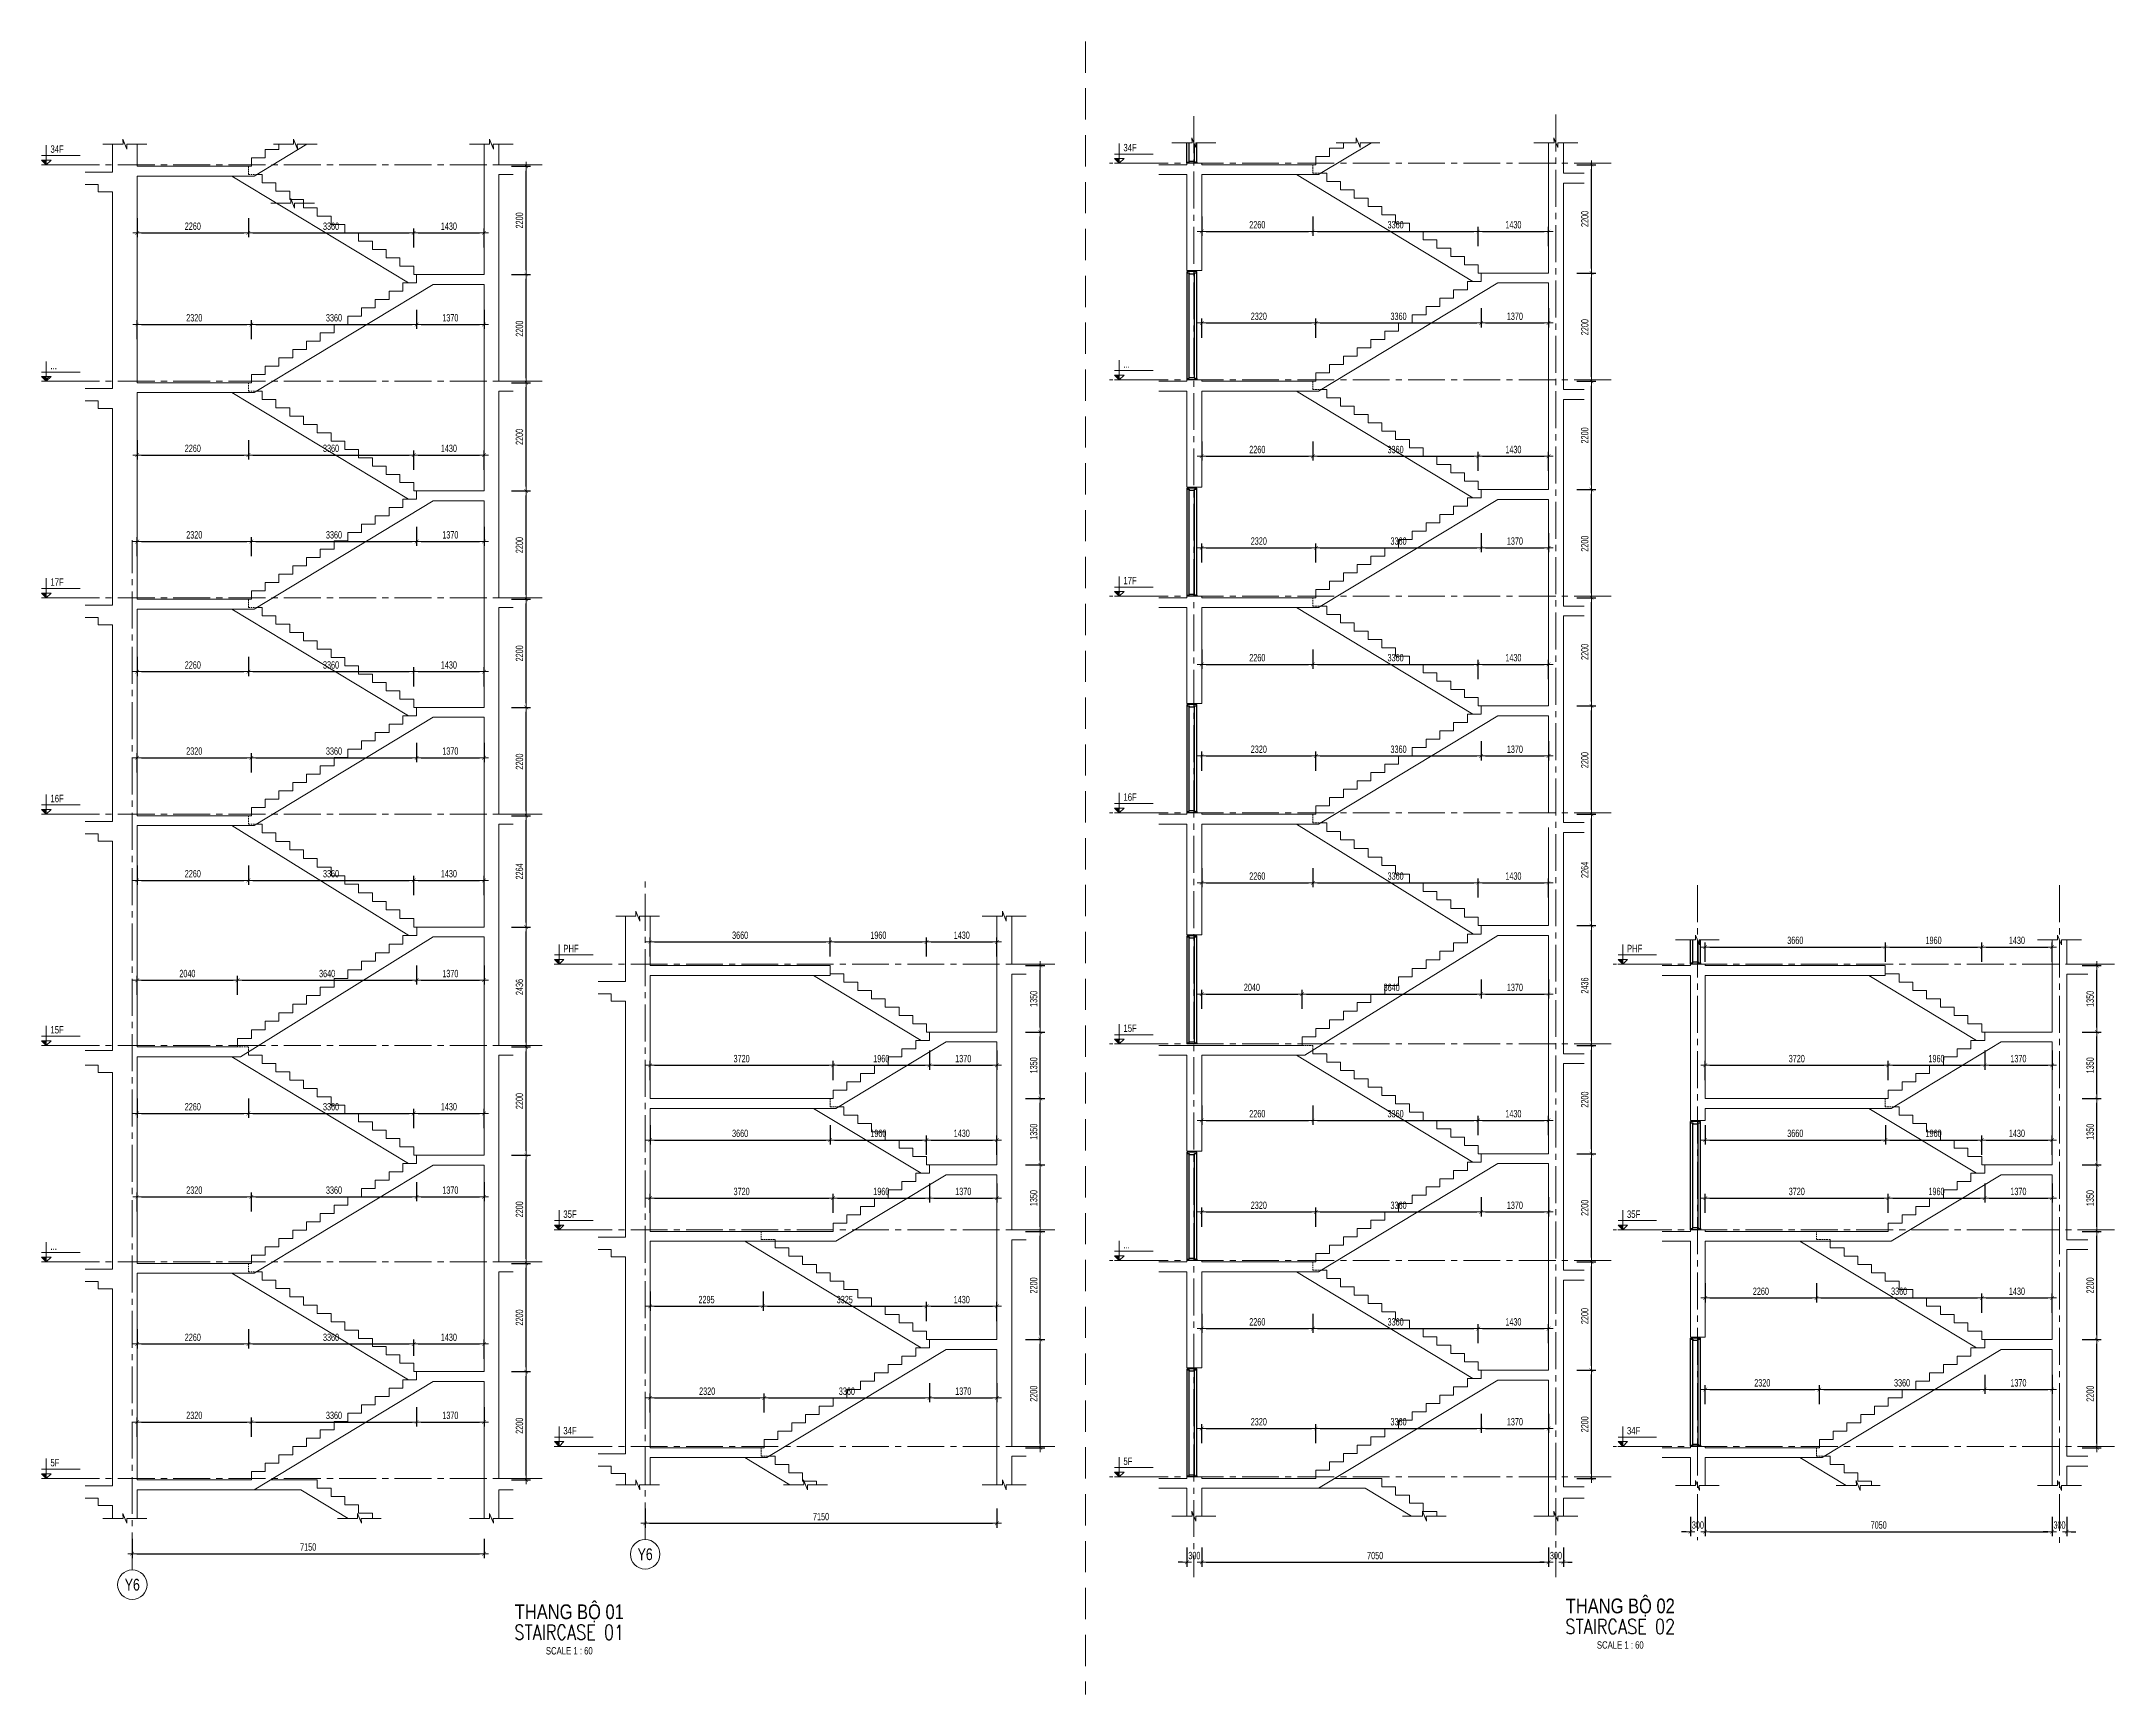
# Model space of a CAD drawing. Header units: millimetres. Extents: x -179076 to 254975, y -18667 to 296191.
# Drawn here: x 10397 to 52535, y 125812 to 159412 of the extents above; entities that cross this region are included whole.
import ezdxf
from ezdxf.enums import TextEntityAlignment as Align

# ---------------------------------------------------------------- set-up
doc = ezdxf.new("R2010")
doc.units = ezdxf.units.MM
doc.linetypes.add('CENTER2', pattern=[1.125, 0.75, -0.125, 0.125, -0.125])
doc.linetypes.add('HIDDEN2', pattern=[4.7625, 3.175, -1.5875])
doc.layers.get('Defpoints').update_dxf_attribs({"color": 151, "lineweight": 9})
doc.layers.add('A-DOOR', color=4, linetype='Continuous')
doc.layers.add('DOOR', color=4, linetype='Continuous')
for name, color, linetype, lineweight in [('NDC_S_ANNO', 7, 'Continuous', 20), ('NDC_S_AXIS', 5, 'CENTER2', 13), ('NDC_S_CONTINUOUS', 3, 'Continuous', 20), ('NDC_S_DIM', 1, 'Continuous', 15), ('NDC_S_ENG TITLE', 3, 'Continuous', 20), ('NDC_S_HIDDEN', 8, 'HIDDEN2', 13), ('NDC_S_SLAB', 2, 'Continuous', 20), ('NDC_S_SYMBOL', 1, 'Continuous', 15), ('NDC_S_TEXT SYMBOL', 7, 'Continuous', 20), ('NDC_S_VN TEXT', 7, 'Continuous', 20), ('NDC_S_VN TITLE', 6, 'Continuous', 35)]:
    doc.layers.add(name, color=color, linetype=linetype, lineweight=lineweight)
doc.styles.add('NDC_ANNO', font='', dxfattribs={"width": 0.8})
doc.styles.add('NDC_DIM', font='', dxfattribs={"width": 0.75})
doc.styles.add('NDC_EN TXT', font='romans.shx', dxfattribs={"width": 0.8})
doc.styles.add('NDC_VIE TXT', font='arial.ttf', dxfattribs={"width": 0.8})
doc.styles.get('NDC_ANNO').set_extended_font_data('Dotum')
doc.styles.get('NDC_DIM').set_extended_font_data('Dotum')
doc.dimstyles.new('NDC_dim_60', dxfattribs={"dimscale": 60, "dimtxt": 2.5, "dimasz": 1.5, "dimexe": 1.5, "dimexo": 2.5, "dimgap": 1, "dimtad": 1, "dimdec": 0, "dimzin": 0, "dimdsep": 46, "dimtxsty": 'NDC_DIM', "dimblk": 'DIMMARK', "dimcen": 0.09, "dimdle": 1.2, "dimclrd": 1, "dimclre": 1, "dimclrt": 3, "dimadec": 0, "dimazin": 0, "dimtfac": 1, "dimtdec": 0, "dimtix": 1, "dimtofl": 0, "dimtmove": 0, "dimatfit": 3, "dimfxl": 5, "dimfxlon": 1, "dimtolj": 1, "dimtzin": 0, "dimarcsym": 0})

msp = doc.modelspace()

# ---------------------------------------------------------------- blocks, each defined once
blk = doc.blocks.new('kata_block_CT')
at = {"layer": 'NDC_S_ANNO'}
blk.add_hatch(color=3, dxfattribs=at).paths.add_polyline_path([(0, 1.6), (-1.61, 1.6), (0, 0)])
at = {"layer": 'NDC_S_ANNO', "ltscale": 50}
h = blk.add_hatch(dxfattribs=at)
h.set_pattern_fill('ANSI31', color=256, scale=1.406, style=0)
h.paths.add_polyline_path([(0, 1.6), (0, 0), (1.61, 1.6)])
for p, q in [((11.56, 0), (-1.64, 0)), ((-1.59, 3.14), (11.47, 3.14))]:
    blk.add_line(p, q, dxfattribs=at)
at = {"layer": 'NDC_S_ANNO', "color": 8, "ltscale": 50}
blk.add_lwpolyline([(0, 0), (-1.61, 1.6), (0, 1.6)], dxfattribs=at)
at = {"layer": 'NDC_S_ANNO', "ltscale": 50}
for points in [[(0, 0), (-1.61, 1.6), (0, 1.6)], [(0, 6.69), (0, 0)], [(0, 0), (1.61, 1.6), (0, 1.6)]]:
    blk.add_lwpolyline(points, dxfattribs=at)
at = {"layer": 'NDC_S_TEXT SYMBOL', "color": 3, "style": 'NDC_ANNO', "width": 0.8}
blk.add_attdef('CT', (1.41, 4.07), '', height=2.5, dxfattribs=at)
blk = doc.blocks.new('DIMMARK')
at = {"layer": 'NDC_S_DIM', "color": 1}
blk.add_line((-1.5, 0), (1, 0), dxfattribs=at)
at = {"layer": 'NDC_S_DIM', "color": 2, "const_width": 0.1}
blk.add_lwpolyline([(-0.42, -0.42), (0.42, 0.42)], dxfattribs=at)
blk = doc.blocks.new('*D2613')
at = {"layer": 'Defpoints', "color": 0, "transparency": 16777216}
for p in [(14663, 131351), (12343, 130175), (14663, 130175)]:
    blk.add_point(p, dxfattribs=at)
at = {"layer": 'NDC_S_DIM', "color": 1, "lineweight": -2, "transparency": 16777216}
for p, q in [((12343, 131051), (12343, 131441)), ((12433, 131351), (14573, 131351)), ((14663, 131051), (14663, 131441))]:
    blk.add_line(p, q, dxfattribs=at)
at = {"layer": 'NDC_S_DIM', "color": 1, "lineweight": -2, "transparency": 16777216, "xscale": 90, "yscale": 90, "zscale": 90, "rotation": 180}
blk.add_blockref('DIMMARK', (12343, 131351), dxfattribs=at)
at = {"layer": 'NDC_S_DIM', "color": 1, "lineweight": -2, "transparency": 16777216, "xscale": 90, "yscale": 90, "zscale": 90}
blk.add_blockref('DIMMARK', (14663, 131351), dxfattribs=at)
at = {"layer": 'NDC_S_DIM', "color": 3, "transparency": 16777216, "insert": (13503, 131486), "char_height": 150, "attachment_point": 5, "style": 'NDC_DIM'}
blk.add_mtext('\\A1;2320', dxfattribs=at)
blk = doc.blocks.new('*D2614')
at = {"layer": 'Defpoints', "color": 0, "transparency": 16777216}
for p in [(18023, 132375), (18023, 131351), (14663, 130175)]:
    blk.add_point(p, dxfattribs=at)
at = {"layer": 'NDC_S_DIM', "color": 1, "lineweight": -2, "transparency": 16777216}
for p, q in [((18023, 131651), (18023, 131261)), ((14663, 131051), (14663, 131441)), ((14753, 131351), (17933, 131351))]:
    blk.add_line(p, q, dxfattribs=at)
at = {"layer": 'NDC_S_DIM', "color": 1, "lineweight": -2, "transparency": 16777216, "xscale": 90, "yscale": 90, "zscale": 90, "rotation": 180}
blk.add_blockref('DIMMARK', (14663, 131351), dxfattribs=at)
at = {"layer": 'NDC_S_DIM', "color": 1, "lineweight": -2, "transparency": 16777216, "xscale": 90, "yscale": 90, "zscale": 90}
blk.add_blockref('DIMMARK', (18023, 131351), dxfattribs=at)
at = {"layer": 'NDC_S_DIM', "color": 3, "transparency": 16777216, "insert": (16343, 131486), "char_height": 150, "attachment_point": 5, "style": 'NDC_DIM'}
blk.add_mtext('\\A1;3360', dxfattribs=at)
blk = doc.blocks.new('*D2615')
at = {"layer": 'Defpoints', "color": 0, "transparency": 16777216}
for p in [(18023, 132375), (19393, 132175), (19393, 131351)]:
    blk.add_point(p, dxfattribs=at)
at = {"layer": 'NDC_S_DIM', "color": 1, "lineweight": -2, "transparency": 16777216}
for p, q in [((18023, 131651), (18023, 131261)), ((19393, 131651), (19393, 131261)), ((18113, 131351), (19303, 131351))]:
    blk.add_line(p, q, dxfattribs=at)
at = {"layer": 'NDC_S_DIM', "color": 1, "lineweight": -2, "transparency": 16777216, "xscale": 90, "yscale": 90, "zscale": 90, "rotation": 180}
blk.add_blockref('DIMMARK', (18023, 131351), dxfattribs=at)
at = {"layer": 'NDC_S_DIM', "color": 1, "lineweight": -2, "transparency": 16777216, "xscale": 90, "yscale": 90, "zscale": 90}
blk.add_blockref('DIMMARK', (19393, 131351), dxfattribs=at)
at = {"layer": 'NDC_S_DIM', "color": 3, "transparency": 16777216, "insert": (18708, 131486), "char_height": 150, "attachment_point": 5, "style": 'NDC_DIM'}
blk.add_mtext('\\A1;1370', dxfattribs=at)
blk = doc.blocks.new('*D2616')
at = {"layer": 'Defpoints', "color": 0, "transparency": 16777216}
for p in [(14603, 134575), (12343, 134375), (14603, 132937)]:
    blk.add_point(p, dxfattribs=at)
at = {"layer": 'NDC_S_DIM', "color": 1, "lineweight": -2, "transparency": 16777216}
for p, q in [((12343, 133237), (12343, 132847)), ((14603, 133237), (14603, 132847)), ((12433, 132937), (14513, 132937))]:
    blk.add_line(p, q, dxfattribs=at)
at = {"layer": 'NDC_S_DIM', "color": 1, "lineweight": -2, "transparency": 16777216, "xscale": 90, "yscale": 90, "zscale": 90, "rotation": 180}
blk.add_blockref('DIMMARK', (12343, 132937), dxfattribs=at)
at = {"layer": 'NDC_S_DIM', "color": 1, "lineweight": -2, "transparency": 16777216, "xscale": 90, "yscale": 90, "zscale": 90}
blk.add_blockref('DIMMARK', (14603, 132937), dxfattribs=at)
at = {"layer": 'NDC_S_DIM', "color": 3, "transparency": 16777216, "insert": (13473, 133072), "char_height": 150, "attachment_point": 5, "style": 'NDC_DIM'}
blk.add_mtext('\\A1;2260', dxfattribs=at)
blk = doc.blocks.new('*D2617')
at = {"layer": 'Defpoints', "color": 0, "transparency": 16777216}
for p in [(14603, 134575), (17963, 132937), (17963, 132544)]:
    blk.add_point(p, dxfattribs=at)
at = {"layer": 'NDC_S_DIM', "color": 1, "lineweight": -2, "transparency": 16777216}
for p, q in [((14603, 133237), (14603, 132847)), ((14693, 132937), (17873, 132937)), ((17963, 132694), (17963, 133027))]:
    blk.add_line(p, q, dxfattribs=at)
at = {"layer": 'NDC_S_DIM', "color": 1, "lineweight": -2, "transparency": 16777216, "xscale": 90, "yscale": 90, "zscale": 90, "rotation": 180}
blk.add_blockref('DIMMARK', (14603, 132937), dxfattribs=at)
at = {"layer": 'NDC_S_DIM', "color": 1, "lineweight": -2, "transparency": 16777216, "xscale": 90, "yscale": 90, "zscale": 90}
blk.add_blockref('DIMMARK', (17963, 132937), dxfattribs=at)
at = {"layer": 'NDC_S_DIM', "color": 3, "transparency": 16777216, "insert": (16283, 133072), "char_height": 150, "attachment_point": 5, "style": 'NDC_DIM'}
blk.add_mtext('\\A1;3360', dxfattribs=at)
blk = doc.blocks.new('*D2618')
at = {"layer": 'Defpoints', "color": 0, "transparency": 16777216}
for p in [(19393, 132937), (17963, 132544), (19393, 132375)]:
    blk.add_point(p, dxfattribs=at)
at = {"layer": 'NDC_S_DIM', "color": 1, "lineweight": -2, "transparency": 16777216}
for p, q in [((17963, 132694), (17963, 133027)), ((18053, 132937), (19303, 132937)), ((19393, 132637), (19393, 133027))]:
    blk.add_line(p, q, dxfattribs=at)
at = {"layer": 'NDC_S_DIM', "color": 1, "lineweight": -2, "transparency": 16777216, "xscale": 90, "yscale": 90, "zscale": 90, "rotation": 180}
blk.add_blockref('DIMMARK', (17963, 132937), dxfattribs=at)
at = {"layer": 'NDC_S_DIM', "color": 1, "lineweight": -2, "transparency": 16777216, "xscale": 90, "yscale": 90, "zscale": 90}
blk.add_blockref('DIMMARK', (19393, 132937), dxfattribs=at)
at = {"layer": 'NDC_S_DIM', "color": 3, "transparency": 16777216, "insert": (18678, 133072), "char_height": 150, "attachment_point": 5, "style": 'NDC_DIM'}
blk.add_mtext('\\A1;1430', dxfattribs=at)
blk = doc.blocks.new('*D2619')
at = {"layer": 'Defpoints', "color": 0, "transparency": 16777216}
for p in [(14663, 135929), (12343, 134575), (14663, 134575)]:
    blk.add_point(p, dxfattribs=at)
at = {"layer": 'NDC_S_DIM', "color": 1, "lineweight": -2, "transparency": 16777216}
for p, q in [((12343, 135629), (12343, 136019)), ((12433, 135929), (14573, 135929)), ((14663, 135629), (14663, 136019))]:
    blk.add_line(p, q, dxfattribs=at)
at = {"layer": 'NDC_S_DIM', "color": 1, "lineweight": -2, "transparency": 16777216, "xscale": 90, "yscale": 90, "zscale": 90, "rotation": 180}
blk.add_blockref('DIMMARK', (12343, 135929), dxfattribs=at)
at = {"layer": 'NDC_S_DIM', "color": 1, "lineweight": -2, "transparency": 16777216, "xscale": 90, "yscale": 90, "zscale": 90}
blk.add_blockref('DIMMARK', (14663, 135929), dxfattribs=at)
at = {"layer": 'NDC_S_DIM', "color": 3, "transparency": 16777216, "insert": (13503, 136064), "char_height": 150, "attachment_point": 5, "style": 'NDC_DIM'}
blk.add_mtext('\\A1;2320', dxfattribs=at)
blk = doc.blocks.new('*D2602')
at = {"layer": 'Defpoints', "color": 0, "transparency": 16777216}
for p in [(18023, 136775), (18023, 135929), (14663, 134575)]:
    blk.add_point(p, dxfattribs=at)
at = {"layer": 'NDC_S_DIM', "color": 1, "lineweight": -2, "transparency": 16777216}
for p, q in [((18023, 136229), (18023, 135839)), ((14663, 135629), (14663, 136019)), ((14753, 135929), (17933, 135929))]:
    blk.add_line(p, q, dxfattribs=at)
at = {"layer": 'NDC_S_DIM', "color": 1, "lineweight": -2, "transparency": 16777216, "xscale": 90, "yscale": 90, "zscale": 90, "rotation": 180}
blk.add_blockref('DIMMARK', (14663, 135929), dxfattribs=at)
at = {"layer": 'NDC_S_DIM', "color": 1, "lineweight": -2, "transparency": 16777216, "xscale": 90, "yscale": 90, "zscale": 90}
blk.add_blockref('DIMMARK', (18023, 135929), dxfattribs=at)
at = {"layer": 'NDC_S_DIM', "color": 3, "transparency": 16777216, "insert": (16343, 136064), "char_height": 150, "attachment_point": 5, "style": 'NDC_DIM'}
blk.add_mtext('\\A1;3360', dxfattribs=at)
blk = doc.blocks.new('*D2603')
at = {"layer": 'Defpoints', "color": 0, "transparency": 16777216}
for p in [(18023, 136775), (19393, 136575), (19393, 135929)]:
    blk.add_point(p, dxfattribs=at)
at = {"layer": 'NDC_S_DIM', "color": 1, "lineweight": -2, "transparency": 16777216}
for p, q in [((18023, 136229), (18023, 135839)), ((19393, 136229), (19393, 135839)), ((18113, 135929), (19303, 135929))]:
    blk.add_line(p, q, dxfattribs=at)
at = {"layer": 'NDC_S_DIM', "color": 1, "lineweight": -2, "transparency": 16777216, "xscale": 90, "yscale": 90, "zscale": 90, "rotation": 180}
blk.add_blockref('DIMMARK', (18023, 135929), dxfattribs=at)
at = {"layer": 'NDC_S_DIM', "color": 1, "lineweight": -2, "transparency": 16777216, "xscale": 90, "yscale": 90, "zscale": 90}
blk.add_blockref('DIMMARK', (19393, 135929), dxfattribs=at)
at = {"layer": 'NDC_S_DIM', "color": 3, "transparency": 16777216, "insert": (18708, 136064), "char_height": 150, "attachment_point": 5, "style": 'NDC_DIM'}
blk.add_mtext('\\A1;1370', dxfattribs=at)
blk = doc.blocks.new('*D2604')
at = {"layer": 'Defpoints', "color": 0, "transparency": 16777216}
for p in [(12343, 138775), (14603, 138975), (14603, 137624)]:
    blk.add_point(p, dxfattribs=at)
at = {"layer": 'NDC_S_DIM', "color": 1, "lineweight": -2, "transparency": 16777216}
for p, q in [((12343, 137924), (12343, 137534)), ((14603, 137924), (14603, 137534)), ((12433, 137624), (14513, 137624))]:
    blk.add_line(p, q, dxfattribs=at)
at = {"layer": 'NDC_S_DIM', "color": 1, "lineweight": -2, "transparency": 16777216, "xscale": 90, "yscale": 90, "zscale": 90, "rotation": 180}
blk.add_blockref('DIMMARK', (12343, 137624), dxfattribs=at)
at = {"layer": 'NDC_S_DIM', "color": 1, "lineweight": -2, "transparency": 16777216, "xscale": 90, "yscale": 90, "zscale": 90}
blk.add_blockref('DIMMARK', (14603, 137624), dxfattribs=at)
at = {"layer": 'NDC_S_DIM', "color": 3, "transparency": 16777216, "insert": (13473, 137759), "char_height": 150, "attachment_point": 5, "style": 'NDC_DIM'}
blk.add_mtext('\\A1;2260', dxfattribs=at)
blk = doc.blocks.new('*D2605')
at = {"layer": 'Defpoints', "color": 0, "transparency": 16777216}
for p in [(14603, 138975), (17963, 137624), (17963, 136944)]:
    blk.add_point(p, dxfattribs=at)
at = {"layer": 'NDC_S_DIM', "color": 1, "lineweight": -2, "transparency": 16777216}
for p, q in [((14603, 137924), (14603, 137534)), ((14693, 137624), (17873, 137624)), ((17963, 137324), (17963, 137714))]:
    blk.add_line(p, q, dxfattribs=at)
at = {"layer": 'NDC_S_DIM', "color": 1, "lineweight": -2, "transparency": 16777216, "xscale": 90, "yscale": 90, "zscale": 90, "rotation": 180}
blk.add_blockref('DIMMARK', (14603, 137624), dxfattribs=at)
at = {"layer": 'NDC_S_DIM', "color": 1, "lineweight": -2, "transparency": 16777216, "xscale": 90, "yscale": 90, "zscale": 90}
blk.add_blockref('DIMMARK', (17963, 137624), dxfattribs=at)
at = {"layer": 'NDC_S_DIM', "color": 3, "transparency": 16777216, "insert": (16283, 137759), "char_height": 150, "attachment_point": 5, "style": 'NDC_DIM'}
blk.add_mtext('\\A1;3360', dxfattribs=at)
blk = doc.blocks.new('*D2606')
at = {"layer": 'Defpoints', "color": 0, "transparency": 16777216}
for p in [(19393, 137624), (17963, 136944), (19393, 136775)]:
    blk.add_point(p, dxfattribs=at)
at = {"layer": 'NDC_S_DIM', "color": 1, "lineweight": -2, "transparency": 16777216}
for p, q in [((17963, 137324), (17963, 137714)), ((18053, 137624), (19303, 137624)), ((19393, 137324), (19393, 137714))]:
    blk.add_line(p, q, dxfattribs=at)
at = {"layer": 'NDC_S_DIM', "color": 1, "lineweight": -2, "transparency": 16777216, "xscale": 90, "yscale": 90, "zscale": 90, "rotation": 180}
blk.add_blockref('DIMMARK', (17963, 137624), dxfattribs=at)
at = {"layer": 'NDC_S_DIM', "color": 1, "lineweight": -2, "transparency": 16777216, "xscale": 90, "yscale": 90, "zscale": 90}
blk.add_blockref('DIMMARK', (19393, 137624), dxfattribs=at)
at = {"layer": 'NDC_S_DIM', "color": 3, "transparency": 16777216, "insert": (18678, 137759), "char_height": 150, "attachment_point": 5, "style": 'NDC_DIM'}
blk.add_mtext('\\A1;1430', dxfattribs=at)
blk = doc.blocks.new('*D2607')
at = {"layer": 'Defpoints', "color": 0, "transparency": 16777216}
for p in [(14383, 140331), (12343, 138975), (14383, 139005)]:
    blk.add_point(p, dxfattribs=at)
at = {"layer": 'NDC_S_DIM', "color": 1, "lineweight": -2, "transparency": 16777216}
for p, q in [((12343, 140031), (12343, 140421)), ((12433, 140331), (14293, 140331)), ((14383, 140031), (14383, 140421))]:
    blk.add_line(p, q, dxfattribs=at)
at = {"layer": 'NDC_S_DIM', "color": 1, "lineweight": -2, "transparency": 16777216, "xscale": 90, "yscale": 90, "zscale": 90, "rotation": 180}
blk.add_blockref('DIMMARK', (12343, 140331), dxfattribs=at)
at = {"layer": 'NDC_S_DIM', "color": 1, "lineweight": -2, "transparency": 16777216, "xscale": 90, "yscale": 90, "zscale": 90}
blk.add_blockref('DIMMARK', (14383, 140331), dxfattribs=at)
at = {"layer": 'NDC_S_DIM', "color": 3, "transparency": 16777216, "insert": (13363, 140466), "char_height": 150, "attachment_point": 5, "style": 'NDC_DIM'}
blk.add_mtext('\\A1;2040', dxfattribs=at)
blk = doc.blocks.new('*D2608')
at = {"layer": 'Defpoints', "color": 0, "transparency": 16777216}
for p in [(18023, 141324), (18023, 140331), (14383, 139005)]:
    blk.add_point(p, dxfattribs=at)
at = {"layer": 'NDC_S_DIM', "color": 1, "lineweight": -2, "transparency": 16777216}
for p, q in [((14383, 140031), (14383, 140421)), ((14473, 140331), (17933, 140331)), ((18023, 140631), (18023, 140241))]:
    blk.add_line(p, q, dxfattribs=at)
at = {"layer": 'NDC_S_DIM', "color": 1, "lineweight": -2, "transparency": 16777216, "xscale": 90, "yscale": 90, "zscale": 90, "rotation": 180}
blk.add_blockref('DIMMARK', (14383, 140331), dxfattribs=at)
at = {"layer": 'NDC_S_DIM', "color": 1, "lineweight": -2, "transparency": 16777216, "xscale": 90, "yscale": 90, "zscale": 90}
blk.add_blockref('DIMMARK', (18023, 140331), dxfattribs=at)
at = {"layer": 'NDC_S_DIM', "color": 3, "transparency": 16777216, "insert": (16203, 140466), "char_height": 150, "attachment_point": 5, "style": 'NDC_DIM'}
blk.add_mtext('\\A1;3640', dxfattribs=at)
blk = doc.blocks.new('*D2609')
at = {"layer": 'Defpoints', "color": 0, "transparency": 16777216}
for p in [(18023, 141324), (19393, 141211), (19393, 140331)]:
    blk.add_point(p, dxfattribs=at)
at = {"layer": 'NDC_S_DIM', "color": 1, "lineweight": -2, "transparency": 16777216}
for p, q in [((18023, 140631), (18023, 140241)), ((18113, 140331), (19303, 140331)), ((19393, 140631), (19393, 140241))]:
    blk.add_line(p, q, dxfattribs=at)
at = {"layer": 'NDC_S_DIM', "color": 1, "lineweight": -2, "transparency": 16777216, "xscale": 90, "yscale": 90, "zscale": 90, "rotation": 180}
blk.add_blockref('DIMMARK', (18023, 140331), dxfattribs=at)
at = {"layer": 'NDC_S_DIM', "color": 1, "lineweight": -2, "transparency": 16777216, "xscale": 90, "yscale": 90, "zscale": 90}
blk.add_blockref('DIMMARK', (19393, 140331), dxfattribs=at)
at = {"layer": 'NDC_S_DIM', "color": 3, "transparency": 16777216, "insert": (18708, 140466), "char_height": 150, "attachment_point": 5, "style": 'NDC_DIM'}
blk.add_mtext('\\A1;1370', dxfattribs=at)
blk = doc.blocks.new('*D2610')
at = {"layer": 'Defpoints', "color": 0, "transparency": 16777216}
for p in [(12343, 143475), (14603, 143675), (14603, 142361)]:
    blk.add_point(p, dxfattribs=at)
at = {"layer": 'NDC_S_DIM', "color": 1, "lineweight": -2, "transparency": 16777216}
for p, q in [((12343, 142661), (12343, 142271)), ((14603, 142661), (14603, 142271)), ((12433, 142361), (14513, 142361))]:
    blk.add_line(p, q, dxfattribs=at)
at = {"layer": 'NDC_S_DIM', "color": 1, "lineweight": -2, "transparency": 16777216, "xscale": 90, "yscale": 90, "zscale": 90, "rotation": 180}
blk.add_blockref('DIMMARK', (12343, 142361), dxfattribs=at)
at = {"layer": 'NDC_S_DIM', "color": 1, "lineweight": -2, "transparency": 16777216, "xscale": 90, "yscale": 90, "zscale": 90}
blk.add_blockref('DIMMARK', (14603, 142361), dxfattribs=at)
at = {"layer": 'NDC_S_DIM', "color": 3, "transparency": 16777216, "insert": (13473, 142496), "char_height": 150, "attachment_point": 5, "style": 'NDC_DIM'}
blk.add_mtext('\\A1;2260', dxfattribs=at)
blk = doc.blocks.new('*D2611')
at = {"layer": 'Defpoints', "color": 0, "transparency": 16777216}
for p in [(14603, 143675), (17963, 142361), (17963, 141585)]:
    blk.add_point(p, dxfattribs=at)
at = {"layer": 'NDC_S_DIM', "color": 1, "lineweight": -2, "transparency": 16777216}
for p, q in [((14603, 142661), (14603, 142271)), ((17963, 142061), (17963, 142451)), ((14693, 142361), (17873, 142361))]:
    blk.add_line(p, q, dxfattribs=at)
at = {"layer": 'NDC_S_DIM', "color": 1, "lineweight": -2, "transparency": 16777216, "xscale": 90, "yscale": 90, "zscale": 90, "rotation": 180}
blk.add_blockref('DIMMARK', (14603, 142361), dxfattribs=at)
at = {"layer": 'NDC_S_DIM', "color": 1, "lineweight": -2, "transparency": 16777216, "xscale": 90, "yscale": 90, "zscale": 90}
blk.add_blockref('DIMMARK', (17963, 142361), dxfattribs=at)
at = {"layer": 'NDC_S_DIM', "color": 3, "transparency": 16777216, "insert": (16283, 142496), "char_height": 150, "attachment_point": 5, "style": 'NDC_DIM'}
blk.add_mtext('\\A1;3360', dxfattribs=at)
blk = doc.blocks.new('*D2612')
at = {"layer": 'Defpoints', "color": 0, "transparency": 16777216}
for p in [(19393, 142361), (17963, 141585), (19393, 141411)]:
    blk.add_point(p, dxfattribs=at)
at = {"layer": 'NDC_S_DIM', "color": 1, "lineweight": -2, "transparency": 16777216}
for p, q in [((17963, 142061), (17963, 142451)), ((19393, 142061), (19393, 142451)), ((18053, 142361), (19303, 142361))]:
    blk.add_line(p, q, dxfattribs=at)
at = {"layer": 'NDC_S_DIM', "color": 1, "lineweight": -2, "transparency": 16777216, "xscale": 90, "yscale": 90, "zscale": 90, "rotation": 180}
blk.add_blockref('DIMMARK', (17963, 142361), dxfattribs=at)
at = {"layer": 'NDC_S_DIM', "color": 1, "lineweight": -2, "transparency": 16777216, "xscale": 90, "yscale": 90, "zscale": 90}
blk.add_blockref('DIMMARK', (19393, 142361), dxfattribs=at)
at = {"layer": 'NDC_S_DIM', "color": 3, "transparency": 16777216, "insert": (18678, 142496), "char_height": 150, "attachment_point": 5, "style": 'NDC_DIM'}
blk.add_mtext('\\A1;1430', dxfattribs=at)
blk = doc.blocks.new('*D2595')
at = {"layer": 'Defpoints', "color": 0, "transparency": 16777216}
for p in [(14663, 144853), (14663, 143844), (12343, 143675)]:
    blk.add_point(p, dxfattribs=at)
at = {"layer": 'NDC_S_DIM', "color": 1, "lineweight": -2, "transparency": 16777216}
for p, q in [((12343, 144553), (12343, 144943)), ((12433, 144853), (14573, 144853)), ((14663, 144553), (14663, 144943))]:
    blk.add_line(p, q, dxfattribs=at)
at = {"layer": 'NDC_S_DIM', "color": 1, "lineweight": -2, "transparency": 16777216, "xscale": 90, "yscale": 90, "zscale": 90, "rotation": 180}
blk.add_blockref('DIMMARK', (12343, 144853), dxfattribs=at)
at = {"layer": 'NDC_S_DIM', "color": 1, "lineweight": -2, "transparency": 16777216, "xscale": 90, "yscale": 90, "zscale": 90}
blk.add_blockref('DIMMARK', (14663, 144853), dxfattribs=at)
at = {"layer": 'NDC_S_DIM', "color": 3, "transparency": 16777216, "insert": (13503, 144988), "char_height": 150, "attachment_point": 5, "style": 'NDC_DIM'}
blk.add_mtext('\\A1;2320', dxfattribs=at)
blk = doc.blocks.new('*D2596')
at = {"layer": 'Defpoints', "color": 0, "transparency": 16777216}
for p in [(18023, 145706), (18023, 144853), (14663, 143844)]:
    blk.add_point(p, dxfattribs=at)
at = {"layer": 'NDC_S_DIM', "color": 1, "lineweight": -2, "transparency": 16777216}
for p, q in [((18023, 145153), (18023, 144763)), ((14663, 144553), (14663, 144943)), ((14753, 144853), (17933, 144853))]:
    blk.add_line(p, q, dxfattribs=at)
at = {"layer": 'NDC_S_DIM', "color": 1, "lineweight": -2, "transparency": 16777216, "xscale": 90, "yscale": 90, "zscale": 90, "rotation": 180}
blk.add_blockref('DIMMARK', (14663, 144853), dxfattribs=at)
at = {"layer": 'NDC_S_DIM', "color": 1, "lineweight": -2, "transparency": 16777216, "xscale": 90, "yscale": 90, "zscale": 90}
blk.add_blockref('DIMMARK', (18023, 144853), dxfattribs=at)
at = {"layer": 'NDC_S_DIM', "color": 3, "transparency": 16777216, "insert": (16343, 144988), "char_height": 150, "attachment_point": 5, "style": 'NDC_DIM'}
blk.add_mtext('\\A1;3360', dxfattribs=at)
blk = doc.blocks.new('*D2597')
at = {"layer": 'Defpoints', "color": 0, "transparency": 16777216}
for p in [(18023, 145706), (19393, 145675), (19393, 144853)]:
    blk.add_point(p, dxfattribs=at)
at = {"layer": 'NDC_S_DIM', "color": 1, "lineweight": -2, "transparency": 16777216}
for p, q in [((18023, 145153), (18023, 144763)), ((19393, 145153), (19393, 144763)), ((18113, 144853), (19303, 144853))]:
    blk.add_line(p, q, dxfattribs=at)
at = {"layer": 'NDC_S_DIM', "color": 1, "lineweight": -2, "transparency": 16777216, "xscale": 90, "yscale": 90, "zscale": 90, "rotation": 180}
blk.add_blockref('DIMMARK', (18023, 144853), dxfattribs=at)
at = {"layer": 'NDC_S_DIM', "color": 1, "lineweight": -2, "transparency": 16777216, "xscale": 90, "yscale": 90, "zscale": 90}
blk.add_blockref('DIMMARK', (19393, 144853), dxfattribs=at)
at = {"layer": 'NDC_S_DIM', "color": 3, "transparency": 16777216, "insert": (18708, 144988), "char_height": 150, "attachment_point": 5, "style": 'NDC_DIM'}
blk.add_mtext('\\A1;1370', dxfattribs=at)
blk = doc.blocks.new('*D2598')
at = {"layer": 'Defpoints', "color": 0, "transparency": 16777216}
for p in [(14603, 148075), (12343, 147875), (14603, 146603)]:
    blk.add_point(p, dxfattribs=at)
at = {"layer": 'NDC_S_DIM', "color": 1, "lineweight": -2, "transparency": 16777216}
for p, q in [((12343, 146903), (12343, 146513)), ((14603, 146903), (14603, 146513)), ((12433, 146603), (14513, 146603))]:
    blk.add_line(p, q, dxfattribs=at)
at = {"layer": 'NDC_S_DIM', "color": 1, "lineweight": -2, "transparency": 16777216, "xscale": 90, "yscale": 90, "zscale": 90, "rotation": 180}
blk.add_blockref('DIMMARK', (12343, 146603), dxfattribs=at)
at = {"layer": 'NDC_S_DIM', "color": 1, "lineweight": -2, "transparency": 16777216, "xscale": 90, "yscale": 90, "zscale": 90}
blk.add_blockref('DIMMARK', (14603, 146603), dxfattribs=at)
at = {"layer": 'NDC_S_DIM', "color": 3, "transparency": 16777216, "insert": (13473, 146738), "char_height": 150, "attachment_point": 5, "style": 'NDC_DIM'}
blk.add_mtext('\\A1;2260', dxfattribs=at)
blk = doc.blocks.new('*D2599')
at = {"layer": 'Defpoints', "color": 0, "transparency": 16777216}
for p in [(14603, 148075), (17963, 146603), (17963, 146044)]:
    blk.add_point(p, dxfattribs=at)
at = {"layer": 'NDC_S_DIM', "color": 1, "lineweight": -2, "transparency": 16777216}
for p, q in [((14603, 146903), (14603, 146513)), ((17963, 146303), (17963, 146693)), ((14693, 146603), (17873, 146603))]:
    blk.add_line(p, q, dxfattribs=at)
at = {"layer": 'NDC_S_DIM', "color": 1, "lineweight": -2, "transparency": 16777216, "xscale": 90, "yscale": 90, "zscale": 90, "rotation": 180}
blk.add_blockref('DIMMARK', (14603, 146603), dxfattribs=at)
at = {"layer": 'NDC_S_DIM', "color": 1, "lineweight": -2, "transparency": 16777216, "xscale": 90, "yscale": 90, "zscale": 90}
blk.add_blockref('DIMMARK', (17963, 146603), dxfattribs=at)
at = {"layer": 'NDC_S_DIM', "color": 3, "transparency": 16777216, "insert": (16283, 146738), "char_height": 150, "attachment_point": 5, "style": 'NDC_DIM'}
blk.add_mtext('\\A1;3360', dxfattribs=at)
blk = doc.blocks.new('*D2600')
at = {"layer": 'Defpoints', "color": 0, "transparency": 16777216}
for p in [(19393, 146603), (17963, 146044), (19393, 145875)]:
    blk.add_point(p, dxfattribs=at)
at = {"layer": 'NDC_S_DIM', "color": 1, "lineweight": -2, "transparency": 16777216}
for p, q in [((17963, 146303), (17963, 146693)), ((19393, 146303), (19393, 146693)), ((18053, 146603), (19303, 146603))]:
    blk.add_line(p, q, dxfattribs=at)
at = {"layer": 'NDC_S_DIM', "color": 1, "lineweight": -2, "transparency": 16777216, "xscale": 90, "yscale": 90, "zscale": 90, "rotation": 180}
blk.add_blockref('DIMMARK', (17963, 146603), dxfattribs=at)
at = {"layer": 'NDC_S_DIM', "color": 1, "lineweight": -2, "transparency": 16777216, "xscale": 90, "yscale": 90, "zscale": 90}
blk.add_blockref('DIMMARK', (19393, 146603), dxfattribs=at)
at = {"layer": 'NDC_S_DIM', "color": 3, "transparency": 16777216, "insert": (18678, 146738), "char_height": 150, "attachment_point": 5, "style": 'NDC_DIM'}
blk.add_mtext('\\A1;1430', dxfattribs=at)
blk = doc.blocks.new('*D2601')
at = {"layer": 'Defpoints', "color": 0, "transparency": 16777216}
for p in [(12243, 129392), (19393, 129392), (19393, 128675)]:
    blk.add_point(p, dxfattribs=at)
at = {"layer": 'NDC_S_DIM', "color": 1, "lineweight": -2, "transparency": 16777216}
for p, q in [((12243, 128975), (12243, 128585)), ((19393, 128975), (19393, 128585)), ((12333, 128675), (19303, 128675))]:
    blk.add_line(p, q, dxfattribs=at)
at = {"layer": 'NDC_S_DIM', "color": 1, "lineweight": -2, "transparency": 16777216, "xscale": 90, "yscale": 90, "zscale": 90, "rotation": 180}
blk.add_blockref('DIMMARK', (12243, 128675), dxfattribs=at)
at = {"layer": 'NDC_S_DIM', "color": 1, "lineweight": -2, "transparency": 16777216, "xscale": 90, "yscale": 90, "zscale": 90}
blk.add_blockref('DIMMARK', (19393, 128675), dxfattribs=at)
at = {"layer": 'NDC_S_DIM', "color": 3, "transparency": 16777216, "insert": (15818, 128810), "char_height": 150, "attachment_point": 5, "style": 'NDC_DIM'}
blk.add_mtext('\\A1;7150', dxfattribs=at)
blk = doc.blocks.new('*U187')
at = {"layer": 'NDC_S_SYMBOL'}
blk.add_line((0, 5), (0, 9), dxfattribs=at)
blk.add_circle((0, 0), 5, dxfattribs=at)
at = {"layer": 'NDC_S_TEXT SYMBOL', "color": 7, "style": 'NDC_ANNO', "width": 0.8}
blk.add_attdef('GRID', text='', height=4, dxfattribs=at).set_placement((0, 0), align=Align.MIDDLE)
blk = doc.blocks.new('*D2624')
at = {"layer": 'Defpoints', "color": 0, "transparency": 16777216}
for p in [(22668, 130074), (29818, 130074), (29818, 129293)]:
    blk.add_point(p, dxfattribs=at)
at = {"layer": 'NDC_S_DIM', "color": 1, "lineweight": -2, "transparency": 16777216}
for p, q in [((22668, 129593), (22668, 129203)), ((29818, 129593), (29818, 129203)), ((22758, 129293), (29728, 129293))]:
    blk.add_line(p, q, dxfattribs=at)
at = {"layer": 'NDC_S_DIM', "color": 1, "lineweight": -2, "transparency": 16777216, "xscale": 90, "yscale": 90, "zscale": 90, "rotation": 180}
blk.add_blockref('DIMMARK', (22668, 129293), dxfattribs=at)
at = {"layer": 'NDC_S_DIM', "color": 1, "lineweight": -2, "transparency": 16777216, "xscale": 90, "yscale": 90, "zscale": 90}
blk.add_blockref('DIMMARK', (29818, 129293), dxfattribs=at)
at = {"layer": 'NDC_S_DIM', "color": 3, "transparency": 16777216, "insert": (26243, 129428), "char_height": 150, "attachment_point": 5, "style": 'NDC_DIM'}
blk.add_mtext('\\A1;7150', dxfattribs=at)
blk = doc.blocks.new('*D2625')
at = {"layer": 'Defpoints', "color": 0, "transparency": 16777216}
for p in [(25088, 131842), (22768, 130827), (25088, 130827)]:
    blk.add_point(p, dxfattribs=at)
at = {"layer": 'NDC_S_DIM', "color": 1, "lineweight": -2, "transparency": 16777216}
for p, q in [((22768, 131542), (22768, 131932)), ((25088, 131542), (25088, 131932)), ((22858, 131842), (24998, 131842))]:
    blk.add_line(p, q, dxfattribs=at)
at = {"layer": 'NDC_S_DIM', "color": 1, "lineweight": -2, "transparency": 16777216, "xscale": 90, "yscale": 90, "zscale": 90, "rotation": 180}
blk.add_blockref('DIMMARK', (22768, 131842), dxfattribs=at)
at = {"layer": 'NDC_S_DIM', "color": 1, "lineweight": -2, "transparency": 16777216, "xscale": 90, "yscale": 90, "zscale": 90}
blk.add_blockref('DIMMARK', (25088, 131842), dxfattribs=at)
at = {"layer": 'NDC_S_DIM', "color": 3, "transparency": 16777216, "insert": (23928, 131977), "char_height": 150, "attachment_point": 5, "style": 'NDC_DIM'}
blk.add_mtext('\\A1;2320', dxfattribs=at)
blk = doc.blocks.new('*D2626')
at = {"layer": 'Defpoints', "color": 0, "transparency": 16777216}
for p in [(28448, 132858), (28448, 131842), (25088, 130827)]:
    blk.add_point(p, dxfattribs=at)
at = {"layer": 'NDC_S_DIM', "color": 1, "lineweight": -2, "transparency": 16777216}
for p, q in [((25088, 131542), (25088, 131932)), ((28448, 132142), (28448, 131752)), ((25178, 131842), (28358, 131842))]:
    blk.add_line(p, q, dxfattribs=at)
at = {"layer": 'NDC_S_DIM', "color": 1, "lineweight": -2, "transparency": 16777216, "xscale": 90, "yscale": 90, "zscale": 90, "rotation": 180}
blk.add_blockref('DIMMARK', (25088, 131842), dxfattribs=at)
at = {"layer": 'NDC_S_DIM', "color": 1, "lineweight": -2, "transparency": 16777216, "xscale": 90, "yscale": 90, "zscale": 90}
blk.add_blockref('DIMMARK', (28448, 131842), dxfattribs=at)
at = {"layer": 'NDC_S_DIM', "color": 3, "transparency": 16777216, "insert": (26768, 131977), "char_height": 150, "attachment_point": 5, "style": 'NDC_DIM'}
blk.add_mtext('\\A1;3360', dxfattribs=at)
blk = doc.blocks.new('*D2627')
at = {"layer": 'Defpoints', "color": 0, "transparency": 16777216}
for p in [(28448, 132858), (29818, 132827), (29818, 131842)]:
    blk.add_point(p, dxfattribs=at)
at = {"layer": 'NDC_S_DIM', "color": 1, "lineweight": -2, "transparency": 16777216}
for p, q in [((28448, 132142), (28448, 131752)), ((29818, 132142), (29818, 131752)), ((28538, 131842), (29728, 131842))]:
    blk.add_line(p, q, dxfattribs=at)
at = {"layer": 'NDC_S_DIM', "color": 1, "lineweight": -2, "transparency": 16777216, "xscale": 90, "yscale": 90, "zscale": 90, "rotation": 180}
blk.add_blockref('DIMMARK', (28448, 131842), dxfattribs=at)
at = {"layer": 'NDC_S_DIM', "color": 1, "lineweight": -2, "transparency": 16777216, "xscale": 90, "yscale": 90, "zscale": 90}
blk.add_blockref('DIMMARK', (29818, 131842), dxfattribs=at)
at = {"layer": 'NDC_S_DIM', "color": 3, "transparency": 16777216, "insert": (29133, 131977), "char_height": 150, "attachment_point": 5, "style": 'NDC_DIM'}
blk.add_mtext('\\A1;1370', dxfattribs=at)
blk = doc.blocks.new('*D2628')
at = {"layer": 'Defpoints', "color": 0, "transparency": 16777216}
for p in [(22768, 135027), (25063, 135227), (25063, 133704)]:
    blk.add_point(p, dxfattribs=at)
at = {"layer": 'NDC_S_DIM', "color": 1, "lineweight": -2, "transparency": 16777216}
for p, q in [((22768, 134004), (22768, 133614)), ((25063, 134004), (25063, 133614)), ((22858, 133704), (24973, 133704))]:
    blk.add_line(p, q, dxfattribs=at)
at = {"layer": 'NDC_S_DIM', "color": 1, "lineweight": -2, "transparency": 16777216, "xscale": 90, "yscale": 90, "zscale": 90, "rotation": 180}
blk.add_blockref('DIMMARK', (22768, 133704), dxfattribs=at)
at = {"layer": 'NDC_S_DIM', "color": 1, "lineweight": -2, "transparency": 16777216, "xscale": 90, "yscale": 90, "zscale": 90}
blk.add_blockref('DIMMARK', (25063, 133704), dxfattribs=at)
at = {"layer": 'NDC_S_DIM', "color": 3, "transparency": 16777216, "insert": (23915, 133839), "char_height": 150, "attachment_point": 5, "style": 'NDC_DIM'}
blk.add_mtext('\\A1;2295', dxfattribs=at)
blk = doc.blocks.new('*D2629')
at = {"layer": 'Defpoints', "color": 0, "transparency": 16777216}
for p in [(25063, 135227), (28388, 133704), (28388, 133196)]:
    blk.add_point(p, dxfattribs=at)
at = {"layer": 'NDC_S_DIM', "color": 1, "lineweight": -2, "transparency": 16777216}
for p, q in [((25063, 134004), (25063, 133614)), ((25153, 133704), (28298, 133704)), ((28388, 133404), (28388, 133794))]:
    blk.add_line(p, q, dxfattribs=at)
at = {"layer": 'NDC_S_DIM', "color": 1, "lineweight": -2, "transparency": 16777216, "xscale": 90, "yscale": 90, "zscale": 90, "rotation": 180}
blk.add_blockref('DIMMARK', (25063, 133704), dxfattribs=at)
at = {"layer": 'NDC_S_DIM', "color": 1, "lineweight": -2, "transparency": 16777216, "xscale": 90, "yscale": 90, "zscale": 90}
blk.add_blockref('DIMMARK', (28388, 133704), dxfattribs=at)
at = {"layer": 'NDC_S_DIM', "color": 3, "transparency": 16777216, "insert": (26725, 133839), "char_height": 150, "attachment_point": 5, "style": 'NDC_DIM'}
blk.add_mtext('\\A1;3325', dxfattribs=at)
blk = doc.blocks.new('*D2630')
at = {"layer": 'Defpoints', "color": 0, "transparency": 16777216}
for p in [(29818, 133704), (28388, 133196), (29818, 133027)]:
    blk.add_point(p, dxfattribs=at)
at = {"layer": 'NDC_S_DIM', "color": 1, "lineweight": -2, "transparency": 16777216}
for p, q in [((28388, 133404), (28388, 133794)), ((28478, 133704), (29728, 133704)), ((29818, 133404), (29818, 133794))]:
    blk.add_line(p, q, dxfattribs=at)
at = {"layer": 'NDC_S_DIM', "color": 1, "lineweight": -2, "transparency": 16777216, "xscale": 90, "yscale": 90, "zscale": 90, "rotation": 180}
blk.add_blockref('DIMMARK', (28388, 133704), dxfattribs=at)
at = {"layer": 'NDC_S_DIM', "color": 1, "lineweight": -2, "transparency": 16777216, "xscale": 90, "yscale": 90, "zscale": 90}
blk.add_blockref('DIMMARK', (29818, 133704), dxfattribs=at)
at = {"layer": 'NDC_S_DIM', "color": 3, "transparency": 16777216, "insert": (29103, 133839), "char_height": 150, "attachment_point": 5, "style": 'NDC_DIM'}
blk.add_mtext('\\A1;1430', dxfattribs=at)
blk = doc.blocks.new('*D2631')
at = {"layer": 'Defpoints', "color": 0, "transparency": 16777216}
for p in [(26488, 135902), (22768, 135227), (26488, 135227)]:
    blk.add_point(p, dxfattribs=at)
at = {"layer": 'NDC_S_DIM', "color": 1, "lineweight": -2, "transparency": 16777216}
for p, q in [((22768, 135602), (22768, 135992)), ((22858, 135902), (26398, 135902)), ((26488, 135602), (26488, 135992))]:
    blk.add_line(p, q, dxfattribs=at)
at = {"layer": 'NDC_S_DIM', "color": 1, "lineweight": -2, "transparency": 16777216, "xscale": 90, "yscale": 90, "zscale": 90, "rotation": 180}
blk.add_blockref('DIMMARK', (22768, 135902), dxfattribs=at)
at = {"layer": 'NDC_S_DIM', "color": 1, "lineweight": -2, "transparency": 16777216, "xscale": 90, "yscale": 90, "zscale": 90}
blk.add_blockref('DIMMARK', (26488, 135902), dxfattribs=at)
at = {"layer": 'NDC_S_DIM', "color": 3, "transparency": 16777216, "insert": (24628, 136037), "char_height": 150, "attachment_point": 5, "style": 'NDC_DIM'}
blk.add_mtext('\\A1;3720', dxfattribs=at)
blk = doc.blocks.new('*D2632')
at = {"layer": 'Defpoints', "color": 0, "transparency": 16777216}
for p in [(28448, 136408), (28448, 135902), (26488, 135227)]:
    blk.add_point(p, dxfattribs=at)
at = {"layer": 'NDC_S_DIM', "color": 1, "lineweight": -2, "transparency": 16777216}
for p, q in [((28448, 136202), (28448, 135812)), ((26488, 135602), (26488, 135992)), ((26578, 135902), (28358, 135902))]:
    blk.add_line(p, q, dxfattribs=at)
at = {"layer": 'NDC_S_DIM', "color": 1, "lineweight": -2, "transparency": 16777216, "xscale": 90, "yscale": 90, "zscale": 90, "rotation": 180}
blk.add_blockref('DIMMARK', (26488, 135902), dxfattribs=at)
at = {"layer": 'NDC_S_DIM', "color": 1, "lineweight": -2, "transparency": 16777216, "xscale": 90, "yscale": 90, "zscale": 90}
blk.add_blockref('DIMMARK', (28448, 135902), dxfattribs=at)
at = {"layer": 'NDC_S_DIM', "color": 3, "transparency": 16777216, "insert": (27468, 136037), "char_height": 150, "attachment_point": 5, "style": 'NDC_DIM'}
blk.add_mtext('\\A1;1960', dxfattribs=at)
blk = doc.blocks.new('*D2633')
at = {"layer": 'Defpoints', "color": 0, "transparency": 16777216}
for p in [(28448, 136408), (29818, 136377), (29818, 135902)]:
    blk.add_point(p, dxfattribs=at)
at = {"layer": 'NDC_S_DIM', "color": 1, "lineweight": -2, "transparency": 16777216}
for p, q in [((28448, 136202), (28448, 135812)), ((29818, 136202), (29818, 135812)), ((28538, 135902), (29728, 135902))]:
    blk.add_line(p, q, dxfattribs=at)
at = {"layer": 'NDC_S_DIM', "color": 1, "lineweight": -2, "transparency": 16777216, "xscale": 90, "yscale": 90, "zscale": 90, "rotation": 180}
blk.add_blockref('DIMMARK', (28448, 135902), dxfattribs=at)
at = {"layer": 'NDC_S_DIM', "color": 1, "lineweight": -2, "transparency": 16777216, "xscale": 90, "yscale": 90, "zscale": 90}
blk.add_blockref('DIMMARK', (29818, 135902), dxfattribs=at)
at = {"layer": 'NDC_S_DIM', "color": 3, "transparency": 16777216, "insert": (29133, 136037), "char_height": 150, "attachment_point": 5, "style": 'NDC_DIM'}
blk.add_mtext('\\A1;1370', dxfattribs=at)
blk = doc.blocks.new('*D2634')
at = {"layer": 'Defpoints', "color": 0, "transparency": 16777216}
for p in [(26428, 137927), (22768, 137727), (26428, 137083)]:
    blk.add_point(p, dxfattribs=at)
at = {"layer": 'NDC_S_DIM', "color": 1, "lineweight": -2, "transparency": 16777216}
for p, q in [((22768, 137383), (22768, 136993)), ((26428, 137383), (26428, 136993)), ((22858, 137083), (26338, 137083))]:
    blk.add_line(p, q, dxfattribs=at)
at = {"layer": 'NDC_S_DIM', "color": 1, "lineweight": -2, "transparency": 16777216, "xscale": 90, "yscale": 90, "zscale": 90, "rotation": 180}
blk.add_blockref('DIMMARK', (22768, 137083), dxfattribs=at)
at = {"layer": 'NDC_S_DIM', "color": 1, "lineweight": -2, "transparency": 16777216, "xscale": 90, "yscale": 90, "zscale": 90}
blk.add_blockref('DIMMARK', (26428, 137083), dxfattribs=at)
at = {"layer": 'NDC_S_DIM', "color": 3, "transparency": 16777216, "insert": (24598, 137218), "char_height": 150, "attachment_point": 5, "style": 'NDC_DIM'}
blk.add_mtext('\\A1;3660', dxfattribs=at)
blk = doc.blocks.new('*D2635')
at = {"layer": 'Defpoints', "color": 0, "transparency": 16777216}
for p in [(26428, 137927), (28388, 137083), (28388, 136577)]:
    blk.add_point(p, dxfattribs=at)
at = {"layer": 'NDC_S_DIM', "color": 1, "lineweight": -2, "transparency": 16777216}
for p, q in [((26428, 137383), (26428, 136993)), ((26518, 137083), (28298, 137083)), ((28388, 136783), (28388, 137173))]:
    blk.add_line(p, q, dxfattribs=at)
at = {"layer": 'NDC_S_DIM', "color": 1, "lineweight": -2, "transparency": 16777216, "xscale": 90, "yscale": 90, "zscale": 90, "rotation": 180}
blk.add_blockref('DIMMARK', (26428, 137083), dxfattribs=at)
at = {"layer": 'NDC_S_DIM', "color": 1, "lineweight": -2, "transparency": 16777216, "xscale": 90, "yscale": 90, "zscale": 90}
blk.add_blockref('DIMMARK', (28388, 137083), dxfattribs=at)
at = {"layer": 'NDC_S_DIM', "color": 3, "transparency": 16777216, "insert": (27408, 137218), "char_height": 150, "attachment_point": 5, "style": 'NDC_DIM'}
blk.add_mtext('\\A1;1960', dxfattribs=at)
blk = doc.blocks.new('*D2636')
at = {"layer": 'Defpoints', "color": 0, "transparency": 16777216}
for p in [(29818, 137083), (28388, 136577), (29818, 136577)]:
    blk.add_point(p, dxfattribs=at)
at = {"layer": 'NDC_S_DIM', "color": 1, "lineweight": -2, "transparency": 16777216}
for p, q in [((28388, 136783), (28388, 137173)), ((28478, 137083), (29728, 137083)), ((29818, 136783), (29818, 137173))]:
    blk.add_line(p, q, dxfattribs=at)
at = {"layer": 'NDC_S_DIM', "color": 1, "lineweight": -2, "transparency": 16777216, "xscale": 90, "yscale": 90, "zscale": 90, "rotation": 180}
blk.add_blockref('DIMMARK', (28388, 137083), dxfattribs=at)
at = {"layer": 'NDC_S_DIM', "color": 1, "lineweight": -2, "transparency": 16777216, "xscale": 90, "yscale": 90, "zscale": 90}
blk.add_blockref('DIMMARK', (29818, 137083), dxfattribs=at)
at = {"layer": 'NDC_S_DIM', "color": 3, "transparency": 16777216, "insert": (29103, 137218), "char_height": 150, "attachment_point": 5, "style": 'NDC_DIM'}
blk.add_mtext('\\A1;1430', dxfattribs=at)
blk = doc.blocks.new('*D2637')
at = {"layer": 'Defpoints', "color": 0, "transparency": 16777216}
for p in [(26488, 138602), (22768, 137927), (26488, 137927)]:
    blk.add_point(p, dxfattribs=at)
at = {"layer": 'NDC_S_DIM', "color": 1, "lineweight": -2, "transparency": 16777216}
for p, q in [((22768, 138302), (22768, 138692)), ((26488, 138302), (26488, 138692)), ((22858, 138602), (26398, 138602))]:
    blk.add_line(p, q, dxfattribs=at)
at = {"layer": 'NDC_S_DIM', "color": 1, "lineweight": -2, "transparency": 16777216, "xscale": 90, "yscale": 90, "zscale": 90, "rotation": 180}
blk.add_blockref('DIMMARK', (22768, 138602), dxfattribs=at)
at = {"layer": 'NDC_S_DIM', "color": 1, "lineweight": -2, "transparency": 16777216, "xscale": 90, "yscale": 90, "zscale": 90}
blk.add_blockref('DIMMARK', (26488, 138602), dxfattribs=at)
at = {"layer": 'NDC_S_DIM', "color": 3, "transparency": 16777216, "insert": (24628, 138737), "char_height": 150, "attachment_point": 5, "style": 'NDC_DIM'}
blk.add_mtext('\\A1;3720', dxfattribs=at)
blk = doc.blocks.new('*D2638')
at = {"layer": 'Defpoints', "color": 0, "transparency": 16777216}
for p in [(28448, 139277), (28448, 138602), (26488, 137927)]:
    blk.add_point(p, dxfattribs=at)
at = {"layer": 'NDC_S_DIM', "color": 1, "lineweight": -2, "transparency": 16777216}
for p, q in [((26488, 138302), (26488, 138692)), ((28448, 138902), (28448, 138512)), ((26578, 138602), (28358, 138602))]:
    blk.add_line(p, q, dxfattribs=at)
at = {"layer": 'NDC_S_DIM', "color": 1, "lineweight": -2, "transparency": 16777216, "xscale": 90, "yscale": 90, "zscale": 90, "rotation": 180}
blk.add_blockref('DIMMARK', (26488, 138602), dxfattribs=at)
at = {"layer": 'NDC_S_DIM', "color": 1, "lineweight": -2, "transparency": 16777216, "xscale": 90, "yscale": 90, "zscale": 90}
blk.add_blockref('DIMMARK', (28448, 138602), dxfattribs=at)
at = {"layer": 'NDC_S_DIM', "color": 3, "transparency": 16777216, "insert": (27468, 138737), "char_height": 150, "attachment_point": 5, "style": 'NDC_DIM'}
blk.add_mtext('\\A1;1960', dxfattribs=at)
blk = doc.blocks.new('*D2620')
at = {"layer": 'Defpoints', "color": 0, "transparency": 16777216}
for p in [(28448, 139277), (29818, 139077), (29818, 138602)]:
    blk.add_point(p, dxfattribs=at)
at = {"layer": 'NDC_S_DIM', "color": 1, "lineweight": -2, "transparency": 16777216}
for p, q in [((28448, 138902), (28448, 138512)), ((29818, 138902), (29818, 138512)), ((28538, 138602), (29728, 138602))]:
    blk.add_line(p, q, dxfattribs=at)
at = {"layer": 'NDC_S_DIM', "color": 1, "lineweight": -2, "transparency": 16777216, "xscale": 90, "yscale": 90, "zscale": 90, "rotation": 180}
blk.add_blockref('DIMMARK', (28448, 138602), dxfattribs=at)
at = {"layer": 'NDC_S_DIM', "color": 1, "lineweight": -2, "transparency": 16777216, "xscale": 90, "yscale": 90, "zscale": 90}
blk.add_blockref('DIMMARK', (29818, 138602), dxfattribs=at)
at = {"layer": 'NDC_S_DIM', "color": 3, "transparency": 16777216, "insert": (29133, 138737), "char_height": 150, "attachment_point": 5, "style": 'NDC_DIM'}
blk.add_mtext('\\A1;1370', dxfattribs=at)
blk = doc.blocks.new('*D2621')
at = {"layer": 'Defpoints', "color": 0, "transparency": 16777216}
for p in [(26428, 141110), (22768, 140627), (26428, 140627)]:
    blk.add_point(p, dxfattribs=at)
at = {"layer": 'NDC_S_DIM', "color": 1, "lineweight": -2, "transparency": 16777216}
for p, q in [((22768, 140810), (22768, 141200)), ((26428, 140810), (26428, 141200)), ((22858, 141110), (26338, 141110))]:
    blk.add_line(p, q, dxfattribs=at)
at = {"layer": 'NDC_S_DIM', "color": 1, "lineweight": -2, "transparency": 16777216, "xscale": 90, "yscale": 90, "zscale": 90, "rotation": 180}
blk.add_blockref('DIMMARK', (22768, 141110), dxfattribs=at)
at = {"layer": 'NDC_S_DIM', "color": 1, "lineweight": -2, "transparency": 16777216, "xscale": 90, "yscale": 90, "zscale": 90}
blk.add_blockref('DIMMARK', (26428, 141110), dxfattribs=at)
at = {"layer": 'NDC_S_DIM', "color": 3, "transparency": 16777216, "insert": (24598, 141245), "char_height": 150, "attachment_point": 5, "style": 'NDC_DIM'}
blk.add_mtext('\\A1;3660', dxfattribs=at)
blk = doc.blocks.new('*D2622')
at = {"layer": 'Defpoints', "color": 0, "transparency": 16777216}
for p in [(28388, 141110), (26428, 140627), (28388, 139361)]:
    blk.add_point(p, dxfattribs=at)
at = {"layer": 'NDC_S_DIM', "color": 1, "lineweight": -2, "transparency": 16777216}
for p, q in [((26428, 140810), (26428, 141200)), ((28388, 140810), (28388, 141200)), ((26518, 141110), (28298, 141110))]:
    blk.add_line(p, q, dxfattribs=at)
at = {"layer": 'NDC_S_DIM', "color": 1, "lineweight": -2, "transparency": 16777216, "xscale": 90, "yscale": 90, "zscale": 90, "rotation": 180}
blk.add_blockref('DIMMARK', (26428, 141110), dxfattribs=at)
at = {"layer": 'NDC_S_DIM', "color": 1, "lineweight": -2, "transparency": 16777216, "xscale": 90, "yscale": 90, "zscale": 90}
blk.add_blockref('DIMMARK', (28388, 141110), dxfattribs=at)
at = {"layer": 'NDC_S_DIM', "color": 3, "transparency": 16777216, "insert": (27408, 141245), "char_height": 150, "attachment_point": 5, "style": 'NDC_DIM'}
blk.add_mtext('\\A1;1960', dxfattribs=at)
blk = doc.blocks.new('*D2623')
at = {"layer": 'Defpoints', "color": 0, "transparency": 16777216}
for p in [(29818, 141110), (28388, 139361), (29818, 139277)]:
    blk.add_point(p, dxfattribs=at)
at = {"layer": 'NDC_S_DIM', "color": 1, "lineweight": -2, "transparency": 16777216}
for p, q in [((28388, 140810), (28388, 141200)), ((29818, 140810), (29818, 141200)), ((28478, 141110), (29728, 141110))]:
    blk.add_line(p, q, dxfattribs=at)
at = {"layer": 'NDC_S_DIM', "color": 1, "lineweight": -2, "transparency": 16777216, "xscale": 90, "yscale": 90, "zscale": 90, "rotation": 180}
blk.add_blockref('DIMMARK', (28388, 141110), dxfattribs=at)
at = {"layer": 'NDC_S_DIM', "color": 1, "lineweight": -2, "transparency": 16777216, "xscale": 90, "yscale": 90, "zscale": 90}
blk.add_blockref('DIMMARK', (29818, 141110), dxfattribs=at)
at = {"layer": 'NDC_S_DIM', "color": 3, "transparency": 16777216, "insert": (29103, 141245), "char_height": 150, "attachment_point": 5, "style": 'NDC_DIM'}
blk.add_mtext('\\A1;1430', dxfattribs=at)
blk = doc.blocks.new('Drawing name_symbol')
at = {"layer": 'NDC_S_ENG TITLE', "style": 'NDC_EN TXT', "width": 0.8}
blk.add_attdef('SECTDET1', text='', height=5, dxfattribs=at).set_placement((0, 1.01), align=Align.CENTER)
at = {"layer": 'NDC_S_TEXT SYMBOL', "lineweight": 25, "style": 'NDC_ANNO', "width": 0.8}
blk.add_attdef('SSCALE', text='', height=2.5, dxfattribs=at).set_placement((0, -4), align=Align.CENTER)
at = {"layer": 'NDC_S_VN TITLE', "style": 'NDC_VIE TXT', "width": 0.8}
blk.add_attdef('SECTDET2', text='', height=5, dxfattribs=at).set_placement((0, 7.97), align=Align.CENTER)
blk = doc.blocks.new('*D2639')
at = {"layer": 'Defpoints', "color": 0, "transparency": 16777216}
for p in [(14663, 149248), (12343, 148075), (14663, 148075)]:
    blk.add_point(p, dxfattribs=at)
at = {"layer": 'NDC_S_DIM', "color": 1, "lineweight": -2, "transparency": 16777216}
for p, q in [((12343, 148948), (12343, 149338)), ((12433, 149248), (14573, 149248)), ((14663, 148948), (14663, 149338))]:
    blk.add_line(p, q, dxfattribs=at)
at = {"layer": 'NDC_S_DIM', "color": 1, "lineweight": -2, "transparency": 16777216, "xscale": 90, "yscale": 90, "zscale": 90, "rotation": 180}
blk.add_blockref('DIMMARK', (12343, 149248), dxfattribs=at)
at = {"layer": 'NDC_S_DIM', "color": 1, "lineweight": -2, "transparency": 16777216, "xscale": 90, "yscale": 90, "zscale": 90}
blk.add_blockref('DIMMARK', (14663, 149248), dxfattribs=at)
at = {"layer": 'NDC_S_DIM', "color": 3, "transparency": 16777216, "insert": (13503, 149383), "char_height": 150, "attachment_point": 5, "style": 'NDC_DIM'}
blk.add_mtext('\\A1;2320', dxfattribs=at)
blk = doc.blocks.new('*D2640')
at = {"layer": 'Defpoints', "color": 0, "transparency": 16777216}
for p in [(18023, 150106), (18023, 149248), (14663, 148075)]:
    blk.add_point(p, dxfattribs=at)
at = {"layer": 'NDC_S_DIM', "color": 1, "lineweight": -2, "transparency": 16777216}
for p, q in [((14663, 148948), (14663, 149338)), ((14753, 149248), (17933, 149248)), ((18023, 149548), (18023, 149158))]:
    blk.add_line(p, q, dxfattribs=at)
at = {"layer": 'NDC_S_DIM', "color": 1, "lineweight": -2, "transparency": 16777216, "xscale": 90, "yscale": 90, "zscale": 90, "rotation": 180}
blk.add_blockref('DIMMARK', (14663, 149248), dxfattribs=at)
at = {"layer": 'NDC_S_DIM', "color": 1, "lineweight": -2, "transparency": 16777216, "xscale": 90, "yscale": 90, "zscale": 90}
blk.add_blockref('DIMMARK', (18023, 149248), dxfattribs=at)
at = {"layer": 'NDC_S_DIM', "color": 3, "transparency": 16777216, "insert": (16343, 149383), "char_height": 150, "attachment_point": 5, "style": 'NDC_DIM'}
blk.add_mtext('\\A1;3360', dxfattribs=at)
blk = doc.blocks.new('*D2641')
at = {"layer": 'Defpoints', "color": 0, "transparency": 16777216}
for p in [(18023, 150106), (19393, 150075), (19393, 149248)]:
    blk.add_point(p, dxfattribs=at)
at = {"layer": 'NDC_S_DIM', "color": 1, "lineweight": -2, "transparency": 16777216}
for p, q in [((18023, 149548), (18023, 149158)), ((18113, 149248), (19303, 149248)), ((19393, 149548), (19393, 149158))]:
    blk.add_line(p, q, dxfattribs=at)
at = {"layer": 'NDC_S_DIM', "color": 1, "lineweight": -2, "transparency": 16777216, "xscale": 90, "yscale": 90, "zscale": 90, "rotation": 180}
blk.add_blockref('DIMMARK', (18023, 149248), dxfattribs=at)
at = {"layer": 'NDC_S_DIM', "color": 1, "lineweight": -2, "transparency": 16777216, "xscale": 90, "yscale": 90, "zscale": 90}
blk.add_blockref('DIMMARK', (19393, 149248), dxfattribs=at)
at = {"layer": 'NDC_S_DIM', "color": 3, "transparency": 16777216, "insert": (18708, 149383), "char_height": 150, "attachment_point": 5, "style": 'NDC_DIM'}
blk.add_mtext('\\A1;1370', dxfattribs=at)
blk = doc.blocks.new('*D2642')
at = {"layer": 'Defpoints', "color": 0, "transparency": 16777216}
for p in [(12343, 152475), (14603, 152475), (14603, 151006)]:
    blk.add_point(p, dxfattribs=at)
at = {"layer": 'NDC_S_DIM', "color": 1, "lineweight": -2, "transparency": 16777216}
for p, q in [((12343, 151306), (12343, 150916)), ((14603, 151306), (14603, 150916)), ((12433, 151006), (14513, 151006))]:
    blk.add_line(p, q, dxfattribs=at)
at = {"layer": 'NDC_S_DIM', "color": 1, "lineweight": -2, "transparency": 16777216, "xscale": 90, "yscale": 90, "zscale": 90, "rotation": 180}
blk.add_blockref('DIMMARK', (12343, 151006), dxfattribs=at)
at = {"layer": 'NDC_S_DIM', "color": 1, "lineweight": -2, "transparency": 16777216, "xscale": 90, "yscale": 90, "zscale": 90}
blk.add_blockref('DIMMARK', (14603, 151006), dxfattribs=at)
at = {"layer": 'NDC_S_DIM', "color": 3, "transparency": 16777216, "insert": (13473, 151141), "char_height": 150, "attachment_point": 5, "style": 'NDC_DIM'}
blk.add_mtext('\\A1;2260', dxfattribs=at)
blk = doc.blocks.new('*D2643')
at = {"layer": 'Defpoints', "color": 0, "transparency": 16777216}
for p in [(14603, 152475), (17963, 151006), (17963, 150444)]:
    blk.add_point(p, dxfattribs=at)
at = {"layer": 'NDC_S_DIM', "color": 1, "lineweight": -2, "transparency": 16777216}
for p, q in [((14603, 151306), (14603, 150916)), ((14693, 151006), (17873, 151006)), ((17963, 150706), (17963, 151096))]:
    blk.add_line(p, q, dxfattribs=at)
at = {"layer": 'NDC_S_DIM', "color": 1, "lineweight": -2, "transparency": 16777216, "xscale": 90, "yscale": 90, "zscale": 90, "rotation": 180}
blk.add_blockref('DIMMARK', (14603, 151006), dxfattribs=at)
at = {"layer": 'NDC_S_DIM', "color": 1, "lineweight": -2, "transparency": 16777216, "xscale": 90, "yscale": 90, "zscale": 90}
blk.add_blockref('DIMMARK', (17963, 151006), dxfattribs=at)
at = {"layer": 'NDC_S_DIM', "color": 3, "transparency": 16777216, "insert": (16283, 151141), "char_height": 150, "attachment_point": 5, "style": 'NDC_DIM'}
blk.add_mtext('\\A1;3360', dxfattribs=at)
blk = doc.blocks.new('*D2644')
at = {"layer": 'Defpoints', "color": 0, "transparency": 16777216}
for p in [(19393, 151006), (17963, 150444), (19393, 150275)]:
    blk.add_point(p, dxfattribs=at)
at = {"layer": 'NDC_S_DIM', "color": 1, "lineweight": -2, "transparency": 16777216}
for p, q in [((17963, 150706), (17963, 151096)), ((18053, 151006), (19303, 151006)), ((19393, 150706), (19393, 151096))]:
    blk.add_line(p, q, dxfattribs=at)
at = {"layer": 'NDC_S_DIM', "color": 1, "lineweight": -2, "transparency": 16777216, "xscale": 90, "yscale": 90, "zscale": 90, "rotation": 180}
blk.add_blockref('DIMMARK', (17963, 151006), dxfattribs=at)
at = {"layer": 'NDC_S_DIM', "color": 1, "lineweight": -2, "transparency": 16777216, "xscale": 90, "yscale": 90, "zscale": 90}
blk.add_blockref('DIMMARK', (19393, 151006), dxfattribs=at)
at = {"layer": 'NDC_S_DIM', "color": 3, "transparency": 16777216, "insert": (18678, 151141), "char_height": 150, "attachment_point": 5, "style": 'NDC_DIM'}
blk.add_mtext('\\A1;1430', dxfattribs=at)
blk = doc.blocks.new('*D2645')
at = {"layer": 'Defpoints', "color": 0, "transparency": 16777216}
for p in [(14663, 153660), (12343, 152475), (14663, 152505)]:
    blk.add_point(p, dxfattribs=at)
at = {"layer": 'NDC_S_DIM', "color": 1, "lineweight": -2, "transparency": 16777216}
for p, q in [((12343, 153360), (12343, 153750)), ((12433, 153660), (14573, 153660)), ((14663, 153360), (14663, 153750))]:
    blk.add_line(p, q, dxfattribs=at)
at = {"layer": 'NDC_S_DIM', "color": 1, "lineweight": -2, "transparency": 16777216, "xscale": 90, "yscale": 90, "zscale": 90, "rotation": 180}
blk.add_blockref('DIMMARK', (12343, 153660), dxfattribs=at)
at = {"layer": 'NDC_S_DIM', "color": 1, "lineweight": -2, "transparency": 16777216, "xscale": 90, "yscale": 90, "zscale": 90}
blk.add_blockref('DIMMARK', (14663, 153660), dxfattribs=at)
at = {"layer": 'NDC_S_DIM', "color": 3, "transparency": 16777216, "insert": (13503, 153795), "char_height": 150, "attachment_point": 5, "style": 'NDC_DIM'}
blk.add_mtext('\\A1;2320', dxfattribs=at)
blk = doc.blocks.new('*D2646')
at = {"layer": 'Defpoints', "color": 0, "transparency": 16777216}
for p in [(18023, 154506), (18023, 153660), (14663, 152505)]:
    blk.add_point(p, dxfattribs=at)
at = {"layer": 'NDC_S_DIM', "color": 1, "lineweight": -2, "transparency": 16777216}
for p, q in [((18023, 153960), (18023, 153570)), ((14663, 153360), (14663, 153750)), ((14753, 153660), (17933, 153660))]:
    blk.add_line(p, q, dxfattribs=at)
at = {"layer": 'NDC_S_DIM', "color": 1, "lineweight": -2, "transparency": 16777216, "xscale": 90, "yscale": 90, "zscale": 90, "rotation": 180}
blk.add_blockref('DIMMARK', (14663, 153660), dxfattribs=at)
at = {"layer": 'NDC_S_DIM', "color": 1, "lineweight": -2, "transparency": 16777216, "xscale": 90, "yscale": 90, "zscale": 90}
blk.add_blockref('DIMMARK', (18023, 153660), dxfattribs=at)
at = {"layer": 'NDC_S_DIM', "color": 3, "transparency": 16777216, "insert": (16343, 153795), "char_height": 150, "attachment_point": 5, "style": 'NDC_DIM'}
blk.add_mtext('\\A1;3360', dxfattribs=at)
blk = doc.blocks.new('*D2647')
at = {"layer": 'Defpoints', "color": 0, "transparency": 16777216}
for p in [(18023, 154506), (19393, 154402), (19393, 153660)]:
    blk.add_point(p, dxfattribs=at)
at = {"layer": 'NDC_S_DIM', "color": 1, "lineweight": -2, "transparency": 16777216}
for p, q in [((18023, 153960), (18023, 153570)), ((19393, 153960), (19393, 153570)), ((18113, 153660), (19303, 153660))]:
    blk.add_line(p, q, dxfattribs=at)
at = {"layer": 'NDC_S_DIM', "color": 1, "lineweight": -2, "transparency": 16777216, "xscale": 90, "yscale": 90, "zscale": 90, "rotation": 180}
blk.add_blockref('DIMMARK', (18023, 153660), dxfattribs=at)
at = {"layer": 'NDC_S_DIM', "color": 1, "lineweight": -2, "transparency": 16777216, "xscale": 90, "yscale": 90, "zscale": 90}
blk.add_blockref('DIMMARK', (19393, 153660), dxfattribs=at)
at = {"layer": 'NDC_S_DIM', "color": 3, "transparency": 16777216, "insert": (18708, 153795), "char_height": 150, "attachment_point": 5, "style": 'NDC_DIM'}
blk.add_mtext('\\A1;1370', dxfattribs=at)
blk = doc.blocks.new('*D2648')
at = {"layer": 'Defpoints', "color": 0, "transparency": 16777216}
for p in [(14603, 156875), (12343, 156675), (14603, 155521)]:
    blk.add_point(p, dxfattribs=at)
at = {"layer": 'NDC_S_DIM', "color": 1, "lineweight": -2, "transparency": 16777216}
for p, q in [((12343, 155821), (12343, 155431)), ((12433, 155521), (14513, 155521)), ((14603, 155821), (14603, 155431))]:
    blk.add_line(p, q, dxfattribs=at)
at = {"layer": 'NDC_S_DIM', "color": 1, "lineweight": -2, "transparency": 16777216, "xscale": 90, "yscale": 90, "zscale": 90, "rotation": 180}
blk.add_blockref('DIMMARK', (12343, 155521), dxfattribs=at)
at = {"layer": 'NDC_S_DIM', "color": 1, "lineweight": -2, "transparency": 16777216, "xscale": 90, "yscale": 90, "zscale": 90}
blk.add_blockref('DIMMARK', (14603, 155521), dxfattribs=at)
at = {"layer": 'NDC_S_DIM', "color": 3, "transparency": 16777216, "insert": (13473, 155656), "char_height": 150, "attachment_point": 5, "style": 'NDC_DIM'}
blk.add_mtext('\\A1;2260', dxfattribs=at)
blk = doc.blocks.new('*D2649')
at = {"layer": 'Defpoints', "color": 0, "transparency": 16777216}
for p in [(14603, 156875), (17963, 155521), (17963, 154844)]:
    blk.add_point(p, dxfattribs=at)
at = {"layer": 'NDC_S_DIM', "color": 1, "lineweight": -2, "transparency": 16777216}
for p, q in [((14603, 155821), (14603, 155431)), ((14693, 155521), (17873, 155521)), ((17963, 155221), (17963, 155611))]:
    blk.add_line(p, q, dxfattribs=at)
at = {"layer": 'NDC_S_DIM', "color": 1, "lineweight": -2, "transparency": 16777216, "xscale": 90, "yscale": 90, "zscale": 90, "rotation": 180}
blk.add_blockref('DIMMARK', (14603, 155521), dxfattribs=at)
at = {"layer": 'NDC_S_DIM', "color": 1, "lineweight": -2, "transparency": 16777216, "xscale": 90, "yscale": 90, "zscale": 90}
blk.add_blockref('DIMMARK', (17963, 155521), dxfattribs=at)
at = {"layer": 'NDC_S_DIM', "color": 3, "transparency": 16777216, "insert": (16283, 155656), "char_height": 150, "attachment_point": 5, "style": 'NDC_DIM'}
blk.add_mtext('\\A1;3360', dxfattribs=at)
blk = doc.blocks.new('*D2650')
at = {"layer": 'Defpoints', "color": 0, "transparency": 16777216}
for p in [(19393, 155521), (17963, 154844), (19393, 154675)]:
    blk.add_point(p, dxfattribs=at)
at = {"layer": 'NDC_S_DIM', "color": 1, "lineweight": -2, "transparency": 16777216}
for p, q in [((17963, 155221), (17963, 155611)), ((18053, 155521), (19303, 155521)), ((19393, 155221), (19393, 155611))]:
    blk.add_line(p, q, dxfattribs=at)
at = {"layer": 'NDC_S_DIM', "color": 1, "lineweight": -2, "transparency": 16777216, "xscale": 90, "yscale": 90, "zscale": 90, "rotation": 180}
blk.add_blockref('DIMMARK', (17963, 155521), dxfattribs=at)
at = {"layer": 'NDC_S_DIM', "color": 1, "lineweight": -2, "transparency": 16777216, "xscale": 90, "yscale": 90, "zscale": 90}
blk.add_blockref('DIMMARK', (19393, 155521), dxfattribs=at)
at = {"layer": 'NDC_S_DIM', "color": 3, "transparency": 16777216, "insert": (18678, 155656), "char_height": 150, "attachment_point": 5, "style": 'NDC_DIM'}
blk.add_mtext('\\A1;1430', dxfattribs=at)
blk = doc.blocks.new('X-SECTION-2$0$X-SEC-DOO2')
at = {"layer": 'A-DOOR'}
for p, q in [((41976, 101972), (41976, 104172)), ((42021, 102017), (42021, 104127)), ((42131, 102017), (42131, 104127)), ((42176, 101972), (42176, 104172))]:
    blk.add_line(p, q, dxfattribs=at)
for points in [[(41976, 104172), (41976, 104147), (42021, 104147), (42021, 104127), (42131, 104127), (42131, 104147), (42176, 104147), (42176, 104172)], [(41976, 101972), (41976, 101997), (42021, 101997), (42021, 102017), (42131, 102017), (42131, 101997), (42176, 101997), (42176, 101972)]]:
    blk.add_lwpolyline(points, close=True, dxfattribs=at)
at = {"layer": 'Defpoints'}
blk.add_line((41976, 104192), (42176, 104192), dxfattribs=at)
blk = doc.blocks.new('*D2690')
at = {"layer": 'Defpoints', "color": 0, "transparency": 16777216}
for p in [(36301, 131220), (33981, 130205), (36301, 130205)]:
    blk.add_point(p, dxfattribs=at)
at = {"layer": 'NDC_S_DIM', "color": 1, "lineweight": -2, "transparency": 16777216}
for p, q in [((33981, 130920), (33981, 131310)), ((34071, 131220), (36211, 131220)), ((36301, 130920), (36301, 131310))]:
    blk.add_line(p, q, dxfattribs=at)
at = {"layer": 'NDC_S_DIM', "color": 1, "lineweight": -2, "transparency": 16777216, "xscale": 90, "yscale": 90, "zscale": 90, "rotation": 180}
blk.add_blockref('DIMMARK', (33981, 131220), dxfattribs=at)
at = {"layer": 'NDC_S_DIM', "color": 1, "lineweight": -2, "transparency": 16777216, "xscale": 90, "yscale": 90, "zscale": 90}
blk.add_blockref('DIMMARK', (36301, 131220), dxfattribs=at)
at = {"layer": 'NDC_S_DIM', "color": 3, "transparency": 16777216, "insert": (35141, 131356), "char_height": 150, "attachment_point": 5, "style": 'NDC_DIM'}
blk.add_mtext('\\A1;2320', dxfattribs=at)
blk = doc.blocks.new('*D2691')
at = {"layer": 'Defpoints', "color": 0, "transparency": 16777216}
for p in [(39661, 132236), (39661, 131220), (36301, 130205)]:
    blk.add_point(p, dxfattribs=at)
at = {"layer": 'NDC_S_DIM', "color": 1, "lineweight": -2, "transparency": 16777216}
for p, q in [((39661, 131520), (39661, 131130)), ((36301, 130920), (36301, 131310)), ((36391, 131220), (39571, 131220))]:
    blk.add_line(p, q, dxfattribs=at)
at = {"layer": 'NDC_S_DIM', "color": 1, "lineweight": -2, "transparency": 16777216, "xscale": 90, "yscale": 90, "zscale": 90, "rotation": 180}
blk.add_blockref('DIMMARK', (36301, 131220), dxfattribs=at)
at = {"layer": 'NDC_S_DIM', "color": 1, "lineweight": -2, "transparency": 16777216, "xscale": 90, "yscale": 90, "zscale": 90}
blk.add_blockref('DIMMARK', (39661, 131220), dxfattribs=at)
at = {"layer": 'NDC_S_DIM', "color": 3, "transparency": 16777216, "insert": (37981, 131356), "char_height": 150, "attachment_point": 5, "style": 'NDC_DIM'}
blk.add_mtext('\\A1;3360', dxfattribs=at)
blk = doc.blocks.new('*D2692')
at = {"layer": 'Defpoints', "color": 0, "transparency": 16777216}
for p in [(39661, 132236), (41031, 132205), (41031, 131220)]:
    blk.add_point(p, dxfattribs=at)
at = {"layer": 'NDC_S_DIM', "color": 1, "lineweight": -2, "transparency": 16777216}
for p, q in [((39661, 131520), (39661, 131130)), ((41031, 131520), (41031, 131130)), ((39751, 131220), (40941, 131220))]:
    blk.add_line(p, q, dxfattribs=at)
at = {"layer": 'NDC_S_DIM', "color": 1, "lineweight": -2, "transparency": 16777216, "xscale": 90, "yscale": 90, "zscale": 90, "rotation": 180}
blk.add_blockref('DIMMARK', (39661, 131220), dxfattribs=at)
at = {"layer": 'NDC_S_DIM', "color": 1, "lineweight": -2, "transparency": 16777216, "xscale": 90, "yscale": 90, "zscale": 90}
blk.add_blockref('DIMMARK', (41031, 131220), dxfattribs=at)
at = {"layer": 'NDC_S_DIM', "color": 3, "transparency": 16777216, "insert": (40346, 131356), "char_height": 150, "attachment_point": 5, "style": 'NDC_DIM'}
blk.add_mtext('\\A1;1370', dxfattribs=at)
blk = doc.blocks.new('*D2679')
at = {"layer": 'Defpoints', "color": 0, "transparency": 16777216}
for p in [(36241, 134436), (33981, 134405), (36241, 133251)]:
    blk.add_point(p, dxfattribs=at)
at = {"layer": 'NDC_S_DIM', "color": 1, "lineweight": -2, "transparency": 16777216}
for p, q in [((33981, 133551), (33981, 133161)), ((34071, 133251), (36151, 133251)), ((36241, 133551), (36241, 133161))]:
    blk.add_line(p, q, dxfattribs=at)
at = {"layer": 'NDC_S_DIM', "color": 1, "lineweight": -2, "transparency": 16777216, "xscale": 90, "yscale": 90, "zscale": 90, "rotation": 180}
blk.add_blockref('DIMMARK', (33981, 133251), dxfattribs=at)
at = {"layer": 'NDC_S_DIM', "color": 1, "lineweight": -2, "transparency": 16777216, "xscale": 90, "yscale": 90, "zscale": 90}
blk.add_blockref('DIMMARK', (36241, 133251), dxfattribs=at)
at = {"layer": 'NDC_S_DIM', "color": 3, "transparency": 16777216, "insert": (35111, 133386), "char_height": 150, "attachment_point": 5, "style": 'NDC_DIM'}
blk.add_mtext('\\A1;2260', dxfattribs=at)
blk = doc.blocks.new('*D2680')
at = {"layer": 'Defpoints', "color": 0, "transparency": 16777216}
for p in [(36241, 134436), (39601, 133251), (39601, 132405)]:
    blk.add_point(p, dxfattribs=at)
at = {"layer": 'NDC_S_DIM', "color": 1, "lineweight": -2, "transparency": 16777216}
for p, q in [((36241, 133551), (36241, 133161)), ((36331, 133251), (39511, 133251)), ((39601, 132951), (39601, 133341))]:
    blk.add_line(p, q, dxfattribs=at)
at = {"layer": 'NDC_S_DIM', "color": 1, "lineweight": -2, "transparency": 16777216, "xscale": 90, "yscale": 90, "zscale": 90, "rotation": 180}
blk.add_blockref('DIMMARK', (36241, 133251), dxfattribs=at)
at = {"layer": 'NDC_S_DIM', "color": 1, "lineweight": -2, "transparency": 16777216, "xscale": 90, "yscale": 90, "zscale": 90}
blk.add_blockref('DIMMARK', (39601, 133251), dxfattribs=at)
at = {"layer": 'NDC_S_DIM', "color": 3, "transparency": 16777216, "insert": (37921, 133386), "char_height": 150, "attachment_point": 5, "style": 'NDC_DIM'}
blk.add_mtext('\\A1;3360', dxfattribs=at)
blk = doc.blocks.new('*D2681')
at = {"layer": 'Defpoints', "color": 0, "transparency": 16777216}
for p in [(41031, 133251), (39601, 132405), (41031, 132405)]:
    blk.add_point(p, dxfattribs=at)
at = {"layer": 'NDC_S_DIM', "color": 1, "lineweight": -2, "transparency": 16777216}
for p, q in [((39601, 132951), (39601, 133341)), ((39691, 133251), (40941, 133251)), ((41031, 132951), (41031, 133341))]:
    blk.add_line(p, q, dxfattribs=at)
at = {"layer": 'NDC_S_DIM', "color": 1, "lineweight": -2, "transparency": 16777216, "xscale": 90, "yscale": 90, "zscale": 90, "rotation": 180}
blk.add_blockref('DIMMARK', (39601, 133251), dxfattribs=at)
at = {"layer": 'NDC_S_DIM', "color": 1, "lineweight": -2, "transparency": 16777216, "xscale": 90, "yscale": 90, "zscale": 90}
blk.add_blockref('DIMMARK', (41031, 133251), dxfattribs=at)
at = {"layer": 'NDC_S_DIM', "color": 3, "transparency": 16777216, "insert": (40316, 133386), "char_height": 150, "attachment_point": 5, "style": 'NDC_DIM'}
blk.add_mtext('\\A1;1430', dxfattribs=at)
blk = doc.blocks.new('*D2682')
at = {"layer": 'Defpoints', "color": 0, "transparency": 16777216}
for p in [(36301, 135620), (33981, 134605), (36301, 134605)]:
    blk.add_point(p, dxfattribs=at)
at = {"layer": 'NDC_S_DIM', "color": 1, "lineweight": -2, "transparency": 16777216}
for p, q in [((33981, 135320), (33981, 135710)), ((36301, 135320), (36301, 135710)), ((34071, 135620), (36211, 135620))]:
    blk.add_line(p, q, dxfattribs=at)
at = {"layer": 'NDC_S_DIM', "color": 1, "lineweight": -2, "transparency": 16777216, "xscale": 90, "yscale": 90, "zscale": 90, "rotation": 180}
blk.add_blockref('DIMMARK', (33981, 135620), dxfattribs=at)
at = {"layer": 'NDC_S_DIM', "color": 1, "lineweight": -2, "transparency": 16777216, "xscale": 90, "yscale": 90, "zscale": 90}
blk.add_blockref('DIMMARK', (36301, 135620), dxfattribs=at)
at = {"layer": 'NDC_S_DIM', "color": 3, "transparency": 16777216, "insert": (35141, 135756), "char_height": 150, "attachment_point": 5, "style": 'NDC_DIM'}
blk.add_mtext('\\A1;2320', dxfattribs=at)
blk = doc.blocks.new('*D2683')
at = {"layer": 'Defpoints', "color": 0, "transparency": 16777216}
for p in [(39661, 136636), (39661, 135620), (36301, 134605)]:
    blk.add_point(p, dxfattribs=at)
at = {"layer": 'NDC_S_DIM', "color": 1, "lineweight": -2, "transparency": 16777216}
for p, q in [((36301, 135320), (36301, 135710)), ((39661, 135920), (39661, 135530)), ((36391, 135620), (39571, 135620))]:
    blk.add_line(p, q, dxfattribs=at)
at = {"layer": 'NDC_S_DIM', "color": 1, "lineweight": -2, "transparency": 16777216, "xscale": 90, "yscale": 90, "zscale": 90, "rotation": 180}
blk.add_blockref('DIMMARK', (36301, 135620), dxfattribs=at)
at = {"layer": 'NDC_S_DIM', "color": 1, "lineweight": -2, "transparency": 16777216, "xscale": 90, "yscale": 90, "zscale": 90}
blk.add_blockref('DIMMARK', (39661, 135620), dxfattribs=at)
at = {"layer": 'NDC_S_DIM', "color": 3, "transparency": 16777216, "insert": (37981, 135756), "char_height": 150, "attachment_point": 5, "style": 'NDC_DIM'}
blk.add_mtext('\\A1;3360', dxfattribs=at)
blk = doc.blocks.new('*D2684')
at = {"layer": 'Defpoints', "color": 0, "transparency": 16777216}
for p in [(39661, 136636), (41031, 136605), (41031, 135620)]:
    blk.add_point(p, dxfattribs=at)
at = {"layer": 'NDC_S_DIM', "color": 1, "lineweight": -2, "transparency": 16777216}
for p, q in [((39661, 135920), (39661, 135530)), ((41031, 135920), (41031, 135530)), ((39751, 135620), (40941, 135620))]:
    blk.add_line(p, q, dxfattribs=at)
at = {"layer": 'NDC_S_DIM', "color": 1, "lineweight": -2, "transparency": 16777216, "xscale": 90, "yscale": 90, "zscale": 90, "rotation": 180}
blk.add_blockref('DIMMARK', (39661, 135620), dxfattribs=at)
at = {"layer": 'NDC_S_DIM', "color": 1, "lineweight": -2, "transparency": 16777216, "xscale": 90, "yscale": 90, "zscale": 90}
blk.add_blockref('DIMMARK', (41031, 135620), dxfattribs=at)
at = {"layer": 'NDC_S_DIM', "color": 3, "transparency": 16777216, "insert": (40346, 135756), "char_height": 150, "attachment_point": 5, "style": 'NDC_DIM'}
blk.add_mtext('\\A1;1370', dxfattribs=at)
blk = doc.blocks.new('*D2685')
at = {"layer": 'Defpoints', "color": 0, "transparency": 16777216}
for p in [(33981, 138805), (36241, 138836), (36241, 137482)]:
    blk.add_point(p, dxfattribs=at)
at = {"layer": 'NDC_S_DIM', "color": 1, "lineweight": -2, "transparency": 16777216}
for p, q in [((33981, 137782), (33981, 137392)), ((34071, 137482), (36151, 137482)), ((36241, 137782), (36241, 137392))]:
    blk.add_line(p, q, dxfattribs=at)
at = {"layer": 'NDC_S_DIM', "color": 1, "lineweight": -2, "transparency": 16777216, "xscale": 90, "yscale": 90, "zscale": 90, "rotation": 180}
blk.add_blockref('DIMMARK', (33981, 137482), dxfattribs=at)
at = {"layer": 'NDC_S_DIM', "color": 1, "lineweight": -2, "transparency": 16777216, "xscale": 90, "yscale": 90, "zscale": 90}
blk.add_blockref('DIMMARK', (36241, 137482), dxfattribs=at)
at = {"layer": 'NDC_S_DIM', "color": 3, "transparency": 16777216, "insert": (35111, 137617), "char_height": 150, "attachment_point": 5, "style": 'NDC_DIM'}
blk.add_mtext('\\A1;2260', dxfattribs=at)
blk = doc.blocks.new('*D2686')
at = {"layer": 'Defpoints', "color": 0, "transparency": 16777216}
for p in [(36241, 138836), (39601, 137482), (39601, 136805)]:
    blk.add_point(p, dxfattribs=at)
at = {"layer": 'NDC_S_DIM', "color": 1, "lineweight": -2, "transparency": 16777216}
for p, q in [((36241, 137782), (36241, 137392)), ((36331, 137482), (39511, 137482)), ((39601, 137182), (39601, 137572))]:
    blk.add_line(p, q, dxfattribs=at)
at = {"layer": 'NDC_S_DIM', "color": 1, "lineweight": -2, "transparency": 16777216, "xscale": 90, "yscale": 90, "zscale": 90, "rotation": 180}
blk.add_blockref('DIMMARK', (36241, 137482), dxfattribs=at)
at = {"layer": 'NDC_S_DIM', "color": 1, "lineweight": -2, "transparency": 16777216, "xscale": 90, "yscale": 90, "zscale": 90}
blk.add_blockref('DIMMARK', (39601, 137482), dxfattribs=at)
at = {"layer": 'NDC_S_DIM', "color": 3, "transparency": 16777216, "insert": (37921, 137617), "char_height": 150, "attachment_point": 5, "style": 'NDC_DIM'}
blk.add_mtext('\\A1;3360', dxfattribs=at)
blk = doc.blocks.new('*D2687')
at = {"layer": 'Defpoints', "color": 0, "transparency": 16777216}
for p in [(41031, 137482), (39601, 136805), (41031, 136805)]:
    blk.add_point(p, dxfattribs=at)
at = {"layer": 'NDC_S_DIM', "color": 1, "lineweight": -2, "transparency": 16777216}
for p, q in [((39601, 137182), (39601, 137572)), ((39691, 137482), (40941, 137482)), ((41031, 137182), (41031, 137572))]:
    blk.add_line(p, q, dxfattribs=at)
at = {"layer": 'NDC_S_DIM', "color": 1, "lineweight": -2, "transparency": 16777216, "xscale": 90, "yscale": 90, "zscale": 90, "rotation": 180}
blk.add_blockref('DIMMARK', (39601, 137482), dxfattribs=at)
at = {"layer": 'NDC_S_DIM', "color": 1, "lineweight": -2, "transparency": 16777216, "xscale": 90, "yscale": 90, "zscale": 90}
blk.add_blockref('DIMMARK', (41031, 137482), dxfattribs=at)
at = {"layer": 'NDC_S_DIM', "color": 3, "transparency": 16777216, "insert": (40316, 137617), "char_height": 150, "attachment_point": 5, "style": 'NDC_DIM'}
blk.add_mtext('\\A1;1430', dxfattribs=at)
blk = doc.blocks.new('*D2688')
at = {"layer": 'Defpoints', "color": 0, "transparency": 16777216}
for p in [(36021, 140049), (33981, 138805), (36021, 139005)]:
    blk.add_point(p, dxfattribs=at)
at = {"layer": 'NDC_S_DIM', "color": 1, "lineweight": -2, "transparency": 16777216}
for p, q in [((33981, 139749), (33981, 140139)), ((34071, 140049), (35931, 140049)), ((36021, 139749), (36021, 140139))]:
    blk.add_line(p, q, dxfattribs=at)
at = {"layer": 'NDC_S_DIM', "color": 1, "lineweight": -2, "transparency": 16777216, "xscale": 90, "yscale": 90, "zscale": 90, "rotation": 180}
blk.add_blockref('DIMMARK', (33981, 140049), dxfattribs=at)
at = {"layer": 'NDC_S_DIM', "color": 1, "lineweight": -2, "transparency": 16777216, "xscale": 90, "yscale": 90, "zscale": 90}
blk.add_blockref('DIMMARK', (36021, 140049), dxfattribs=at)
at = {"layer": 'NDC_S_DIM', "color": 3, "transparency": 16777216, "insert": (35001, 140184), "char_height": 150, "attachment_point": 5, "style": 'NDC_DIM'}
blk.add_mtext('\\A1;2040', dxfattribs=at)
blk = doc.blocks.new('*D2689')
at = {"layer": 'Defpoints', "color": 0, "transparency": 16777216}
for p in [(39661, 141267), (39661, 140049), (36021, 139005)]:
    blk.add_point(p, dxfattribs=at)
at = {"layer": 'NDC_S_DIM', "color": 1, "lineweight": -2, "transparency": 16777216}
for p, q in [((39661, 140349), (39661, 139959)), ((36021, 139749), (36021, 140139)), ((36111, 140049), (39571, 140049))]:
    blk.add_line(p, q, dxfattribs=at)
at = {"layer": 'NDC_S_DIM', "color": 1, "lineweight": -2, "transparency": 16777216, "xscale": 90, "yscale": 90, "zscale": 90, "rotation": 180}
blk.add_blockref('DIMMARK', (36021, 140049), dxfattribs=at)
at = {"layer": 'NDC_S_DIM', "color": 1, "lineweight": -2, "transparency": 16777216, "xscale": 90, "yscale": 90, "zscale": 90}
blk.add_blockref('DIMMARK', (39661, 140049), dxfattribs=at)
at = {"layer": 'NDC_S_DIM', "color": 3, "transparency": 16777216, "insert": (37841, 140184), "char_height": 150, "attachment_point": 5, "style": 'NDC_DIM'}
blk.add_mtext('\\A1;3640', dxfattribs=at)
blk = doc.blocks.new('*D2669')
at = {"layer": 'Defpoints', "color": 0, "transparency": 16777216}
for p in [(39661, 141267), (41031, 141241), (41031, 140049)]:
    blk.add_point(p, dxfattribs=at)
at = {"layer": 'NDC_S_DIM', "color": 1, "lineweight": -2, "transparency": 16777216}
for p, q in [((39661, 140349), (39661, 139959)), ((41031, 140349), (41031, 139959)), ((39751, 140049), (40941, 140049))]:
    blk.add_line(p, q, dxfattribs=at)
at = {"layer": 'NDC_S_DIM', "color": 1, "lineweight": -2, "transparency": 16777216, "xscale": 90, "yscale": 90, "zscale": 90, "rotation": 180}
blk.add_blockref('DIMMARK', (39661, 140049), dxfattribs=at)
at = {"layer": 'NDC_S_DIM', "color": 1, "lineweight": -2, "transparency": 16777216, "xscale": 90, "yscale": 90, "zscale": 90}
blk.add_blockref('DIMMARK', (41031, 140049), dxfattribs=at)
at = {"layer": 'NDC_S_DIM', "color": 3, "transparency": 16777216, "insert": (40346, 140184), "char_height": 150, "attachment_point": 5, "style": 'NDC_DIM'}
blk.add_mtext('\\A1;1370', dxfattribs=at)
blk = doc.blocks.new('*D2670')
at = {"layer": 'Defpoints', "color": 0, "transparency": 16777216}
for p in [(36241, 143705), (33981, 143505), (36241, 142312)]:
    blk.add_point(p, dxfattribs=at)
at = {"layer": 'NDC_S_DIM', "color": 1, "lineweight": -2, "transparency": 16777216}
for p, q in [((33981, 142612), (33981, 142222)), ((36241, 142612), (36241, 142222)), ((34071, 142312), (36151, 142312))]:
    blk.add_line(p, q, dxfattribs=at)
at = {"layer": 'NDC_S_DIM', "color": 1, "lineweight": -2, "transparency": 16777216, "xscale": 90, "yscale": 90, "zscale": 90, "rotation": 180}
blk.add_blockref('DIMMARK', (33981, 142312), dxfattribs=at)
at = {"layer": 'NDC_S_DIM', "color": 1, "lineweight": -2, "transparency": 16777216, "xscale": 90, "yscale": 90, "zscale": 90}
blk.add_blockref('DIMMARK', (36241, 142312), dxfattribs=at)
at = {"layer": 'NDC_S_DIM', "color": 3, "transparency": 16777216, "insert": (35111, 142447), "char_height": 150, "attachment_point": 5, "style": 'NDC_DIM'}
blk.add_mtext('\\A1;2260', dxfattribs=at)
blk = doc.blocks.new('*D2671')
at = {"layer": 'Defpoints', "color": 0, "transparency": 16777216}
for p in [(36241, 143705), (39601, 142312), (39601, 141441)]:
    blk.add_point(p, dxfattribs=at)
at = {"layer": 'NDC_S_DIM', "color": 1, "lineweight": -2, "transparency": 16777216}
for p, q in [((36241, 142612), (36241, 142222)), ((36331, 142312), (39511, 142312)), ((39601, 142012), (39601, 142402))]:
    blk.add_line(p, q, dxfattribs=at)
at = {"layer": 'NDC_S_DIM', "color": 1, "lineweight": -2, "transparency": 16777216, "xscale": 90, "yscale": 90, "zscale": 90, "rotation": 180}
blk.add_blockref('DIMMARK', (36241, 142312), dxfattribs=at)
at = {"layer": 'NDC_S_DIM', "color": 1, "lineweight": -2, "transparency": 16777216, "xscale": 90, "yscale": 90, "zscale": 90}
blk.add_blockref('DIMMARK', (39601, 142312), dxfattribs=at)
at = {"layer": 'NDC_S_DIM', "color": 3, "transparency": 16777216, "insert": (37921, 142447), "char_height": 150, "attachment_point": 5, "style": 'NDC_DIM'}
blk.add_mtext('\\A1;3360', dxfattribs=at)
blk = doc.blocks.new('*D2672')
at = {"layer": 'Defpoints', "color": 0, "transparency": 16777216}
for p in [(41031, 142312), (39601, 141441), (41031, 141441)]:
    blk.add_point(p, dxfattribs=at)
at = {"layer": 'NDC_S_DIM', "color": 1, "lineweight": -2, "transparency": 16777216}
for p, q in [((39601, 142012), (39601, 142402)), ((39691, 142312), (40941, 142312)), ((41031, 142012), (41031, 142402))]:
    blk.add_line(p, q, dxfattribs=at)
at = {"layer": 'NDC_S_DIM', "color": 1, "lineweight": -2, "transparency": 16777216, "xscale": 90, "yscale": 90, "zscale": 90, "rotation": 180}
blk.add_blockref('DIMMARK', (39601, 142312), dxfattribs=at)
at = {"layer": 'NDC_S_DIM', "color": 1, "lineweight": -2, "transparency": 16777216, "xscale": 90, "yscale": 90, "zscale": 90}
blk.add_blockref('DIMMARK', (41031, 142312), dxfattribs=at)
at = {"layer": 'NDC_S_DIM', "color": 3, "transparency": 16777216, "insert": (40316, 142447), "char_height": 150, "attachment_point": 5, "style": 'NDC_DIM'}
blk.add_mtext('\\A1;1430', dxfattribs=at)
blk = doc.blocks.new('*D2673')
at = {"layer": 'Defpoints', "color": 0, "transparency": 16777216}
for p in [(36301, 144890), (33981, 143705), (36301, 143705)]:
    blk.add_point(p, dxfattribs=at)
at = {"layer": 'NDC_S_DIM', "color": 1, "lineweight": -2, "transparency": 16777216}
for p, q in [((33981, 144590), (33981, 144980)), ((36301, 144590), (36301, 144980)), ((34071, 144890), (36211, 144890))]:
    blk.add_line(p, q, dxfattribs=at)
at = {"layer": 'NDC_S_DIM', "color": 1, "lineweight": -2, "transparency": 16777216, "xscale": 90, "yscale": 90, "zscale": 90, "rotation": 180}
blk.add_blockref('DIMMARK', (33981, 144890), dxfattribs=at)
at = {"layer": 'NDC_S_DIM', "color": 1, "lineweight": -2, "transparency": 16777216, "xscale": 90, "yscale": 90, "zscale": 90}
blk.add_blockref('DIMMARK', (36301, 144890), dxfattribs=at)
at = {"layer": 'NDC_S_DIM', "color": 3, "transparency": 16777216, "insert": (35141, 145025), "char_height": 150, "attachment_point": 5, "style": 'NDC_DIM'}
blk.add_mtext('\\A1;2320', dxfattribs=at)
blk = doc.blocks.new('*D2674')
at = {"layer": 'Defpoints', "color": 0, "transparency": 16777216}
for p in [(39661, 145736), (39661, 144890), (36301, 143705)]:
    blk.add_point(p, dxfattribs=at)
at = {"layer": 'NDC_S_DIM', "color": 1, "lineweight": -2, "transparency": 16777216}
for p, q in [((36301, 144590), (36301, 144980)), ((39661, 145190), (39661, 144800)), ((36391, 144890), (39571, 144890))]:
    blk.add_line(p, q, dxfattribs=at)
at = {"layer": 'NDC_S_DIM', "color": 1, "lineweight": -2, "transparency": 16777216, "xscale": 90, "yscale": 90, "zscale": 90, "rotation": 180}
blk.add_blockref('DIMMARK', (36301, 144890), dxfattribs=at)
at = {"layer": 'NDC_S_DIM', "color": 1, "lineweight": -2, "transparency": 16777216, "xscale": 90, "yscale": 90, "zscale": 90}
blk.add_blockref('DIMMARK', (39661, 144890), dxfattribs=at)
at = {"layer": 'NDC_S_DIM', "color": 3, "transparency": 16777216, "insert": (37981, 145025), "char_height": 150, "attachment_point": 5, "style": 'NDC_DIM'}
blk.add_mtext('\\A1;3360', dxfattribs=at)
blk = doc.blocks.new('*D2675')
at = {"layer": 'Defpoints', "color": 0, "transparency": 16777216}
for p in [(39661, 145736), (41031, 145705), (41031, 144890)]:
    blk.add_point(p, dxfattribs=at)
at = {"layer": 'NDC_S_DIM', "color": 1, "lineweight": -2, "transparency": 16777216}
for p, q in [((39661, 145190), (39661, 144800)), ((41031, 145190), (41031, 144800)), ((39751, 144890), (40941, 144890))]:
    blk.add_line(p, q, dxfattribs=at)
at = {"layer": 'NDC_S_DIM', "color": 1, "lineweight": -2, "transparency": 16777216, "xscale": 90, "yscale": 90, "zscale": 90, "rotation": 180}
blk.add_blockref('DIMMARK', (39661, 144890), dxfattribs=at)
at = {"layer": 'NDC_S_DIM', "color": 1, "lineweight": -2, "transparency": 16777216, "xscale": 90, "yscale": 90, "zscale": 90}
blk.add_blockref('DIMMARK', (41031, 144890), dxfattribs=at)
at = {"layer": 'NDC_S_DIM', "color": 3, "transparency": 16777216, "insert": (40346, 145025), "char_height": 150, "attachment_point": 5, "style": 'NDC_DIM'}
blk.add_mtext('\\A1;1370', dxfattribs=at)
blk = doc.blocks.new('*D2676')
at = {"layer": 'Defpoints', "color": 0, "transparency": 16777216}
for p in [(33981, 147905), (36241, 147936), (36241, 146751)]:
    blk.add_point(p, dxfattribs=at)
at = {"layer": 'NDC_S_DIM', "color": 1, "lineweight": -2, "transparency": 16777216}
for p, q in [((33981, 147051), (33981, 146661)), ((34071, 146751), (36151, 146751)), ((36241, 147051), (36241, 146661))]:
    blk.add_line(p, q, dxfattribs=at)
at = {"layer": 'NDC_S_DIM', "color": 1, "lineweight": -2, "transparency": 16777216, "xscale": 90, "yscale": 90, "zscale": 90, "rotation": 180}
blk.add_blockref('DIMMARK', (33981, 146751), dxfattribs=at)
at = {"layer": 'NDC_S_DIM', "color": 1, "lineweight": -2, "transparency": 16777216, "xscale": 90, "yscale": 90, "zscale": 90}
blk.add_blockref('DIMMARK', (36241, 146751), dxfattribs=at)
at = {"layer": 'NDC_S_DIM', "color": 3, "transparency": 16777216, "insert": (35111, 146886), "char_height": 150, "attachment_point": 5, "style": 'NDC_DIM'}
blk.add_mtext('\\A1;2260', dxfattribs=at)
blk = doc.blocks.new('*D2677')
at = {"layer": 'Defpoints', "color": 0, "transparency": 16777216}
for p in [(36241, 147936), (39601, 146751), (39601, 145905)]:
    blk.add_point(p, dxfattribs=at)
at = {"layer": 'NDC_S_DIM', "color": 1, "lineweight": -2, "transparency": 16777216}
for p, q in [((36241, 147051), (36241, 146661)), ((36331, 146751), (39511, 146751)), ((39601, 146451), (39601, 146841))]:
    blk.add_line(p, q, dxfattribs=at)
at = {"layer": 'NDC_S_DIM', "color": 1, "lineweight": -2, "transparency": 16777216, "xscale": 90, "yscale": 90, "zscale": 90, "rotation": 180}
blk.add_blockref('DIMMARK', (36241, 146751), dxfattribs=at)
at = {"layer": 'NDC_S_DIM', "color": 1, "lineweight": -2, "transparency": 16777216, "xscale": 90, "yscale": 90, "zscale": 90}
blk.add_blockref('DIMMARK', (39601, 146751), dxfattribs=at)
at = {"layer": 'NDC_S_DIM', "color": 3, "transparency": 16777216, "insert": (37921, 146886), "char_height": 150, "attachment_point": 5, "style": 'NDC_DIM'}
blk.add_mtext('\\A1;3360', dxfattribs=at)
blk = doc.blocks.new('*D2678')
at = {"layer": 'Defpoints', "color": 0, "transparency": 16777216}
for p in [(41031, 146751), (39601, 145905), (41031, 145905)]:
    blk.add_point(p, dxfattribs=at)
at = {"layer": 'NDC_S_DIM', "color": 1, "lineweight": -2, "transparency": 16777216}
for p, q in [((39601, 146451), (39601, 146841)), ((39691, 146751), (40941, 146751)), ((41031, 146451), (41031, 146841))]:
    blk.add_line(p, q, dxfattribs=at)
at = {"layer": 'NDC_S_DIM', "color": 1, "lineweight": -2, "transparency": 16777216, "xscale": 90, "yscale": 90, "zscale": 90, "rotation": 180}
blk.add_blockref('DIMMARK', (39601, 146751), dxfattribs=at)
at = {"layer": 'NDC_S_DIM', "color": 1, "lineweight": -2, "transparency": 16777216, "xscale": 90, "yscale": 90, "zscale": 90}
blk.add_blockref('DIMMARK', (41031, 146751), dxfattribs=at)
at = {"layer": 'NDC_S_DIM', "color": 3, "transparency": 16777216, "insert": (40316, 146886), "char_height": 150, "attachment_point": 5, "style": 'NDC_DIM'}
blk.add_mtext('\\A1;1430', dxfattribs=at)
blk = doc.blocks.new('*D2658')
at = {"layer": 'Defpoints', "color": 0, "transparency": 16777216}
for p in [(46536, 132012), (44216, 130827), (46536, 130827)]:
    blk.add_point(p, dxfattribs=at)
at = {"layer": 'NDC_S_DIM', "color": 1, "lineweight": -2, "transparency": 16777216}
for p, q in [((44216, 131712), (44216, 132102)), ((44306, 132012), (46446, 132012)), ((46536, 131712), (46536, 132102))]:
    blk.add_line(p, q, dxfattribs=at)
at = {"layer": 'NDC_S_DIM', "color": 1, "lineweight": -2, "transparency": 16777216, "xscale": 90, "yscale": 90, "zscale": 90, "rotation": 180}
blk.add_blockref('DIMMARK', (44216, 132012), dxfattribs=at)
at = {"layer": 'NDC_S_DIM', "color": 1, "lineweight": -2, "transparency": 16777216, "xscale": 90, "yscale": 90, "zscale": 90}
blk.add_blockref('DIMMARK', (46536, 132012), dxfattribs=at)
at = {"layer": 'NDC_S_DIM', "color": 3, "transparency": 16777216, "insert": (45376, 132147), "char_height": 150, "attachment_point": 5, "style": 'NDC_DIM'}
blk.add_mtext('\\A1;2320', dxfattribs=at)
blk = doc.blocks.new('*D2659')
at = {"layer": 'Defpoints', "color": 0, "transparency": 16777216}
for p in [(49896, 132858), (49896, 132012), (46536, 130827)]:
    blk.add_point(p, dxfattribs=at)
at = {"layer": 'NDC_S_DIM', "color": 1, "lineweight": -2, "transparency": 16777216}
for p, q in [((46536, 131712), (46536, 132102)), ((46626, 132012), (49806, 132012)), ((49896, 132312), (49896, 131922))]:
    blk.add_line(p, q, dxfattribs=at)
at = {"layer": 'NDC_S_DIM', "color": 1, "lineweight": -2, "transparency": 16777216, "xscale": 90, "yscale": 90, "zscale": 90, "rotation": 180}
blk.add_blockref('DIMMARK', (46536, 132012), dxfattribs=at)
at = {"layer": 'NDC_S_DIM', "color": 1, "lineweight": -2, "transparency": 16777216, "xscale": 90, "yscale": 90, "zscale": 90}
blk.add_blockref('DIMMARK', (49896, 132012), dxfattribs=at)
at = {"layer": 'NDC_S_DIM', "color": 3, "transparency": 16777216, "insert": (48216, 132147), "char_height": 150, "attachment_point": 5, "style": 'NDC_DIM'}
blk.add_mtext('\\A1;3360', dxfattribs=at)
blk = doc.blocks.new('*D2660')
at = {"layer": 'Defpoints', "color": 0, "transparency": 16777216}
for p in [(49896, 132858), (51266, 132858), (51266, 132012)]:
    blk.add_point(p, dxfattribs=at)
at = {"layer": 'NDC_S_DIM', "color": 1, "lineweight": -2, "transparency": 16777216}
for p, q in [((49896, 132312), (49896, 131922)), ((49986, 132012), (51176, 132012)), ((51266, 132312), (51266, 131922))]:
    blk.add_line(p, q, dxfattribs=at)
at = {"layer": 'NDC_S_DIM', "color": 1, "lineweight": -2, "transparency": 16777216, "xscale": 90, "yscale": 90, "zscale": 90, "rotation": 180}
blk.add_blockref('DIMMARK', (49896, 132012), dxfattribs=at)
at = {"layer": 'NDC_S_DIM', "color": 1, "lineweight": -2, "transparency": 16777216, "xscale": 90, "yscale": 90, "zscale": 90}
blk.add_blockref('DIMMARK', (51266, 132012), dxfattribs=at)
at = {"layer": 'NDC_S_DIM', "color": 3, "transparency": 16777216, "insert": (50581, 132147), "char_height": 150, "attachment_point": 5, "style": 'NDC_DIM'}
blk.add_mtext('\\A1;1370', dxfattribs=at)
blk = doc.blocks.new('*D2661')
at = {"layer": 'Defpoints', "color": 0, "transparency": 16777216}
for p in [(44216, 135027), (46476, 135058), (46476, 133873)]:
    blk.add_point(p, dxfattribs=at)
at = {"layer": 'NDC_S_DIM', "color": 1, "lineweight": -2, "transparency": 16777216}
for p, q in [((44216, 134173), (44216, 133783)), ((46476, 134173), (46476, 133783)), ((44306, 133873), (46386, 133873))]:
    blk.add_line(p, q, dxfattribs=at)
at = {"layer": 'NDC_S_DIM', "color": 1, "lineweight": -2, "transparency": 16777216, "xscale": 90, "yscale": 90, "zscale": 90, "rotation": 180}
blk.add_blockref('DIMMARK', (44216, 133873), dxfattribs=at)
at = {"layer": 'NDC_S_DIM', "color": 1, "lineweight": -2, "transparency": 16777216, "xscale": 90, "yscale": 90, "zscale": 90}
blk.add_blockref('DIMMARK', (46476, 133873), dxfattribs=at)
at = {"layer": 'NDC_S_DIM', "color": 3, "transparency": 16777216, "insert": (45346, 134008), "char_height": 150, "attachment_point": 5, "style": 'NDC_DIM'}
blk.add_mtext('\\A1;2260', dxfattribs=at)
blk = doc.blocks.new('*D2662')
at = {"layer": 'Defpoints', "color": 0, "transparency": 16777216}
for p in [(46476, 135058), (49836, 133873), (49836, 133027)]:
    blk.add_point(p, dxfattribs=at)
at = {"layer": 'NDC_S_DIM', "color": 1, "lineweight": -2, "transparency": 16777216}
for p, q in [((46476, 134173), (46476, 133783)), ((46566, 133873), (49746, 133873)), ((49836, 133573), (49836, 133963))]:
    blk.add_line(p, q, dxfattribs=at)
at = {"layer": 'NDC_S_DIM', "color": 1, "lineweight": -2, "transparency": 16777216, "xscale": 90, "yscale": 90, "zscale": 90, "rotation": 180}
blk.add_blockref('DIMMARK', (46476, 133873), dxfattribs=at)
at = {"layer": 'NDC_S_DIM', "color": 1, "lineweight": -2, "transparency": 16777216, "xscale": 90, "yscale": 90, "zscale": 90}
blk.add_blockref('DIMMARK', (49836, 133873), dxfattribs=at)
at = {"layer": 'NDC_S_DIM', "color": 3, "transparency": 16777216, "insert": (48156, 134008), "char_height": 150, "attachment_point": 5, "style": 'NDC_DIM'}
blk.add_mtext('\\A1;3360', dxfattribs=at)
blk = doc.blocks.new('*D2663')
at = {"layer": 'Defpoints', "color": 0, "transparency": 16777216}
for p in [(51266, 133873), (49836, 133027), (51266, 133027)]:
    blk.add_point(p, dxfattribs=at)
at = {"layer": 'NDC_S_DIM', "color": 1, "lineweight": -2, "transparency": 16777216}
for p, q in [((49836, 133573), (49836, 133963)), ((49926, 133873), (51176, 133873)), ((51266, 133573), (51266, 133963))]:
    blk.add_line(p, q, dxfattribs=at)
at = {"layer": 'NDC_S_DIM', "color": 1, "lineweight": -2, "transparency": 16777216, "xscale": 90, "yscale": 90, "zscale": 90, "rotation": 180}
blk.add_blockref('DIMMARK', (49836, 133873), dxfattribs=at)
at = {"layer": 'NDC_S_DIM', "color": 1, "lineweight": -2, "transparency": 16777216, "xscale": 90, "yscale": 90, "zscale": 90}
blk.add_blockref('DIMMARK', (51266, 133873), dxfattribs=at)
at = {"layer": 'NDC_S_DIM', "color": 3, "transparency": 16777216, "insert": (50551, 134008), "char_height": 150, "attachment_point": 5, "style": 'NDC_DIM'}
blk.add_mtext('\\A1;1430', dxfattribs=at)
blk = doc.blocks.new('*D2664')
at = {"layer": 'Defpoints', "color": 0, "transparency": 16777216}
for p in [(47936, 135902), (44216, 135227), (47936, 135227)]:
    blk.add_point(p, dxfattribs=at)
at = {"layer": 'NDC_S_DIM', "color": 1, "lineweight": -2, "transparency": 16777216}
for p, q in [((44216, 135602), (44216, 135992)), ((44306, 135902), (47846, 135902)), ((47936, 135602), (47936, 135992))]:
    blk.add_line(p, q, dxfattribs=at)
at = {"layer": 'NDC_S_DIM', "color": 1, "lineweight": -2, "transparency": 16777216, "xscale": 90, "yscale": 90, "zscale": 90, "rotation": 180}
blk.add_blockref('DIMMARK', (44216, 135902), dxfattribs=at)
at = {"layer": 'NDC_S_DIM', "color": 1, "lineweight": -2, "transparency": 16777216, "xscale": 90, "yscale": 90, "zscale": 90}
blk.add_blockref('DIMMARK', (47936, 135902), dxfattribs=at)
at = {"layer": 'NDC_S_DIM', "color": 3, "transparency": 16777216, "insert": (46076, 136037), "char_height": 150, "attachment_point": 5, "style": 'NDC_DIM'}
blk.add_mtext('\\A1;3720', dxfattribs=at)
blk = doc.blocks.new('*D2665')
at = {"layer": 'Defpoints', "color": 0, "transparency": 16777216}
for p in [(49896, 136408), (49896, 135902), (47936, 135227)]:
    blk.add_point(p, dxfattribs=at)
at = {"layer": 'NDC_S_DIM', "color": 1, "lineweight": -2, "transparency": 16777216}
for p, q in [((49896, 136202), (49896, 135812)), ((47936, 135602), (47936, 135992)), ((48026, 135902), (49806, 135902))]:
    blk.add_line(p, q, dxfattribs=at)
at = {"layer": 'NDC_S_DIM', "color": 1, "lineweight": -2, "transparency": 16777216, "xscale": 90, "yscale": 90, "zscale": 90, "rotation": 180}
blk.add_blockref('DIMMARK', (47936, 135902), dxfattribs=at)
at = {"layer": 'NDC_S_DIM', "color": 1, "lineweight": -2, "transparency": 16777216, "xscale": 90, "yscale": 90, "zscale": 90}
blk.add_blockref('DIMMARK', (49896, 135902), dxfattribs=at)
at = {"layer": 'NDC_S_DIM', "color": 3, "transparency": 16777216, "insert": (48916, 136037), "char_height": 150, "attachment_point": 5, "style": 'NDC_DIM'}
blk.add_mtext('\\A1;1960', dxfattribs=at)
blk = doc.blocks.new('*D2666')
at = {"layer": 'Defpoints', "color": 0, "transparency": 16777216}
for p in [(49896, 136408), (51266, 136377), (51266, 135902)]:
    blk.add_point(p, dxfattribs=at)
at = {"layer": 'NDC_S_DIM', "color": 1, "lineweight": -2, "transparency": 16777216}
for p, q in [((49896, 136202), (49896, 135812)), ((51266, 136202), (51266, 135812)), ((49986, 135902), (51176, 135902))]:
    blk.add_line(p, q, dxfattribs=at)
at = {"layer": 'NDC_S_DIM', "color": 1, "lineweight": -2, "transparency": 16777216, "xscale": 90, "yscale": 90, "zscale": 90, "rotation": 180}
blk.add_blockref('DIMMARK', (49896, 135902), dxfattribs=at)
at = {"layer": 'NDC_S_DIM', "color": 1, "lineweight": -2, "transparency": 16777216, "xscale": 90, "yscale": 90, "zscale": 90}
blk.add_blockref('DIMMARK', (51266, 135902), dxfattribs=at)
at = {"layer": 'NDC_S_DIM', "color": 3, "transparency": 16777216, "insert": (50581, 136037), "char_height": 150, "attachment_point": 5, "style": 'NDC_DIM'}
blk.add_mtext('\\A1;1370', dxfattribs=at)
blk = doc.blocks.new('*D2667')
at = {"layer": 'Defpoints', "color": 0, "transparency": 16777216}
for p in [(44216, 137927), (47876, 137927), (47876, 137083)]:
    blk.add_point(p, dxfattribs=at)
at = {"layer": 'NDC_S_DIM', "color": 1, "lineweight": -2, "transparency": 16777216}
for p, q in [((44216, 137383), (44216, 136993)), ((47876, 137383), (47876, 136993)), ((44306, 137083), (47786, 137083))]:
    blk.add_line(p, q, dxfattribs=at)
at = {"layer": 'NDC_S_DIM', "color": 1, "lineweight": -2, "transparency": 16777216, "xscale": 90, "yscale": 90, "zscale": 90, "rotation": 180}
blk.add_blockref('DIMMARK', (44216, 137083), dxfattribs=at)
at = {"layer": 'NDC_S_DIM', "color": 1, "lineweight": -2, "transparency": 16777216, "xscale": 90, "yscale": 90, "zscale": 90}
blk.add_blockref('DIMMARK', (47876, 137083), dxfattribs=at)
at = {"layer": 'NDC_S_DIM', "color": 3, "transparency": 16777216, "insert": (46046, 137218), "char_height": 150, "attachment_point": 5, "style": 'NDC_DIM'}
blk.add_mtext('\\A1;3660', dxfattribs=at)
blk = doc.blocks.new('*D2668')
at = {"layer": 'Defpoints', "color": 0, "transparency": 16777216}
for p in [(47876, 137927), (49836, 137083), (49836, 136577)]:
    blk.add_point(p, dxfattribs=at)
at = {"layer": 'NDC_S_DIM', "color": 1, "lineweight": -2, "transparency": 16777216}
for p, q in [((47876, 137383), (47876, 136993)), ((47966, 137083), (49746, 137083)), ((49836, 136783), (49836, 137173))]:
    blk.add_line(p, q, dxfattribs=at)
at = {"layer": 'NDC_S_DIM', "color": 1, "lineweight": -2, "transparency": 16777216, "xscale": 90, "yscale": 90, "zscale": 90, "rotation": 180}
blk.add_blockref('DIMMARK', (47876, 137083), dxfattribs=at)
at = {"layer": 'NDC_S_DIM', "color": 1, "lineweight": -2, "transparency": 16777216, "xscale": 90, "yscale": 90, "zscale": 90}
blk.add_blockref('DIMMARK', (49836, 137083), dxfattribs=at)
at = {"layer": 'NDC_S_DIM', "color": 3, "transparency": 16777216, "insert": (48856, 137218), "char_height": 150, "attachment_point": 5, "style": 'NDC_DIM'}
blk.add_mtext('\\A1;1960', dxfattribs=at)
blk = doc.blocks.new('*D2651')
at = {"layer": 'Defpoints', "color": 0, "transparency": 16777216}
for p in [(51266, 137083), (49836, 136577), (51266, 136577)]:
    blk.add_point(p, dxfattribs=at)
at = {"layer": 'NDC_S_DIM', "color": 1, "lineweight": -2, "transparency": 16777216}
for p, q in [((49836, 136783), (49836, 137173)), ((49926, 137083), (51176, 137083)), ((51266, 136783), (51266, 137173))]:
    blk.add_line(p, q, dxfattribs=at)
at = {"layer": 'NDC_S_DIM', "color": 1, "lineweight": -2, "transparency": 16777216, "xscale": 90, "yscale": 90, "zscale": 90, "rotation": 180}
blk.add_blockref('DIMMARK', (49836, 137083), dxfattribs=at)
at = {"layer": 'NDC_S_DIM', "color": 1, "lineweight": -2, "transparency": 16777216, "xscale": 90, "yscale": 90, "zscale": 90}
blk.add_blockref('DIMMARK', (51266, 137083), dxfattribs=at)
at = {"layer": 'NDC_S_DIM', "color": 3, "transparency": 16777216, "insert": (50551, 137218), "char_height": 150, "attachment_point": 5, "style": 'NDC_DIM'}
blk.add_mtext('\\A1;1430', dxfattribs=at)
blk = doc.blocks.new('*D2652')
at = {"layer": 'Defpoints', "color": 0, "transparency": 16777216}
for p in [(47936, 138602), (44216, 137927), (47936, 137927)]:
    blk.add_point(p, dxfattribs=at)
at = {"layer": 'NDC_S_DIM', "color": 1, "lineweight": -2, "transparency": 16777216}
for p, q in [((44216, 138302), (44216, 138692)), ((47936, 138302), (47936, 138692)), ((44306, 138602), (47846, 138602))]:
    blk.add_line(p, q, dxfattribs=at)
at = {"layer": 'NDC_S_DIM', "color": 1, "lineweight": -2, "transparency": 16777216, "xscale": 90, "yscale": 90, "zscale": 90, "rotation": 180}
blk.add_blockref('DIMMARK', (44216, 138602), dxfattribs=at)
at = {"layer": 'NDC_S_DIM', "color": 1, "lineweight": -2, "transparency": 16777216, "xscale": 90, "yscale": 90, "zscale": 90}
blk.add_blockref('DIMMARK', (47936, 138602), dxfattribs=at)
at = {"layer": 'NDC_S_DIM', "color": 3, "transparency": 16777216, "insert": (46076, 138737), "char_height": 150, "attachment_point": 5, "style": 'NDC_DIM'}
blk.add_mtext('\\A1;3720', dxfattribs=at)
blk = doc.blocks.new('*D2653')
at = {"layer": 'Defpoints', "color": 0, "transparency": 16777216}
for p in [(49896, 139108), (49896, 138602), (47936, 137927)]:
    blk.add_point(p, dxfattribs=at)
at = {"layer": 'NDC_S_DIM', "color": 1, "lineweight": -2, "transparency": 16777216}
for p, q in [((47936, 138302), (47936, 138692)), ((49896, 138902), (49896, 138512)), ((48026, 138602), (49806, 138602))]:
    blk.add_line(p, q, dxfattribs=at)
at = {"layer": 'NDC_S_DIM', "color": 1, "lineweight": -2, "transparency": 16777216, "xscale": 90, "yscale": 90, "zscale": 90, "rotation": 180}
blk.add_blockref('DIMMARK', (47936, 138602), dxfattribs=at)
at = {"layer": 'NDC_S_DIM', "color": 1, "lineweight": -2, "transparency": 16777216, "xscale": 90, "yscale": 90, "zscale": 90}
blk.add_blockref('DIMMARK', (49896, 138602), dxfattribs=at)
at = {"layer": 'NDC_S_DIM', "color": 3, "transparency": 16777216, "insert": (48916, 138737), "char_height": 150, "attachment_point": 5, "style": 'NDC_DIM'}
blk.add_mtext('\\A1;1960', dxfattribs=at)
blk = doc.blocks.new('*D2654')
at = {"layer": 'Defpoints', "color": 0, "transparency": 16777216}
for p in [(49896, 139108), (51266, 139077), (51266, 138602)]:
    blk.add_point(p, dxfattribs=at)
at = {"layer": 'NDC_S_DIM', "color": 1, "lineweight": -2, "transparency": 16777216}
for p, q in [((49896, 138902), (49896, 138512)), ((51266, 138902), (51266, 138512)), ((49986, 138602), (51176, 138602))]:
    blk.add_line(p, q, dxfattribs=at)
at = {"layer": 'NDC_S_DIM', "color": 1, "lineweight": -2, "transparency": 16777216, "xscale": 90, "yscale": 90, "zscale": 90, "rotation": 180}
blk.add_blockref('DIMMARK', (49896, 138602), dxfattribs=at)
at = {"layer": 'NDC_S_DIM', "color": 1, "lineweight": -2, "transparency": 16777216, "xscale": 90, "yscale": 90, "zscale": 90}
blk.add_blockref('DIMMARK', (51266, 138602), dxfattribs=at)
at = {"layer": 'NDC_S_DIM', "color": 3, "transparency": 16777216, "insert": (50581, 138737), "char_height": 150, "attachment_point": 5, "style": 'NDC_DIM'}
blk.add_mtext('\\A1;1370', dxfattribs=at)
blk = doc.blocks.new('*D2655')
at = {"layer": 'Defpoints', "color": 0, "transparency": 16777216}
for p in [(47876, 141006), (44216, 140427), (47876, 140427)]:
    blk.add_point(p, dxfattribs=at)
at = {"layer": 'NDC_S_DIM', "color": 1, "lineweight": -2, "transparency": 16777216}
for p, q in [((44216, 140706), (44216, 141096)), ((44306, 141006), (47786, 141006)), ((47876, 140706), (47876, 141096))]:
    blk.add_line(p, q, dxfattribs=at)
at = {"layer": 'NDC_S_DIM', "color": 1, "lineweight": -2, "transparency": 16777216, "xscale": 90, "yscale": 90, "zscale": 90, "rotation": 180}
blk.add_blockref('DIMMARK', (44216, 141006), dxfattribs=at)
at = {"layer": 'NDC_S_DIM', "color": 1, "lineweight": -2, "transparency": 16777216, "xscale": 90, "yscale": 90, "zscale": 90}
blk.add_blockref('DIMMARK', (47876, 141006), dxfattribs=at)
at = {"layer": 'NDC_S_DIM', "color": 3, "transparency": 16777216, "insert": (46046, 141141), "char_height": 150, "attachment_point": 5, "style": 'NDC_DIM'}
blk.add_mtext('\\A1;3660', dxfattribs=at)
blk = doc.blocks.new('*D2656')
at = {"layer": 'Defpoints', "color": 0, "transparency": 16777216}
for p in [(49836, 141006), (47876, 140427), (49836, 139446)]:
    blk.add_point(p, dxfattribs=at)
at = {"layer": 'NDC_S_DIM', "color": 1, "lineweight": -2, "transparency": 16777216}
for p, q in [((47876, 140706), (47876, 141096)), ((47966, 141006), (49746, 141006)), ((49836, 140706), (49836, 141096))]:
    blk.add_line(p, q, dxfattribs=at)
at = {"layer": 'NDC_S_DIM', "color": 1, "lineweight": -2, "transparency": 16777216, "xscale": 90, "yscale": 90, "zscale": 90, "rotation": 180}
blk.add_blockref('DIMMARK', (47876, 141006), dxfattribs=at)
at = {"layer": 'NDC_S_DIM', "color": 1, "lineweight": -2, "transparency": 16777216, "xscale": 90, "yscale": 90, "zscale": 90}
blk.add_blockref('DIMMARK', (49836, 141006), dxfattribs=at)
at = {"layer": 'NDC_S_DIM', "color": 3, "transparency": 16777216, "insert": (48856, 141141), "char_height": 150, "attachment_point": 5, "style": 'NDC_DIM'}
blk.add_mtext('\\A1;1960', dxfattribs=at)
blk = doc.blocks.new('*D2657')
at = {"layer": 'Defpoints', "color": 0, "transparency": 16777216}
for p in [(51266, 141006), (49836, 139446), (51266, 139277)]:
    blk.add_point(p, dxfattribs=at)
at = {"layer": 'NDC_S_DIM', "color": 1, "lineweight": -2, "transparency": 16777216}
for p, q in [((49836, 140706), (49836, 141096)), ((49926, 141006), (51176, 141006)), ((51266, 140706), (51266, 141096))]:
    blk.add_line(p, q, dxfattribs=at)
at = {"layer": 'NDC_S_DIM', "color": 1, "lineweight": -2, "transparency": 16777216, "xscale": 90, "yscale": 90, "zscale": 90, "rotation": 180}
blk.add_blockref('DIMMARK', (49836, 141006), dxfattribs=at)
at = {"layer": 'NDC_S_DIM', "color": 1, "lineweight": -2, "transparency": 16777216, "xscale": 90, "yscale": 90, "zscale": 90}
blk.add_blockref('DIMMARK', (51266, 141006), dxfattribs=at)
at = {"layer": 'NDC_S_DIM', "color": 3, "transparency": 16777216, "insert": (50551, 141141), "char_height": 150, "attachment_point": 5, "style": 'NDC_DIM'}
blk.add_mtext('\\A1;1430', dxfattribs=at)
blk = doc.blocks.new('*D2693')
at = {"layer": 'Defpoints', "color": 0, "transparency": 16777216}
for p in [(33681, 130005), (33981, 130005), (33981, 128500)]:
    blk.add_point(p, dxfattribs=at)
at = {"layer": 'NDC_S_DIM', "color": 1, "lineweight": -2, "transparency": 16777216}
for p, q in [((33681, 128800), (33681, 128410)), ((33981, 128800), (33981, 128410)), ((33591, 128500), (33501, 128500)), ((34071, 128500), (34161, 128500))]:
    blk.add_line(p, q, dxfattribs=at)
at = {"layer": 'NDC_S_DIM', "color": 1, "lineweight": -2, "transparency": 16777216, "xscale": 90, "yscale": 90, "zscale": 90}
blk.add_blockref('DIMMARK', (33681, 128500), dxfattribs=at)
at = {"layer": 'NDC_S_DIM', "color": 1, "lineweight": -2, "transparency": 16777216, "xscale": 90, "yscale": 90, "zscale": 90, "rotation": 180}
blk.add_blockref('DIMMARK', (33981, 128500), dxfattribs=at)
at = {"layer": 'NDC_S_DIM', "color": 3, "transparency": 16777216, "insert": (33831, 128636), "char_height": 150, "attachment_point": 5, "style": 'NDC_DIM'}
blk.add_mtext('\\A1;300', dxfattribs=at)
blk = doc.blocks.new('*D2694')
at = {"layer": 'Defpoints', "color": 0, "transparency": 16777216}
for p in [(33981, 130005), (41031, 129437), (41031, 128500)]:
    blk.add_point(p, dxfattribs=at)
at = {"layer": 'NDC_S_DIM', "color": 1, "lineweight": -2, "transparency": 16777216}
for p, q in [((33981, 128800), (33981, 128410)), ((41031, 128800), (41031, 128410)), ((34071, 128500), (40941, 128500))]:
    blk.add_line(p, q, dxfattribs=at)
at = {"layer": 'NDC_S_DIM', "color": 1, "lineweight": -2, "transparency": 16777216, "xscale": 90, "yscale": 90, "zscale": 90, "rotation": 180}
blk.add_blockref('DIMMARK', (33981, 128500), dxfattribs=at)
at = {"layer": 'NDC_S_DIM', "color": 1, "lineweight": -2, "transparency": 16777216, "xscale": 90, "yscale": 90, "zscale": 90}
blk.add_blockref('DIMMARK', (41031, 128500), dxfattribs=at)
at = {"layer": 'NDC_S_DIM', "color": 3, "transparency": 16777216, "insert": (37506, 128636), "char_height": 150, "attachment_point": 5, "style": 'NDC_DIM'}
blk.add_mtext('\\A1;7050', dxfattribs=at)
blk = doc.blocks.new('*D2695')
at = {"layer": 'Defpoints', "color": 0, "transparency": 16777216}
for p in [(41031, 129437), (41331, 129437), (41331, 128500)]:
    blk.add_point(p, dxfattribs=at)
at = {"layer": 'NDC_S_DIM', "color": 1, "lineweight": -2, "transparency": 16777216}
for p, q in [((41031, 128800), (41031, 128410)), ((41331, 128800), (41331, 128410)), ((40941, 128500), (40851, 128500)), ((41421, 128500), (41511, 128500))]:
    blk.add_line(p, q, dxfattribs=at)
at = {"layer": 'NDC_S_DIM', "color": 1, "lineweight": -2, "transparency": 16777216, "xscale": 90, "yscale": 90, "zscale": 90}
blk.add_blockref('DIMMARK', (41031, 128500), dxfattribs=at)
at = {"layer": 'NDC_S_DIM', "color": 1, "lineweight": -2, "transparency": 16777216, "xscale": 90, "yscale": 90, "zscale": 90, "rotation": 180}
blk.add_blockref('DIMMARK', (41331, 128500), dxfattribs=at)
at = {"layer": 'NDC_S_DIM', "color": 3, "transparency": 16777216, "insert": (41181, 128636), "char_height": 150, "attachment_point": 5, "style": 'NDC_DIM'}
blk.add_mtext('\\A1;300', dxfattribs=at)
blk = doc.blocks.new('*D2700')
at = {"layer": 'Defpoints', "color": 0, "transparency": 16777216}
for p in [(36301, 149120), (33981, 148105), (36301, 148105)]:
    blk.add_point(p, dxfattribs=at)
at = {"layer": 'NDC_S_DIM', "color": 1, "lineweight": -2, "transparency": 16777216}
for p, q in [((33981, 148820), (33981, 149210)), ((36301, 148820), (36301, 149210)), ((34071, 149120), (36211, 149120))]:
    blk.add_line(p, q, dxfattribs=at)
at = {"layer": 'NDC_S_DIM', "color": 1, "lineweight": -2, "transparency": 16777216, "xscale": 90, "yscale": 90, "zscale": 90, "rotation": 180}
blk.add_blockref('DIMMARK', (33981, 149120), dxfattribs=at)
at = {"layer": 'NDC_S_DIM', "color": 1, "lineweight": -2, "transparency": 16777216, "xscale": 90, "yscale": 90, "zscale": 90}
blk.add_blockref('DIMMARK', (36301, 149120), dxfattribs=at)
at = {"layer": 'NDC_S_DIM', "color": 3, "transparency": 16777216, "insert": (35141, 149256), "char_height": 150, "attachment_point": 5, "style": 'NDC_DIM'}
blk.add_mtext('\\A1;2320', dxfattribs=at)
blk = doc.blocks.new('*D2701')
at = {"layer": 'Defpoints', "color": 0, "transparency": 16777216}
for p in [(39661, 150136), (39661, 149120), (36301, 148105)]:
    blk.add_point(p, dxfattribs=at)
at = {"layer": 'NDC_S_DIM', "color": 1, "lineweight": -2, "transparency": 16777216}
for p, q in [((36301, 148820), (36301, 149210)), ((39661, 149420), (39661, 149030)), ((36391, 149120), (39571, 149120))]:
    blk.add_line(p, q, dxfattribs=at)
at = {"layer": 'NDC_S_DIM', "color": 1, "lineweight": -2, "transparency": 16777216, "xscale": 90, "yscale": 90, "zscale": 90, "rotation": 180}
blk.add_blockref('DIMMARK', (36301, 149120), dxfattribs=at)
at = {"layer": 'NDC_S_DIM', "color": 1, "lineweight": -2, "transparency": 16777216, "xscale": 90, "yscale": 90, "zscale": 90}
blk.add_blockref('DIMMARK', (39661, 149120), dxfattribs=at)
at = {"layer": 'NDC_S_DIM', "color": 3, "transparency": 16777216, "insert": (37981, 149256), "char_height": 150, "attachment_point": 5, "style": 'NDC_DIM'}
blk.add_mtext('\\A1;3360', dxfattribs=at)
blk = doc.blocks.new('*D2702')
at = {"layer": 'Defpoints', "color": 0, "transparency": 16777216}
for p in [(39661, 150136), (41031, 150105), (41031, 149120)]:
    blk.add_point(p, dxfattribs=at)
at = {"layer": 'NDC_S_DIM', "color": 1, "lineweight": -2, "transparency": 16777216}
for p, q in [((39661, 149420), (39661, 149030)), ((41031, 149420), (41031, 149030)), ((39751, 149120), (40941, 149120))]:
    blk.add_line(p, q, dxfattribs=at)
at = {"layer": 'NDC_S_DIM', "color": 1, "lineweight": -2, "transparency": 16777216, "xscale": 90, "yscale": 90, "zscale": 90, "rotation": 180}
blk.add_blockref('DIMMARK', (39661, 149120), dxfattribs=at)
at = {"layer": 'NDC_S_DIM', "color": 1, "lineweight": -2, "transparency": 16777216, "xscale": 90, "yscale": 90, "zscale": 90}
blk.add_blockref('DIMMARK', (41031, 149120), dxfattribs=at)
at = {"layer": 'NDC_S_DIM', "color": 3, "transparency": 16777216, "insert": (40346, 149256), "char_height": 150, "attachment_point": 5, "style": 'NDC_DIM'}
blk.add_mtext('\\A1;1370', dxfattribs=at)
blk = doc.blocks.new('*D2703')
at = {"layer": 'Defpoints', "color": 0, "transparency": 16777216}
for p in [(33981, 152305), (36241, 152336), (36241, 150982)]:
    blk.add_point(p, dxfattribs=at)
at = {"layer": 'NDC_S_DIM', "color": 1, "lineweight": -2, "transparency": 16777216}
for p, q in [((33981, 151282), (33981, 150892)), ((36241, 151282), (36241, 150892)), ((34071, 150982), (36151, 150982))]:
    blk.add_line(p, q, dxfattribs=at)
at = {"layer": 'NDC_S_DIM', "color": 1, "lineweight": -2, "transparency": 16777216, "xscale": 90, "yscale": 90, "zscale": 90, "rotation": 180}
blk.add_blockref('DIMMARK', (33981, 150982), dxfattribs=at)
at = {"layer": 'NDC_S_DIM', "color": 1, "lineweight": -2, "transparency": 16777216, "xscale": 90, "yscale": 90, "zscale": 90}
blk.add_blockref('DIMMARK', (36241, 150982), dxfattribs=at)
at = {"layer": 'NDC_S_DIM', "color": 3, "transparency": 16777216, "insert": (35111, 151117), "char_height": 150, "attachment_point": 5, "style": 'NDC_DIM'}
blk.add_mtext('\\A1;2260', dxfattribs=at)
blk = doc.blocks.new('*D2704')
at = {"layer": 'Defpoints', "color": 0, "transparency": 16777216}
for p in [(36241, 152336), (39601, 150982), (39601, 150305)]:
    blk.add_point(p, dxfattribs=at)
at = {"layer": 'NDC_S_DIM', "color": 1, "lineweight": -2, "transparency": 16777216}
for p, q in [((36241, 151282), (36241, 150892)), ((36331, 150982), (39511, 150982)), ((39601, 150682), (39601, 151072))]:
    blk.add_line(p, q, dxfattribs=at)
at = {"layer": 'NDC_S_DIM', "color": 1, "lineweight": -2, "transparency": 16777216, "xscale": 90, "yscale": 90, "zscale": 90, "rotation": 180}
blk.add_blockref('DIMMARK', (36241, 150982), dxfattribs=at)
at = {"layer": 'NDC_S_DIM', "color": 1, "lineweight": -2, "transparency": 16777216, "xscale": 90, "yscale": 90, "zscale": 90}
blk.add_blockref('DIMMARK', (39601, 150982), dxfattribs=at)
at = {"layer": 'NDC_S_DIM', "color": 3, "transparency": 16777216, "insert": (37921, 151117), "char_height": 150, "attachment_point": 5, "style": 'NDC_DIM'}
blk.add_mtext('\\A1;3360', dxfattribs=at)
blk = doc.blocks.new('*D2705')
at = {"layer": 'Defpoints', "color": 0, "transparency": 16777216}
for p in [(41031, 150982), (39601, 150305), (41031, 150305)]:
    blk.add_point(p, dxfattribs=at)
at = {"layer": 'NDC_S_DIM', "color": 1, "lineweight": -2, "transparency": 16777216}
for p, q in [((39601, 150682), (39601, 151072)), ((39691, 150982), (40941, 150982)), ((41031, 150682), (41031, 151072))]:
    blk.add_line(p, q, dxfattribs=at)
at = {"layer": 'NDC_S_DIM', "color": 1, "lineweight": -2, "transparency": 16777216, "xscale": 90, "yscale": 90, "zscale": 90, "rotation": 180}
blk.add_blockref('DIMMARK', (39601, 150982), dxfattribs=at)
at = {"layer": 'NDC_S_DIM', "color": 1, "lineweight": -2, "transparency": 16777216, "xscale": 90, "yscale": 90, "zscale": 90}
blk.add_blockref('DIMMARK', (41031, 150982), dxfattribs=at)
at = {"layer": 'NDC_S_DIM', "color": 3, "transparency": 16777216, "insert": (40316, 151117), "char_height": 150, "attachment_point": 5, "style": 'NDC_DIM'}
blk.add_mtext('\\A1;1430', dxfattribs=at)
blk = doc.blocks.new('*D2706')
at = {"layer": 'Defpoints', "color": 0, "transparency": 16777216}
for p in [(36301, 153690), (33981, 152505), (36301, 152505)]:
    blk.add_point(p, dxfattribs=at)
at = {"layer": 'NDC_S_DIM', "color": 1, "lineweight": -2, "transparency": 16777216}
for p, q in [((33981, 153390), (33981, 153780)), ((34071, 153690), (36211, 153690)), ((36301, 153390), (36301, 153780))]:
    blk.add_line(p, q, dxfattribs=at)
at = {"layer": 'NDC_S_DIM', "color": 1, "lineweight": -2, "transparency": 16777216, "xscale": 90, "yscale": 90, "zscale": 90, "rotation": 180}
blk.add_blockref('DIMMARK', (33981, 153690), dxfattribs=at)
at = {"layer": 'NDC_S_DIM', "color": 1, "lineweight": -2, "transparency": 16777216, "xscale": 90, "yscale": 90, "zscale": 90}
blk.add_blockref('DIMMARK', (36301, 153690), dxfattribs=at)
at = {"layer": 'NDC_S_DIM', "color": 3, "transparency": 16777216, "insert": (35141, 153825), "char_height": 150, "attachment_point": 5, "style": 'NDC_DIM'}
blk.add_mtext('\\A1;2320', dxfattribs=at)
blk = doc.blocks.new('*D2707')
at = {"layer": 'Defpoints', "color": 0, "transparency": 16777216}
for p in [(39661, 154536), (39661, 153690), (36301, 152505)]:
    blk.add_point(p, dxfattribs=at)
at = {"layer": 'NDC_S_DIM', "color": 1, "lineweight": -2, "transparency": 16777216}
for p, q in [((39661, 153990), (39661, 153600)), ((36301, 153390), (36301, 153780)), ((36391, 153690), (39571, 153690))]:
    blk.add_line(p, q, dxfattribs=at)
at = {"layer": 'NDC_S_DIM', "color": 1, "lineweight": -2, "transparency": 16777216, "xscale": 90, "yscale": 90, "zscale": 90, "rotation": 180}
blk.add_blockref('DIMMARK', (36301, 153690), dxfattribs=at)
at = {"layer": 'NDC_S_DIM', "color": 1, "lineweight": -2, "transparency": 16777216, "xscale": 90, "yscale": 90, "zscale": 90}
blk.add_blockref('DIMMARK', (39661, 153690), dxfattribs=at)
at = {"layer": 'NDC_S_DIM', "color": 3, "transparency": 16777216, "insert": (37981, 153825), "char_height": 150, "attachment_point": 5, "style": 'NDC_DIM'}
blk.add_mtext('\\A1;3360', dxfattribs=at)
blk = doc.blocks.new('*D2696')
at = {"layer": 'Defpoints', "color": 0, "transparency": 16777216}
for p in [(39661, 154536), (41031, 154505), (41031, 153690)]:
    blk.add_point(p, dxfattribs=at)
at = {"layer": 'NDC_S_DIM', "color": 1, "lineweight": -2, "transparency": 16777216}
for p, q in [((39661, 153990), (39661, 153600)), ((41031, 153990), (41031, 153600)), ((39751, 153690), (40941, 153690))]:
    blk.add_line(p, q, dxfattribs=at)
at = {"layer": 'NDC_S_DIM', "color": 1, "lineweight": -2, "transparency": 16777216, "xscale": 90, "yscale": 90, "zscale": 90, "rotation": 180}
blk.add_blockref('DIMMARK', (39661, 153690), dxfattribs=at)
at = {"layer": 'NDC_S_DIM', "color": 1, "lineweight": -2, "transparency": 16777216, "xscale": 90, "yscale": 90, "zscale": 90}
blk.add_blockref('DIMMARK', (41031, 153690), dxfattribs=at)
at = {"layer": 'NDC_S_DIM', "color": 3, "transparency": 16777216, "insert": (40346, 153825), "char_height": 150, "attachment_point": 5, "style": 'NDC_DIM'}
blk.add_mtext('\\A1;1370', dxfattribs=at)
blk = doc.blocks.new('*D2697')
at = {"layer": 'Defpoints', "color": 0, "transparency": 16777216}
for p in [(33981, 156705), (36241, 156736), (36241, 155551)]:
    blk.add_point(p, dxfattribs=at)
at = {"layer": 'NDC_S_DIM', "color": 1, "lineweight": -2, "transparency": 16777216}
for p, q in [((33981, 155851), (33981, 155461)), ((34071, 155551), (36151, 155551)), ((36241, 155851), (36241, 155461))]:
    blk.add_line(p, q, dxfattribs=at)
at = {"layer": 'NDC_S_DIM', "color": 1, "lineweight": -2, "transparency": 16777216, "xscale": 90, "yscale": 90, "zscale": 90, "rotation": 180}
blk.add_blockref('DIMMARK', (33981, 155551), dxfattribs=at)
at = {"layer": 'NDC_S_DIM', "color": 1, "lineweight": -2, "transparency": 16777216, "xscale": 90, "yscale": 90, "zscale": 90}
blk.add_blockref('DIMMARK', (36241, 155551), dxfattribs=at)
at = {"layer": 'NDC_S_DIM', "color": 3, "transparency": 16777216, "insert": (35111, 155686), "char_height": 150, "attachment_point": 5, "style": 'NDC_DIM'}
blk.add_mtext('\\A1;2260', dxfattribs=at)
blk = doc.blocks.new('*D2698')
at = {"layer": 'Defpoints', "color": 0, "transparency": 16777216}
for p in [(36241, 156736), (39601, 155551), (39601, 154705)]:
    blk.add_point(p, dxfattribs=at)
at = {"layer": 'NDC_S_DIM', "color": 1, "lineweight": -2, "transparency": 16777216}
for p, q in [((36241, 155851), (36241, 155461)), ((36331, 155551), (39511, 155551)), ((39601, 155251), (39601, 155641))]:
    blk.add_line(p, q, dxfattribs=at)
at = {"layer": 'NDC_S_DIM', "color": 1, "lineweight": -2, "transparency": 16777216, "xscale": 90, "yscale": 90, "zscale": 90, "rotation": 180}
blk.add_blockref('DIMMARK', (36241, 155551), dxfattribs=at)
at = {"layer": 'NDC_S_DIM', "color": 1, "lineweight": -2, "transparency": 16777216, "xscale": 90, "yscale": 90, "zscale": 90}
blk.add_blockref('DIMMARK', (39601, 155551), dxfattribs=at)
at = {"layer": 'NDC_S_DIM', "color": 3, "transparency": 16777216, "insert": (37921, 155686), "char_height": 150, "attachment_point": 5, "style": 'NDC_DIM'}
blk.add_mtext('\\A1;3360', dxfattribs=at)
blk = doc.blocks.new('*D2699')
at = {"layer": 'Defpoints', "color": 0, "transparency": 16777216}
for p in [(41031, 155551), (39601, 154705), (41031, 154705)]:
    blk.add_point(p, dxfattribs=at)
at = {"layer": 'NDC_S_DIM', "color": 1, "lineweight": -2, "transparency": 16777216}
for p, q in [((39601, 155251), (39601, 155641)), ((39691, 155551), (40941, 155551)), ((41031, 155251), (41031, 155641))]:
    blk.add_line(p, q, dxfattribs=at)
at = {"layer": 'NDC_S_DIM', "color": 1, "lineweight": -2, "transparency": 16777216, "xscale": 90, "yscale": 90, "zscale": 90, "rotation": 180}
blk.add_blockref('DIMMARK', (39601, 155551), dxfattribs=at)
at = {"layer": 'NDC_S_DIM', "color": 1, "lineweight": -2, "transparency": 16777216, "xscale": 90, "yscale": 90, "zscale": 90}
blk.add_blockref('DIMMARK', (41031, 155551), dxfattribs=at)
at = {"layer": 'NDC_S_DIM', "color": 3, "transparency": 16777216, "insert": (40316, 155686), "char_height": 150, "attachment_point": 5, "style": 'NDC_DIM'}
blk.add_mtext('\\A1;1430', dxfattribs=at)
blk = doc.blocks.new('*D2708')
at = {"layer": 'Defpoints', "color": 0, "transparency": 16777216}
for p in [(43916, 130627), (44216, 130627), (44216, 129122)]:
    blk.add_point(p, dxfattribs=at)
at = {"layer": 'NDC_S_DIM', "color": 1, "lineweight": -2, "transparency": 16777216}
for p, q in [((43916, 129422), (43916, 129032)), ((44216, 129422), (44216, 129032)), ((43826, 129122), (43736, 129122)), ((44306, 129122), (44396, 129122))]:
    blk.add_line(p, q, dxfattribs=at)
at = {"layer": 'NDC_S_DIM', "color": 1, "lineweight": -2, "transparency": 16777216, "xscale": 90, "yscale": 90, "zscale": 90}
blk.add_blockref('DIMMARK', (43916, 129122), dxfattribs=at)
at = {"layer": 'NDC_S_DIM', "color": 1, "lineweight": -2, "transparency": 16777216, "xscale": 90, "yscale": 90, "zscale": 90, "rotation": 180}
blk.add_blockref('DIMMARK', (44216, 129122), dxfattribs=at)
at = {"layer": 'NDC_S_DIM', "color": 3, "transparency": 16777216, "insert": (44066, 129257), "char_height": 150, "attachment_point": 5, "style": 'NDC_DIM'}
blk.add_mtext('\\A1;300', dxfattribs=at)
blk = doc.blocks.new('*D2709')
at = {"layer": 'Defpoints', "color": 0, "transparency": 16777216}
for p in [(44216, 130627), (51266, 130059), (51266, 129122)]:
    blk.add_point(p, dxfattribs=at)
at = {"layer": 'NDC_S_DIM', "color": 1, "lineweight": -2, "transparency": 16777216}
for p, q in [((44216, 129422), (44216, 129032)), ((51266, 129422), (51266, 129032)), ((44306, 129122), (51176, 129122))]:
    blk.add_line(p, q, dxfattribs=at)
at = {"layer": 'NDC_S_DIM', "color": 1, "lineweight": -2, "transparency": 16777216, "xscale": 90, "yscale": 90, "zscale": 90, "rotation": 180}
blk.add_blockref('DIMMARK', (44216, 129122), dxfattribs=at)
at = {"layer": 'NDC_S_DIM', "color": 1, "lineweight": -2, "transparency": 16777216, "xscale": 90, "yscale": 90, "zscale": 90}
blk.add_blockref('DIMMARK', (51266, 129122), dxfattribs=at)
at = {"layer": 'NDC_S_DIM', "color": 3, "transparency": 16777216, "insert": (47741, 129257), "char_height": 150, "attachment_point": 5, "style": 'NDC_DIM'}
blk.add_mtext('\\A1;7050', dxfattribs=at)
blk = doc.blocks.new('*D2710')
at = {"layer": 'Defpoints', "color": 0, "transparency": 16777216}
for p in [(51266, 130059), (51566, 130059), (51566, 129122)]:
    blk.add_point(p, dxfattribs=at)
at = {"layer": 'NDC_S_DIM', "color": 1, "lineweight": -2, "transparency": 16777216}
for p, q in [((51266, 129422), (51266, 129032)), ((51566, 129422), (51566, 129032)), ((51176, 129122), (51086, 129122)), ((51656, 129122), (51746, 129122))]:
    blk.add_line(p, q, dxfattribs=at)
at = {"layer": 'NDC_S_DIM', "color": 1, "lineweight": -2, "transparency": 16777216, "xscale": 90, "yscale": 90, "zscale": 90}
blk.add_blockref('DIMMARK', (51266, 129122), dxfattribs=at)
at = {"layer": 'NDC_S_DIM', "color": 1, "lineweight": -2, "transparency": 16777216, "xscale": 90, "yscale": 90, "zscale": 90, "rotation": 180}
blk.add_blockref('DIMMARK', (51566, 129122), dxfattribs=at)
at = {"layer": 'NDC_S_DIM', "color": 3, "transparency": 16777216, "insert": (51416, 129257), "char_height": 150, "attachment_point": 5, "style": 'NDC_DIM'}
blk.add_mtext('\\A1;300', dxfattribs=at)
blk = doc.blocks.new('*D2992')
at = {"layer": 'Defpoints', "color": 0, "transparency": 16777216}
for p in [(17963, 132375), (20249, 132375), (14663, 130175)]:
    blk.add_point(p, dxfattribs=at)
at = {"layer": 'NDC_S_DIM', "color": 1, "lineweight": -2, "transparency": 16777216}
for p, q in [((19949, 132375), (20339, 132375)), ((20249, 130265), (20249, 132285)), ((19949, 130175), (20339, 130175))]:
    blk.add_line(p, q, dxfattribs=at)
at = {"layer": 'NDC_S_DIM', "color": 1, "lineweight": -2, "transparency": 16777216, "xscale": 90, "yscale": 90, "zscale": 90}
for p, rotation in [((20249, 132375), 90), ((20249, 130175), 270)]:
    blk.add_blockref('DIMMARK', p, dxfattribs=dict(at, rotation=rotation))
at = {"layer": 'NDC_S_DIM', "color": 3, "transparency": 16777216, "insert": (20113, 131275), "char_height": 150, "attachment_point": 5, "rotation": 90, "style": 'NDC_DIM'}
blk.add_mtext('\\A1;2200', dxfattribs=at)
blk = doc.blocks.new('*D2993')
at = {"layer": 'Defpoints', "color": 0, "transparency": 16777216}
for p in [(14663, 134575), (20249, 134575), (17963, 132375)]:
    blk.add_point(p, dxfattribs=at)
at = {"layer": 'NDC_S_DIM', "color": 1, "lineweight": -2, "transparency": 16777216}
for p, q in [((19949, 134575), (20339, 134575)), ((20249, 132465), (20249, 134485)), ((19949, 132375), (20339, 132375))]:
    blk.add_line(p, q, dxfattribs=at)
at = {"layer": 'NDC_S_DIM', "color": 1, "lineweight": -2, "transparency": 16777216, "xscale": 90, "yscale": 90, "zscale": 90}
for p, rotation in [((20249, 134575), 90), ((20249, 132375), 270)]:
    blk.add_blockref('DIMMARK', p, dxfattribs=dict(at, rotation=rotation))
at = {"layer": 'NDC_S_DIM', "color": 3, "transparency": 16777216, "insert": (20113, 133475), "char_height": 150, "attachment_point": 5, "rotation": 90, "style": 'NDC_DIM'}
blk.add_mtext('\\A1;2200', dxfattribs=at)
blk = doc.blocks.new('*D2994')
at = {"layer": 'Defpoints', "color": 0, "transparency": 16777216}
for p in [(17963, 136775), (20249, 136775), (14663, 134575)]:
    blk.add_point(p, dxfattribs=at)
at = {"layer": 'NDC_S_DIM', "color": 1, "lineweight": -2, "transparency": 16777216}
for p, q in [((19949, 136775), (20339, 136775)), ((20249, 134665), (20249, 136685)), ((19949, 134575), (20339, 134575))]:
    blk.add_line(p, q, dxfattribs=at)
at = {"layer": 'NDC_S_DIM', "color": 1, "lineweight": -2, "transparency": 16777216, "xscale": 90, "yscale": 90, "zscale": 90}
for p, rotation in [((20249, 136775), 90), ((20249, 134575), 270)]:
    blk.add_blockref('DIMMARK', p, dxfattribs=dict(at, rotation=rotation))
at = {"layer": 'NDC_S_DIM', "color": 3, "transparency": 16777216, "insert": (20113, 135675), "char_height": 150, "attachment_point": 5, "rotation": 90, "style": 'NDC_DIM'}
blk.add_mtext('\\A1;2200', dxfattribs=at)
blk = doc.blocks.new('*D2995')
at = {"layer": 'Defpoints', "color": 0, "transparency": 16777216}
for p in [(14383, 138975), (20249, 138975), (17963, 136775)]:
    blk.add_point(p, dxfattribs=at)
at = {"layer": 'NDC_S_DIM', "color": 1, "lineweight": -2, "transparency": 16777216}
for p, q in [((19949, 138975), (20339, 138975)), ((20249, 136865), (20249, 138885)), ((19949, 136775), (20339, 136775))]:
    blk.add_line(p, q, dxfattribs=at)
at = {"layer": 'NDC_S_DIM', "color": 1, "lineweight": -2, "transparency": 16777216, "xscale": 90, "yscale": 90, "zscale": 90}
for p, rotation in [((20249, 138975), 90), ((20249, 136775), 270)]:
    blk.add_blockref('DIMMARK', p, dxfattribs=dict(at, rotation=rotation))
at = {"layer": 'NDC_S_DIM', "color": 3, "transparency": 16777216, "insert": (20113, 137875), "char_height": 150, "attachment_point": 5, "rotation": 90, "style": 'NDC_DIM'}
blk.add_mtext('\\A1;2200', dxfattribs=at)
blk = doc.blocks.new('*D2996')
at = {"layer": 'Defpoints', "color": 0, "transparency": 16777216}
for p in [(17963, 141411), (20249, 141411), (14383, 138975)]:
    blk.add_point(p, dxfattribs=at)
at = {"layer": 'NDC_S_DIM', "color": 1, "lineweight": -2, "transparency": 16777216}
for p, q in [((19949, 141411), (20339, 141411)), ((20249, 139065), (20249, 141321)), ((19949, 138975), (20339, 138975))]:
    blk.add_line(p, q, dxfattribs=at)
at = {"layer": 'NDC_S_DIM', "color": 1, "lineweight": -2, "transparency": 16777216, "xscale": 90, "yscale": 90, "zscale": 90}
for p, rotation in [((20249, 141411), 90), ((20249, 138975), 270)]:
    blk.add_blockref('DIMMARK', p, dxfattribs=dict(at, rotation=rotation))
at = {"layer": 'NDC_S_DIM', "color": 3, "transparency": 16777216, "insert": (20113, 140193), "char_height": 150, "attachment_point": 5, "rotation": 90, "style": 'NDC_DIM'}
blk.add_mtext('\\A1;2436', dxfattribs=at)
blk = doc.blocks.new('*D2997')
at = {"layer": 'Defpoints', "color": 0, "transparency": 16777216}
for p in [(14663, 143675), (20249, 143675), (17963, 141411)]:
    blk.add_point(p, dxfattribs=at)
at = {"layer": 'NDC_S_DIM', "color": 1, "lineweight": -2, "transparency": 16777216}
for p, q in [((19949, 143675), (20339, 143675)), ((20249, 141501), (20249, 143585)), ((19949, 141411), (20339, 141411))]:
    blk.add_line(p, q, dxfattribs=at)
at = {"layer": 'NDC_S_DIM', "color": 1, "lineweight": -2, "transparency": 16777216, "xscale": 90, "yscale": 90, "zscale": 90}
for p, rotation in [((20249, 143675), 90), ((20249, 141411), 270)]:
    blk.add_blockref('DIMMARK', p, dxfattribs=dict(at, rotation=rotation))
at = {"layer": 'NDC_S_DIM', "color": 3, "transparency": 16777216, "insert": (20113, 142543), "char_height": 150, "attachment_point": 5, "rotation": 90, "style": 'NDC_DIM'}
blk.add_mtext('\\A1;2264', dxfattribs=at)
blk = doc.blocks.new('*D2998')
at = {"layer": 'Defpoints', "color": 0, "transparency": 16777216}
for p in [(17963, 145875), (20249, 145875), (14663, 143675)]:
    blk.add_point(p, dxfattribs=at)
at = {"layer": 'NDC_S_DIM', "color": 1, "lineweight": -2, "transparency": 16777216}
for p, q in [((19949, 145875), (20339, 145875)), ((20249, 143765), (20249, 145785)), ((19949, 143675), (20339, 143675))]:
    blk.add_line(p, q, dxfattribs=at)
at = {"layer": 'NDC_S_DIM', "color": 1, "lineweight": -2, "transparency": 16777216, "xscale": 90, "yscale": 90, "zscale": 90}
for p, rotation in [((20249, 145875), 90), ((20249, 143675), 270)]:
    blk.add_blockref('DIMMARK', p, dxfattribs=dict(at, rotation=rotation))
at = {"layer": 'NDC_S_DIM', "color": 3, "transparency": 16777216, "insert": (20113, 144775), "char_height": 150, "attachment_point": 5, "rotation": 90, "style": 'NDC_DIM'}
blk.add_mtext('\\A1;2200', dxfattribs=at)
blk = doc.blocks.new('*D2999')
at = {"layer": 'Defpoints', "color": 0, "transparency": 16777216}
for p in [(14663, 148075), (20249, 148075), (17963, 145875)]:
    blk.add_point(p, dxfattribs=at)
at = {"layer": 'NDC_S_DIM', "color": 1, "lineweight": -2, "transparency": 16777216}
for p, q in [((19949, 148075), (20339, 148075)), ((20249, 145965), (20249, 147985)), ((19949, 145875), (20339, 145875))]:
    blk.add_line(p, q, dxfattribs=at)
at = {"layer": 'NDC_S_DIM', "color": 1, "lineweight": -2, "transparency": 16777216, "xscale": 90, "yscale": 90, "zscale": 90}
for p, rotation in [((20249, 148075), 90), ((20249, 145875), 270)]:
    blk.add_blockref('DIMMARK', p, dxfattribs=dict(at, rotation=rotation))
at = {"layer": 'NDC_S_DIM', "color": 3, "transparency": 16777216, "insert": (20113, 146975), "char_height": 150, "attachment_point": 5, "rotation": 90, "style": 'NDC_DIM'}
blk.add_mtext('\\A1;2200', dxfattribs=at)
blk = doc.blocks.new('*D3000')
at = {"layer": 'Defpoints', "color": 0, "transparency": 16777216}
for p in [(17963, 150275), (20249, 150275), (14663, 148075)]:
    blk.add_point(p, dxfattribs=at)
at = {"layer": 'NDC_S_DIM', "color": 1, "lineweight": -2, "transparency": 16777216}
for p, q in [((19949, 150275), (20339, 150275)), ((20249, 148165), (20249, 150185)), ((19949, 148075), (20339, 148075))]:
    blk.add_line(p, q, dxfattribs=at)
at = {"layer": 'NDC_S_DIM', "color": 1, "lineweight": -2, "transparency": 16777216, "xscale": 90, "yscale": 90, "zscale": 90}
for p, rotation in [((20249, 150275), 90), ((20249, 148075), 270)]:
    blk.add_blockref('DIMMARK', p, dxfattribs=dict(at, rotation=rotation))
at = {"layer": 'NDC_S_DIM', "color": 3, "transparency": 16777216, "insert": (20113, 149175), "char_height": 150, "attachment_point": 5, "rotation": 90, "style": 'NDC_DIM'}
blk.add_mtext('\\A1;2200', dxfattribs=at)
blk = doc.blocks.new('*D3001')
at = {"layer": 'Defpoints', "color": 0, "transparency": 16777216}
for p in [(14663, 152475), (20249, 152475), (17963, 150275)]:
    blk.add_point(p, dxfattribs=at)
at = {"layer": 'NDC_S_DIM', "color": 1, "lineweight": -2, "transparency": 16777216}
for p, q in [((19949, 152475), (20339, 152475)), ((20249, 150365), (20249, 152385)), ((19949, 150275), (20339, 150275))]:
    blk.add_line(p, q, dxfattribs=at)
at = {"layer": 'NDC_S_DIM', "color": 1, "lineweight": -2, "transparency": 16777216, "xscale": 90, "yscale": 90, "zscale": 90}
for p, rotation in [((20249, 152475), 90), ((20249, 150275), 270)]:
    blk.add_blockref('DIMMARK', p, dxfattribs=dict(at, rotation=rotation))
at = {"layer": 'NDC_S_DIM', "color": 3, "transparency": 16777216, "insert": (20113, 151375), "char_height": 150, "attachment_point": 5, "rotation": 90, "style": 'NDC_DIM'}
blk.add_mtext('\\A1;2200', dxfattribs=at)
blk = doc.blocks.new('*D3002')
at = {"layer": 'Defpoints', "color": 0, "transparency": 16777216}
for p in [(17963, 154675), (20249, 154675), (14663, 152475)]:
    blk.add_point(p, dxfattribs=at)
at = {"layer": 'NDC_S_DIM', "color": 1, "lineweight": -2, "transparency": 16777216}
for p, q in [((19949, 154675), (20339, 154675)), ((20249, 152565), (20249, 154585)), ((19949, 152475), (20339, 152475))]:
    blk.add_line(p, q, dxfattribs=at)
at = {"layer": 'NDC_S_DIM', "color": 1, "lineweight": -2, "transparency": 16777216, "xscale": 90, "yscale": 90, "zscale": 90}
for p, rotation in [((20249, 154675), 90), ((20249, 152475), 270)]:
    blk.add_blockref('DIMMARK', p, dxfattribs=dict(at, rotation=rotation))
at = {"layer": 'NDC_S_DIM', "color": 3, "transparency": 16777216, "insert": (20113, 153575), "char_height": 150, "attachment_point": 5, "rotation": 90, "style": 'NDC_DIM'}
blk.add_mtext('\\A1;2200', dxfattribs=at)
blk = doc.blocks.new('*D3003')
at = {"layer": 'Defpoints', "color": 0, "transparency": 16777216}
for p in [(14663, 156875), (20249, 156875), (17963, 154675)]:
    blk.add_point(p, dxfattribs=at)
at = {"layer": 'NDC_S_DIM', "color": 1, "lineweight": -2, "transparency": 16777216}
for p, q in [((19949, 156875), (20339, 156875)), ((20249, 154765), (20249, 156785)), ((19949, 154675), (20339, 154675))]:
    blk.add_line(p, q, dxfattribs=at)
at = {"layer": 'NDC_S_DIM', "color": 1, "lineweight": -2, "transparency": 16777216, "xscale": 90, "yscale": 90, "zscale": 90}
for p, rotation in [((20249, 156875), 90), ((20249, 154675), 270)]:
    blk.add_blockref('DIMMARK', p, dxfattribs=dict(at, rotation=rotation))
at = {"layer": 'NDC_S_DIM', "color": 3, "transparency": 16777216, "insert": (20113, 155775), "char_height": 150, "attachment_point": 5, "rotation": 90, "style": 'NDC_DIM'}
blk.add_mtext('\\A1;2200', dxfattribs=at)
blk = doc.blocks.new('*D3004')
at = {"layer": 'Defpoints', "color": 0, "transparency": 16777216}
for p in [(28388, 133027), (30700, 133027), (25088, 130827)]:
    blk.add_point(p, dxfattribs=at)
at = {"layer": 'NDC_S_DIM', "color": 1, "lineweight": -2, "transparency": 16777216}
for p, q in [((30400, 133027), (30790, 133027)), ((30700, 130917), (30700, 132937)), ((30400, 130827), (30790, 130827))]:
    blk.add_line(p, q, dxfattribs=at)
at = {"layer": 'NDC_S_DIM', "color": 1, "lineweight": -2, "transparency": 16777216, "xscale": 90, "yscale": 90, "zscale": 90}
for p, rotation in [((30700, 133027), 90), ((30700, 130827), 270)]:
    blk.add_blockref('DIMMARK', p, dxfattribs=dict(at, rotation=rotation))
at = {"layer": 'NDC_S_DIM', "color": 3, "transparency": 16777216, "insert": (30565, 131927), "char_height": 150, "attachment_point": 5, "rotation": 90, "style": 'NDC_DIM'}
blk.add_mtext('\\A1;2200', dxfattribs=at)
blk = doc.blocks.new('*D3005')
at = {"layer": 'Defpoints', "color": 0, "transparency": 16777216}
for p in [(26488, 135227), (30700, 135227), (28388, 133027)]:
    blk.add_point(p, dxfattribs=at)
at = {"layer": 'NDC_S_DIM', "color": 1, "lineweight": -2, "transparency": 16777216}
for p, q in [((30400, 135227), (30790, 135227)), ((30700, 133117), (30700, 135137)), ((30400, 133027), (30790, 133027))]:
    blk.add_line(p, q, dxfattribs=at)
at = {"layer": 'NDC_S_DIM', "color": 1, "lineweight": -2, "transparency": 16777216, "xscale": 90, "yscale": 90, "zscale": 90}
for p, rotation in [((30700, 135227), 90), ((30700, 133027), 270)]:
    blk.add_blockref('DIMMARK', p, dxfattribs=dict(at, rotation=rotation))
at = {"layer": 'NDC_S_DIM', "color": 3, "transparency": 16777216, "insert": (30565, 134127), "char_height": 150, "attachment_point": 5, "rotation": 90, "style": 'NDC_DIM'}
blk.add_mtext('\\A1;2200', dxfattribs=at)
blk = doc.blocks.new('*D3006')
at = {"layer": 'Defpoints', "color": 0, "transparency": 16777216}
for p in [(28388, 136577), (30700, 136577), (26488, 135227)]:
    blk.add_point(p, dxfattribs=at)
at = {"layer": 'NDC_S_DIM', "color": 1, "lineweight": -2, "transparency": 16777216}
for p, q in [((30400, 136577), (30790, 136577)), ((30700, 135317), (30700, 136487)), ((30400, 135227), (30790, 135227))]:
    blk.add_line(p, q, dxfattribs=at)
at = {"layer": 'NDC_S_DIM', "color": 1, "lineweight": -2, "transparency": 16777216, "xscale": 90, "yscale": 90, "zscale": 90}
for p, rotation in [((30700, 136577), 90), ((30700, 135227), 270)]:
    blk.add_blockref('DIMMARK', p, dxfattribs=dict(at, rotation=rotation))
at = {"layer": 'NDC_S_DIM', "color": 3, "transparency": 16777216, "insert": (30565, 135902), "char_height": 150, "attachment_point": 5, "rotation": 90, "style": 'NDC_DIM'}
blk.add_mtext('\\A1;1350', dxfattribs=at)
blk = doc.blocks.new('*D3007')
at = {"layer": 'Defpoints', "color": 0, "transparency": 16777216}
for p in [(26428, 137927), (30700, 137927), (28388, 136577)]:
    blk.add_point(p, dxfattribs=at)
at = {"layer": 'NDC_S_DIM', "color": 1, "lineweight": -2, "transparency": 16777216}
for p, q in [((30400, 137927), (30790, 137927)), ((30700, 136667), (30700, 137837)), ((30400, 136577), (30790, 136577))]:
    blk.add_line(p, q, dxfattribs=at)
at = {"layer": 'NDC_S_DIM', "color": 1, "lineweight": -2, "transparency": 16777216, "xscale": 90, "yscale": 90, "zscale": 90}
for p, rotation in [((30700, 137927), 90), ((30700, 136577), 270)]:
    blk.add_blockref('DIMMARK', p, dxfattribs=dict(at, rotation=rotation))
at = {"layer": 'NDC_S_DIM', "color": 3, "transparency": 16777216, "insert": (30565, 137252), "char_height": 150, "attachment_point": 5, "rotation": 90, "style": 'NDC_DIM'}
blk.add_mtext('\\A1;1350', dxfattribs=at)
blk = doc.blocks.new('*D3008')
at = {"layer": 'Defpoints', "color": 0, "transparency": 16777216}
for p in [(28388, 139277), (30700, 139277), (26428, 137927)]:
    blk.add_point(p, dxfattribs=at)
at = {"layer": 'NDC_S_DIM', "color": 1, "lineweight": -2, "transparency": 16777216}
for p, q in [((30400, 139277), (30790, 139277)), ((30700, 138017), (30700, 139187)), ((30400, 137927), (30790, 137927))]:
    blk.add_line(p, q, dxfattribs=at)
at = {"layer": 'NDC_S_DIM', "color": 1, "lineweight": -2, "transparency": 16777216, "xscale": 90, "yscale": 90, "zscale": 90}
for p, rotation in [((30700, 139277), 90), ((30700, 137927), 270)]:
    blk.add_blockref('DIMMARK', p, dxfattribs=dict(at, rotation=rotation))
at = {"layer": 'NDC_S_DIM', "color": 3, "transparency": 16777216, "insert": (30565, 138602), "char_height": 150, "attachment_point": 5, "rotation": 90, "style": 'NDC_DIM'}
blk.add_mtext('\\A1;1350', dxfattribs=at)
blk = doc.blocks.new('*D3009')
at = {"layer": 'Defpoints', "color": 0, "transparency": 16777216}
for p in [(26428, 140627), (30700, 140627), (28388, 139277)]:
    blk.add_point(p, dxfattribs=at)
at = {"layer": 'NDC_S_DIM', "color": 1, "lineweight": -2, "transparency": 16777216}
for p, q in [((30400, 140627), (30790, 140627)), ((30700, 139367), (30700, 140537)), ((30400, 139277), (30790, 139277))]:
    blk.add_line(p, q, dxfattribs=at)
at = {"layer": 'NDC_S_DIM', "color": 1, "lineweight": -2, "transparency": 16777216, "xscale": 90, "yscale": 90, "zscale": 90}
for p, rotation in [((30700, 140627), 90), ((30700, 139277), 270)]:
    blk.add_blockref('DIMMARK', p, dxfattribs=dict(at, rotation=rotation))
at = {"layer": 'NDC_S_DIM', "color": 3, "transparency": 16777216, "insert": (30565, 139952), "char_height": 150, "attachment_point": 5, "rotation": 90, "style": 'NDC_DIM'}
blk.add_mtext('\\A1;1350', dxfattribs=at)
blk = doc.blocks.new('*D3010')
at = {"layer": 'Defpoints', "color": 0, "transparency": 16777216}
for p in [(39601, 132405), (41903, 132405), (36301, 130205)]:
    blk.add_point(p, dxfattribs=at)
at = {"layer": 'NDC_S_DIM', "color": 1, "lineweight": -2, "transparency": 16777216}
for p, q in [((41603, 132405), (41993, 132405)), ((41903, 130295), (41903, 132315)), ((41603, 130205), (41993, 130205))]:
    blk.add_line(p, q, dxfattribs=at)
at = {"layer": 'NDC_S_DIM', "color": 1, "lineweight": -2, "transparency": 16777216, "xscale": 90, "yscale": 90, "zscale": 90}
for p, rotation in [((41903, 132405), 90), ((41903, 130205), 270)]:
    blk.add_blockref('DIMMARK', p, dxfattribs=dict(at, rotation=rotation))
at = {"layer": 'NDC_S_DIM', "color": 3, "transparency": 16777216, "insert": (41767, 131305), "char_height": 150, "attachment_point": 5, "rotation": 90, "style": 'NDC_DIM'}
blk.add_mtext('\\A1;2200', dxfattribs=at)
blk = doc.blocks.new('*D3011')
at = {"layer": 'Defpoints', "color": 0, "transparency": 16777216}
for p in [(36301, 134605), (41903, 134605), (39601, 132405)]:
    blk.add_point(p, dxfattribs=at)
at = {"layer": 'NDC_S_DIM', "color": 1, "lineweight": -2, "transparency": 16777216}
for p, q in [((41603, 134605), (41993, 134605)), ((41903, 132495), (41903, 134515)), ((41603, 132405), (41993, 132405))]:
    blk.add_line(p, q, dxfattribs=at)
at = {"layer": 'NDC_S_DIM', "color": 1, "lineweight": -2, "transparency": 16777216, "xscale": 90, "yscale": 90, "zscale": 90}
for p, rotation in [((41903, 134605), 90), ((41903, 132405), 270)]:
    blk.add_blockref('DIMMARK', p, dxfattribs=dict(at, rotation=rotation))
at = {"layer": 'NDC_S_DIM', "color": 3, "transparency": 16777216, "insert": (41767, 133505), "char_height": 150, "attachment_point": 5, "rotation": 90, "style": 'NDC_DIM'}
blk.add_mtext('\\A1;2200', dxfattribs=at)
blk = doc.blocks.new('*D3012')
at = {"layer": 'Defpoints', "color": 0, "transparency": 16777216}
for p in [(39601, 136805), (41903, 136805), (36301, 134605)]:
    blk.add_point(p, dxfattribs=at)
at = {"layer": 'NDC_S_DIM', "color": 1, "lineweight": -2, "transparency": 16777216}
for p, q in [((41603, 136805), (41993, 136805)), ((41903, 134695), (41903, 136715)), ((41603, 134605), (41993, 134605))]:
    blk.add_line(p, q, dxfattribs=at)
at = {"layer": 'NDC_S_DIM', "color": 1, "lineweight": -2, "transparency": 16777216, "xscale": 90, "yscale": 90, "zscale": 90}
for p, rotation in [((41903, 136805), 90), ((41903, 134605), 270)]:
    blk.add_blockref('DIMMARK', p, dxfattribs=dict(at, rotation=rotation))
at = {"layer": 'NDC_S_DIM', "color": 3, "transparency": 16777216, "insert": (41767, 135705), "char_height": 150, "attachment_point": 5, "rotation": 90, "style": 'NDC_DIM'}
blk.add_mtext('\\A1;2200', dxfattribs=at)
blk = doc.blocks.new('*D3013')
at = {"layer": 'Defpoints', "color": 0, "transparency": 16777216}
for p in [(36021, 139005), (41903, 139005), (39601, 136805)]:
    blk.add_point(p, dxfattribs=at)
at = {"layer": 'NDC_S_DIM', "color": 1, "lineweight": -2, "transparency": 16777216}
for p, q in [((41603, 139005), (41993, 139005)), ((41903, 136895), (41903, 138915)), ((41603, 136805), (41993, 136805))]:
    blk.add_line(p, q, dxfattribs=at)
at = {"layer": 'NDC_S_DIM', "color": 1, "lineweight": -2, "transparency": 16777216, "xscale": 90, "yscale": 90, "zscale": 90}
for p, rotation in [((41903, 139005), 90), ((41903, 136805), 270)]:
    blk.add_blockref('DIMMARK', p, dxfattribs=dict(at, rotation=rotation))
at = {"layer": 'NDC_S_DIM', "color": 3, "transparency": 16777216, "insert": (41767, 137905), "char_height": 150, "attachment_point": 5, "rotation": 90, "style": 'NDC_DIM'}
blk.add_mtext('\\A1;2200', dxfattribs=at)
blk = doc.blocks.new('*D3014')
at = {"layer": 'Defpoints', "color": 0, "transparency": 16777216}
for p in [(39601, 141441), (41903, 141441), (36021, 139005)]:
    blk.add_point(p, dxfattribs=at)
at = {"layer": 'NDC_S_DIM', "color": 1, "lineweight": -2, "transparency": 16777216}
for p, q in [((41603, 141441), (41993, 141441)), ((41903, 139095), (41903, 141351)), ((41603, 139005), (41993, 139005))]:
    blk.add_line(p, q, dxfattribs=at)
at = {"layer": 'NDC_S_DIM', "color": 1, "lineweight": -2, "transparency": 16777216, "xscale": 90, "yscale": 90, "zscale": 90}
for p, rotation in [((41903, 141441), 90), ((41903, 139005), 270)]:
    blk.add_blockref('DIMMARK', p, dxfattribs=dict(at, rotation=rotation))
at = {"layer": 'NDC_S_DIM', "color": 3, "transparency": 16777216, "insert": (41767, 140223), "char_height": 150, "attachment_point": 5, "rotation": 90, "style": 'NDC_DIM'}
blk.add_mtext('\\A1;2436', dxfattribs=at)
blk = doc.blocks.new('*D3015')
at = {"layer": 'Defpoints', "color": 0, "transparency": 16777216}
for p in [(36301, 143705), (41903, 143705), (39601, 141441)]:
    blk.add_point(p, dxfattribs=at)
at = {"layer": 'NDC_S_DIM', "color": 1, "lineweight": -2, "transparency": 16777216}
for p, q in [((41603, 143705), (41993, 143705)), ((41903, 141531), (41903, 143615)), ((41603, 141441), (41993, 141441))]:
    blk.add_line(p, q, dxfattribs=at)
at = {"layer": 'NDC_S_DIM', "color": 1, "lineweight": -2, "transparency": 16777216, "xscale": 90, "yscale": 90, "zscale": 90}
for p, rotation in [((41903, 143705), 90), ((41903, 141441), 270)]:
    blk.add_blockref('DIMMARK', p, dxfattribs=dict(at, rotation=rotation))
at = {"layer": 'NDC_S_DIM', "color": 3, "transparency": 16777216, "insert": (41767, 142573), "char_height": 150, "attachment_point": 5, "rotation": 90, "style": 'NDC_DIM'}
blk.add_mtext('\\A1;2264', dxfattribs=at)
blk = doc.blocks.new('*D3016')
at = {"layer": 'Defpoints', "color": 0, "transparency": 16777216}
for p in [(39601, 145905), (41903, 145905), (36301, 143705)]:
    blk.add_point(p, dxfattribs=at)
at = {"layer": 'NDC_S_DIM', "color": 1, "lineweight": -2, "transparency": 16777216}
for p, q in [((41603, 145905), (41993, 145905)), ((41903, 143795), (41903, 145815)), ((41603, 143705), (41993, 143705))]:
    blk.add_line(p, q, dxfattribs=at)
at = {"layer": 'NDC_S_DIM', "color": 1, "lineweight": -2, "transparency": 16777216, "xscale": 90, "yscale": 90, "zscale": 90}
for p, rotation in [((41903, 145905), 90), ((41903, 143705), 270)]:
    blk.add_blockref('DIMMARK', p, dxfattribs=dict(at, rotation=rotation))
at = {"layer": 'NDC_S_DIM', "color": 3, "transparency": 16777216, "insert": (41767, 144805), "char_height": 150, "attachment_point": 5, "rotation": 90, "style": 'NDC_DIM'}
blk.add_mtext('\\A1;2200', dxfattribs=at)
blk = doc.blocks.new('*D3017')
at = {"layer": 'Defpoints', "color": 0, "transparency": 16777216}
for p in [(36301, 148105), (41903, 148105), (39601, 145905)]:
    blk.add_point(p, dxfattribs=at)
at = {"layer": 'NDC_S_DIM', "color": 1, "lineweight": -2, "transparency": 16777216}
for p, q in [((41603, 148105), (41993, 148105)), ((41903, 145995), (41903, 148015)), ((41603, 145905), (41993, 145905))]:
    blk.add_line(p, q, dxfattribs=at)
at = {"layer": 'NDC_S_DIM', "color": 1, "lineweight": -2, "transparency": 16777216, "xscale": 90, "yscale": 90, "zscale": 90}
for p, rotation in [((41903, 148105), 90), ((41903, 145905), 270)]:
    blk.add_blockref('DIMMARK', p, dxfattribs=dict(at, rotation=rotation))
at = {"layer": 'NDC_S_DIM', "color": 3, "transparency": 16777216, "insert": (41767, 147005), "char_height": 150, "attachment_point": 5, "rotation": 90, "style": 'NDC_DIM'}
blk.add_mtext('\\A1;2200', dxfattribs=at)
blk = doc.blocks.new('*D3018')
at = {"layer": 'Defpoints', "color": 0, "transparency": 16777216}
for p in [(39601, 150305), (41903, 150305), (36301, 148105)]:
    blk.add_point(p, dxfattribs=at)
at = {"layer": 'NDC_S_DIM', "color": 1, "lineweight": -2, "transparency": 16777216}
for p, q in [((41603, 150305), (41993, 150305)), ((41903, 148195), (41903, 150215)), ((41603, 148105), (41993, 148105))]:
    blk.add_line(p, q, dxfattribs=at)
at = {"layer": 'NDC_S_DIM', "color": 1, "lineweight": -2, "transparency": 16777216, "xscale": 90, "yscale": 90, "zscale": 90}
for p, rotation in [((41903, 150305), 90), ((41903, 148105), 270)]:
    blk.add_blockref('DIMMARK', p, dxfattribs=dict(at, rotation=rotation))
at = {"layer": 'NDC_S_DIM', "color": 3, "transparency": 16777216, "insert": (41767, 149205), "char_height": 150, "attachment_point": 5, "rotation": 90, "style": 'NDC_DIM'}
blk.add_mtext('\\A1;2200', dxfattribs=at)
blk = doc.blocks.new('*D3019')
at = {"layer": 'Defpoints', "color": 0, "transparency": 16777216}
for p in [(36301, 152505), (41903, 152505), (39601, 150305)]:
    blk.add_point(p, dxfattribs=at)
at = {"layer": 'NDC_S_DIM', "color": 1, "lineweight": -2, "transparency": 16777216}
for p, q in [((41603, 152505), (41993, 152505)), ((41903, 150395), (41903, 152415)), ((41603, 150305), (41993, 150305))]:
    blk.add_line(p, q, dxfattribs=at)
at = {"layer": 'NDC_S_DIM', "color": 1, "lineweight": -2, "transparency": 16777216, "xscale": 90, "yscale": 90, "zscale": 90}
for p, rotation in [((41903, 152505), 90), ((41903, 150305), 270)]:
    blk.add_blockref('DIMMARK', p, dxfattribs=dict(at, rotation=rotation))
at = {"layer": 'NDC_S_DIM', "color": 3, "transparency": 16777216, "insert": (41767, 151405), "char_height": 150, "attachment_point": 5, "rotation": 90, "style": 'NDC_DIM'}
blk.add_mtext('\\A1;2200', dxfattribs=at)
blk = doc.blocks.new('*D3020')
at = {"layer": 'Defpoints', "color": 0, "transparency": 16777216}
for p in [(39601, 154705), (41903, 154705), (36301, 152505)]:
    blk.add_point(p, dxfattribs=at)
at = {"layer": 'NDC_S_DIM', "color": 1, "lineweight": -2, "transparency": 16777216}
for p, q in [((41603, 154705), (41993, 154705)), ((41903, 152595), (41903, 154615)), ((41603, 152505), (41993, 152505))]:
    blk.add_line(p, q, dxfattribs=at)
at = {"layer": 'NDC_S_DIM', "color": 1, "lineweight": -2, "transparency": 16777216, "xscale": 90, "yscale": 90, "zscale": 90}
for p, rotation in [((41903, 154705), 90), ((41903, 152505), 270)]:
    blk.add_blockref('DIMMARK', p, dxfattribs=dict(at, rotation=rotation))
at = {"layer": 'NDC_S_DIM', "color": 3, "transparency": 16777216, "insert": (41767, 153605), "char_height": 150, "attachment_point": 5, "rotation": 90, "style": 'NDC_DIM'}
blk.add_mtext('\\A1;2200', dxfattribs=at)
blk = doc.blocks.new('*D3021')
at = {"layer": 'Defpoints', "color": 0, "transparency": 16777216}
for p in [(36301, 156905), (41903, 156905), (39601, 154705)]:
    blk.add_point(p, dxfattribs=at)
at = {"layer": 'NDC_S_DIM', "color": 1, "lineweight": -2, "transparency": 16777216}
for p, q in [((41603, 156905), (41993, 156905)), ((41903, 154795), (41903, 156815)), ((41603, 154705), (41993, 154705))]:
    blk.add_line(p, q, dxfattribs=at)
at = {"layer": 'NDC_S_DIM', "color": 1, "lineweight": -2, "transparency": 16777216, "xscale": 90, "yscale": 90, "zscale": 90}
for p, rotation in [((41903, 156905), 90), ((41903, 154705), 270)]:
    blk.add_blockref('DIMMARK', p, dxfattribs=dict(at, rotation=rotation))
at = {"layer": 'NDC_S_DIM', "color": 3, "transparency": 16777216, "insert": (41767, 155805), "char_height": 150, "attachment_point": 5, "rotation": 90, "style": 'NDC_DIM'}
blk.add_mtext('\\A1;2200', dxfattribs=at)
blk = doc.blocks.new('*D3022')
at = {"layer": 'Defpoints', "color": 0, "transparency": 16777216}
for p in [(49836, 133027), (52175, 133027), (46536, 130827)]:
    blk.add_point(p, dxfattribs=at)
at = {"layer": 'NDC_S_DIM', "color": 1, "lineweight": -2, "transparency": 16777216}
for p, q in [((51875, 133027), (52265, 133027)), ((52175, 130917), (52175, 132937)), ((51875, 130827), (52265, 130827))]:
    blk.add_line(p, q, dxfattribs=at)
at = {"layer": 'NDC_S_DIM', "color": 1, "lineweight": -2, "transparency": 16777216, "xscale": 90, "yscale": 90, "zscale": 90}
for p, rotation in [((52175, 133027), 90), ((52175, 130827), 270)]:
    blk.add_blockref('DIMMARK', p, dxfattribs=dict(at, rotation=rotation))
at = {"layer": 'NDC_S_DIM', "color": 3, "transparency": 16777216, "insert": (52040, 131927), "char_height": 150, "attachment_point": 5, "rotation": 90, "style": 'NDC_DIM'}
blk.add_mtext('\\A1;2200', dxfattribs=at)
blk = doc.blocks.new('*D3023')
at = {"layer": 'Defpoints', "color": 0, "transparency": 16777216}
for p in [(47936, 135227), (52175, 135227), (49836, 133027)]:
    blk.add_point(p, dxfattribs=at)
at = {"layer": 'NDC_S_DIM', "color": 1, "lineweight": -2, "transparency": 16777216}
for p, q in [((51875, 135227), (52265, 135227)), ((52175, 133117), (52175, 135137)), ((51875, 133027), (52265, 133027))]:
    blk.add_line(p, q, dxfattribs=at)
at = {"layer": 'NDC_S_DIM', "color": 1, "lineweight": -2, "transparency": 16777216, "xscale": 90, "yscale": 90, "zscale": 90}
for p, rotation in [((52175, 135227), 90), ((52175, 133027), 270)]:
    blk.add_blockref('DIMMARK', p, dxfattribs=dict(at, rotation=rotation))
at = {"layer": 'NDC_S_DIM', "color": 3, "transparency": 16777216, "insert": (52040, 134127), "char_height": 150, "attachment_point": 5, "rotation": 90, "style": 'NDC_DIM'}
blk.add_mtext('\\A1;2200', dxfattribs=at)
blk = doc.blocks.new('*D3024')
at = {"layer": 'Defpoints', "color": 0, "transparency": 16777216}
for p in [(49836, 136577), (52175, 136577), (47936, 135227)]:
    blk.add_point(p, dxfattribs=at)
at = {"layer": 'NDC_S_DIM', "color": 1, "lineweight": -2, "transparency": 16777216}
for p, q in [((51875, 136577), (52265, 136577)), ((52175, 135317), (52175, 136487)), ((51875, 135227), (52265, 135227))]:
    blk.add_line(p, q, dxfattribs=at)
at = {"layer": 'NDC_S_DIM', "color": 1, "lineweight": -2, "transparency": 16777216, "xscale": 90, "yscale": 90, "zscale": 90}
for p, rotation in [((52175, 136577), 90), ((52175, 135227), 270)]:
    blk.add_blockref('DIMMARK', p, dxfattribs=dict(at, rotation=rotation))
at = {"layer": 'NDC_S_DIM', "color": 3, "transparency": 16777216, "insert": (52040, 135902), "char_height": 150, "attachment_point": 5, "rotation": 90, "style": 'NDC_DIM'}
blk.add_mtext('\\A1;1350', dxfattribs=at)
blk = doc.blocks.new('*D3025')
at = {"layer": 'Defpoints', "color": 0, "transparency": 16777216}
for p in [(47936, 137927), (52175, 137927), (49836, 136577)]:
    blk.add_point(p, dxfattribs=at)
at = {"layer": 'NDC_S_DIM', "color": 1, "lineweight": -2, "transparency": 16777216}
for p, q in [((51875, 137927), (52265, 137927)), ((52175, 136667), (52175, 137837)), ((51875, 136577), (52265, 136577))]:
    blk.add_line(p, q, dxfattribs=at)
at = {"layer": 'NDC_S_DIM', "color": 1, "lineweight": -2, "transparency": 16777216, "xscale": 90, "yscale": 90, "zscale": 90}
for p, rotation in [((52175, 137927), 90), ((52175, 136577), 270)]:
    blk.add_blockref('DIMMARK', p, dxfattribs=dict(at, rotation=rotation))
at = {"layer": 'NDC_S_DIM', "color": 3, "transparency": 16777216, "insert": (52040, 137252), "char_height": 150, "attachment_point": 5, "rotation": 90, "style": 'NDC_DIM'}
blk.add_mtext('\\A1;1350', dxfattribs=at)
blk = doc.blocks.new('*D3026')
at = {"layer": 'Defpoints', "color": 0, "transparency": 16777216}
for p in [(49866, 139277), (52175, 139277), (47936, 137927)]:
    blk.add_point(p, dxfattribs=at)
at = {"layer": 'NDC_S_DIM', "color": 1, "lineweight": -2, "transparency": 16777216}
for p, q in [((51875, 139277), (52265, 139277)), ((52175, 138017), (52175, 139187)), ((51875, 137927), (52265, 137927))]:
    blk.add_line(p, q, dxfattribs=at)
at = {"layer": 'NDC_S_DIM', "color": 1, "lineweight": -2, "transparency": 16777216, "xscale": 90, "yscale": 90, "zscale": 90}
for p, rotation in [((52175, 139277), 90), ((52175, 137927), 270)]:
    blk.add_blockref('DIMMARK', p, dxfattribs=dict(at, rotation=rotation))
at = {"layer": 'NDC_S_DIM', "color": 3, "transparency": 16777216, "insert": (52040, 138602), "char_height": 150, "attachment_point": 5, "rotation": 90, "style": 'NDC_DIM'}
blk.add_mtext('\\A1;1350', dxfattribs=at)
blk = doc.blocks.new('*D3027')
at = {"layer": 'Defpoints', "color": 0, "transparency": 16777216}
for p in [(47876, 140627), (52175, 140627), (49866, 139277)]:
    blk.add_point(p, dxfattribs=at)
at = {"layer": 'NDC_S_DIM', "color": 1, "lineweight": -2, "transparency": 16777216}
for p, q in [((51875, 140627), (52265, 140627)), ((52175, 139367), (52175, 140537)), ((51875, 139277), (52265, 139277))]:
    blk.add_line(p, q, dxfattribs=at)
at = {"layer": 'NDC_S_DIM', "color": 1, "lineweight": -2, "transparency": 16777216, "xscale": 90, "yscale": 90, "zscale": 90}
for p, rotation in [((52175, 140627), 90), ((52175, 139277), 270)]:
    blk.add_blockref('DIMMARK', p, dxfattribs=dict(at, rotation=rotation))
at = {"layer": 'NDC_S_DIM', "color": 3, "transparency": 16777216, "insert": (52040, 139952), "char_height": 150, "attachment_point": 5, "rotation": 90, "style": 'NDC_DIM'}
blk.add_mtext('\\A1;1350', dxfattribs=at)

# ---------------------------------------------------------------- dimensions: what is measured, and where the dimension line sits
at = {"layer": 'NDC_S_DIM'}
for base, p1, p2, picture, middle in [((14603.1, 155521.2), (12342.9, 156675.1), (14603.1, 156875.1), '*D2648', (13473, 155656.3)), ((36241.1, 155551.2), (33981.1, 156705.1), (36241.1, 156735.9), '*D2697', (35111.1, 155686.3)), ((14663.1, 153659.7), (12343.1, 152475.1), (14663.1, 152505.1), '*D2645', (13503.1, 153794.8)), ((36301.1, 153689.7), (33981.1, 152505.1), (36301.1, 152505.1), '*D2706', (35141.1, 153824.8)), ((14603.1, 151006.4), (12343.1, 152475.1), (14603.1, 152475.1), '*D2642', (13473.1, 151141.5)), ((36241.1, 150982), (33981.1, 152305.1), (36241.1, 152335.9), '*D2703', (35111.1, 151117.1)), ((14663.1, 149248.1), (12343.1, 148075.1), (14663.1, 148075.1), '*D2639', (13503.1, 149383.2)), ((36301.1, 149120.5), (33981.1, 148105.1), (36301.1, 148105.1), '*D2700', (35141.1, 149255.6)), ((14603.1, 146602.7), (12343.1, 147875.1), (14603.1, 148075.1), '*D2598', (13473.1, 146737.8)), ((36241.1, 146751.2), (33981.1, 147905.1), (36241.1, 147935.9), '*D2676', (35111.1, 146886.3)), ((14663.1, 144853.3), (12343.1, 143675.1), (14663.1, 143844.3), '*D2595', (13503.1, 144988.4)), ((36301.1, 144889.7), (33981.1, 143705.1), (36301.1, 143705.1), '*D2673', (35141.1, 145024.8)), ((36241.1, 142311.9), (33981.1, 143505.1), (36241.1, 143705.1), '*D2670', (35111.1, 142447)), ((14603.1, 142360.9), (12342.9, 143475.1), (14603.1, 143675.1), '*D2610', (13473, 142496)), ((26427.8, 141109.7), (22767.8, 140626.9), (26427.8, 140626.9), '*D2621', (24597.8, 141244.8)), ((47875.9, 141005.7), (44215.9, 140426.9), (47875.9, 140426.9), '*D2655', (46045.9, 141140.9)), ((14383.3, 140331), (12343.3, 138975.1), (14383.3, 139005.1), '*D2607', (13363.3, 140466.1)), ((36021.1, 140049.1), (33981.1, 138805.1), (36021.1, 139005.1), '*D2688', (35001.1, 140184.2)), ((14603.1, 137624.4), (12343.1, 138775.1), (14603.1, 138975.1), '*D2604', (13473.1, 137759.5)), ((26487.8, 138601.9), (22767.6, 137926.9), (26487.8, 137926.9), '*D2637', (24627.7, 138737)), ((36241.1, 137482), (33980.8, 138805.1), (36241.1, 138835.9), '*D2685', (35110.9, 137617.1)), ((47935.9, 138601.9), (44215.9, 137926.9), (47935.9, 137926.9), '*D2652', (46075.9, 138737)), ((26427.8, 137083.1), (22767.6, 137726.9), (26427.8, 137926.9), '*D2634', (24597.7, 137218.2)), ((47875.9, 137083.1), (44215.9, 137926.9), (47875.9, 137926.9), '*D2667', (46045.9, 137218.2)), ((14663.1, 135928.9), (12343.1, 134575.1), (14663.1, 134575.1), '*D2619', (13503.1, 136064)), ((26487.8, 135901.9), (22767.8, 135226.9), (26487.8, 135226.9), '*D2631', (24627.8, 136037)), ((47935.9, 135901.9), (44215.9, 135226.9), (47935.9, 135226.9), '*D2664', (46075.9, 136037)), ((36301.1, 135620.5), (33981.1, 134605.1), (36301.1, 134605.1), '*D2682', (35141.1, 135755.6)), ((25062.7, 133703.8), (22767.8, 135026.9), (25062.7, 135226.9), '*D2628', (23915.3, 133838.9)), ((46475.9, 133873), (44215.9, 135026.9), (46475.9, 135057.7), '*D2661', (45345.9, 134008.2)), ((14603.1, 132937.2), (12343.1, 134375.1), (14603.1, 134575.1), '*D2616', (13473.1, 133072.3)), ((36241.1, 133251.2), (33981.1, 134405.1), (36241.1, 134435.9), '*D2679', (35111.1, 133386.3)), ((25087.8, 131842.3), (22767.8, 130826.9), (25087.8, 130826.9), '*D2625', (23927.8, 131977.4)), ((46535.9, 132011.5), (44215.9, 130826.9), (46535.9, 130826.9), '*D2658', (45375.9, 132146.6)), ((14663.1, 131351.1), (12343.1, 130175.1), (14663.1, 130175.1), '*D2613', (13503.1, 131486.2)), ((36301.1, 131220.5), (33981.1, 130205.1), (36301.1, 130205.1), '*D2690', (35141.1, 131355.6)), ((44215.9, 129122.3), (43915.9, 130626.9), (44215.9, 130626.9), '*D2708', (44065.9, 129257.4)), ((29817.8, 129293.2), (22667.8, 130074.3), (29817.8, 130074.3), '*D2624', (26242.8, 129428.3)), ((33981.1, 128500.5), (33681.1, 130005.1), (33981.1, 130005.1), '*D2693', (33831.1, 128635.6)), ((19393.1, 128674.9), (12243.1, 129392.5), (19393.1, 129392.5), '*D2601', (15818.1, 128810))]:
    dim = msp.add_linear_dim(base=base, p1=p1, p2=p2, dimstyle='NDC_dim_60', dxfattribs=at)
    dim.commit()
    dim.dimension.update_dxf_attribs({"geometry": picture, "text_midpoint": middle})
for base, p1, p2, picture, middle in [((17963.1, 155521.2), (14603.1, 156875.1), (17963.1, 154844.3), '*D2649', (16283.1, 155656.3)), ((39601.1, 155551.2), (36241.1, 156735.9), (39601.1, 154705.1), '*D2698', (37921.1, 155686.3)), ((19393.1, 155521.2), (17963.1, 154844.3), (19393.1, 154675.1), '*D2650', (18678.1, 155656.3)), ((41031.1, 155551.2), (39601.1, 154705.1), (41031.1, 154705.1), '*D2699', (40316.1, 155686.3)), ((18023.1, 153659.7), (14663.1, 152505.1), (18023.1, 154505.9), '*D2646', (16343.1, 153794.8)), ((19393.1, 153659.7), (18023.1, 154505.9), (19393.1, 154401.8), '*D2647', (18708.1, 153794.8)), ((39661.1, 153689.7), (36301.1, 152505.1), (39661.1, 154535.9), '*D2707', (37981.1, 153824.8)), ((41031.1, 153689.7), (39661.1, 154535.9), (41031.1, 154505.1), '*D2696', (40346.1, 153824.8)), ((17963.1, 151006.4), (14603.1, 152475.1), (17963.1, 150444.3), '*D2643', (16283.1, 151141.5)), ((39601.1, 150982), (36241.1, 152335.9), (39601.1, 150305.1), '*D2704', (37921.1, 151117.1)), ((19393.1, 151006.4), (17963.1, 150444.3), (19393.1, 150275.1), '*D2644', (18678.1, 151141.5)), ((41031.1, 150982), (39601.1, 150305.1), (41031.1, 150305.1), '*D2705', (40316.1, 151117.1)), ((18023.1, 149248.1), (14663.1, 148075.1), (18023.1, 150105.9), '*D2640', (16343.1, 149383.2)), ((19393.1, 149248.1), (18023.1, 150105.9), (19393.1, 150075.1), '*D2641', (18708.1, 149383.2)), ((39661.1, 149120.5), (36301.1, 148105.1), (39661.1, 150135.9), '*D2701', (37981.1, 149255.6)), ((41031.1, 149120.5), (39661.1, 150135.9), (41031.1, 150105.1), '*D2702', (40346.1, 149255.6)), ((17963.1, 146602.7), (14603.1, 148075.1), (17963.1, 146044.3), '*D2599', (16283.1, 146737.8)), ((39601.1, 146751.2), (36241.1, 147935.9), (39601.1, 145905.1), '*D2677', (37921.1, 146886.3)), ((19393.1, 146602.7), (17963.1, 146044.3), (19393.1, 145875.1), '*D2600', (18678.1, 146737.8)), ((41031.1, 146751.2), (39601.1, 145905.1), (41031.1, 145905.1), '*D2678', (40316.1, 146886.3)), ((18023.1, 144853.3), (14663.1, 143844.3), (18023.1, 145705.9), '*D2596', (16343.1, 144988.4)), ((19393.1, 144853.3), (18023.1, 145705.9), (19393.1, 145675.1), '*D2597', (18708.1, 144988.4)), ((39661.1, 144889.7), (36301.1, 143705.1), (39661.1, 145735.9), '*D2674', (37981.1, 145024.8)), ((41031.1, 144889.7), (39661.1, 145735.9), (41031.1, 145705.1), '*D2675', (40346.1, 145024.8)), ((39601.1, 142311.9), (36241.1, 143705.1), (39601.1, 141441.1), '*D2671', (37921.1, 142447)), ((17963.3, 142360.9), (14603.1, 143675.1), (17963.3, 141585.2), '*D2611', (16283.2, 142496)), ((19393.3, 142360.9), (17963.3, 141585.2), (19393.3, 141411.1), '*D2612', (18678.3, 142496)), ((41031.1, 142311.9), (39601.1, 141441.1), (41031.1, 141441.1), '*D2672', (40316.1, 142447)), ((18023.3, 140331), (14383.3, 139005.1), (18023.3, 141324.1), '*D2608', (16203.3, 140466.1)), ((19393.3, 140331), (18023.3, 141324.1), (19393.3, 141211.1), '*D2609', (18708.3, 140466.1)), ((28387.8, 141109.7), (26427.8, 140626.9), (28387.8, 139361.3), '*D2622', (27407.8, 141244.8)), ((29817.8, 141109.7), (28387.8, 139361.3), (29817.8, 139276.9), '*D2623', (29102.8, 141244.8)), ((39661.1, 140049.1), (36021.1, 139005.1), (39661.1, 141267.1), '*D2689', (37841.1, 140184.2)), ((41031.1, 140049.1), (39661.1, 141267.1), (41031.1, 141241.1), '*D2669', (40346.1, 140184.2)), ((49835.9, 141005.7), (47875.9, 140426.9), (49835.9, 139445.6), '*D2656', (48855.9, 141140.9)), ((51265.9, 141005.7), (49835.9, 139445.6), (51265.9, 139276.9), '*D2657', (50550.9, 141140.9)), ((28447.8, 138601.9), (26487.8, 137926.9), (28447.8, 139276.9), '*D2638', (27467.8, 138737)), ((29817.8, 138601.9), (28447.8, 139276.9), (29817.8, 139076.9), '*D2620', (29132.8, 138737)), ((49895.9, 138601.9), (47935.9, 137926.9), (49895.9, 139108.1), '*D2653', (48915.9, 138737)), ((51265.9, 138601.9), (49895.9, 139108.1), (51265.9, 139076.9), '*D2654', (50580.9, 138737)), ((17963.1, 137624.4), (14603.1, 138975.1), (17963.1, 136944.3), '*D2605', (16283.1, 137759.5)), ((39601.1, 137482), (36241.1, 138835.9), (39601.1, 136805.1), '*D2686', (37921.1, 137617.1)), ((19393.1, 137624.4), (17963.1, 136944.3), (19393.1, 136775.1), '*D2606', (18678.1, 137759.5)), ((28387.8, 137083.1), (26427.8, 137926.9), (28387.8, 136576.9), '*D2635', (27407.8, 137218.2)), ((49835.9, 137083.1), (47875.9, 137926.9), (49835.9, 136576.9), '*D2668', (48855.9, 137218.2)), ((41031.1, 137482), (39601.1, 136805.1), (41031.1, 136805.1), '*D2687', (40316.1, 137617.1)), ((29817.8, 137083.1), (28387.8, 136576.9), (29817.8, 136576.9), '*D2636', (29102.8, 137218.2)), ((51265.9, 137083.1), (49835.9, 136576.9), (51265.9, 136576.9), '*D2651', (50550.9, 137218.2)), ((18023.1, 135928.9), (14663.1, 134575.1), (18023.1, 136775.1), '*D2602', (16343.1, 136064)), ((19393.1, 135928.9), (18023.1, 136775.1), (19393.1, 136575.1), '*D2603', (18708.1, 136064)), ((39661.1, 135620.5), (36301.1, 134605.1), (39661.1, 136635.9), '*D2683', (37981.1, 135755.6)), ((41031.1, 135620.5), (39661.1, 136635.9), (41031.1, 136605.1), '*D2684', (40346.1, 135755.6)), ((28447.8, 135901.9), (26487.8, 135226.9), (28447.8, 136408.1), '*D2632', (27467.8, 136037)), ((29817.8, 135901.9), (28447.8, 136408.1), (29817.8, 136376.9), '*D2633', (29132.8, 136037)), ((49895.9, 135901.9), (47935.9, 135226.9), (49895.9, 136408.1), '*D2665', (48915.9, 136037)), ((51265.9, 135901.9), (49895.9, 136408.1), (51265.9, 136376.9), '*D2666', (50580.9, 136037)), ((28387.8, 133703.8), (25062.7, 135226.9), (28387.8, 133196.1), '*D2629', (26725.3, 133838.9)), ((49835.9, 133873), (46475.9, 135057.7), (49835.9, 133026.9), '*D2662', (48155.9, 134008.2)), ((17963.1, 132937.2), (14603.1, 134575.1), (17963.1, 132544.3), '*D2617', (16283.1, 133072.3)), ((39601.1, 133251.2), (36241.1, 134435.9), (39601.1, 132405.1), '*D2680', (37921.1, 133386.3)), ((51265.9, 133873), (49835.9, 133026.9), (51265.9, 133026.9), '*D2663', (50550.9, 134008.2)), ((29817.8, 133703.8), (28387.8, 133196.1), (29817.8, 133026.9), '*D2630', (29102.8, 133838.9)), ((19393.1, 132937.2), (17963.1, 132544.3), (19393.1, 132375.1), '*D2618', (18678.1, 133072.3)), ((41031.1, 133251.2), (39601.1, 132405.1), (41031.1, 132405.1), '*D2681', (40316.1, 133386.3)), ((28447.8, 131842.3), (25087.8, 130826.9), (28447.8, 132857.7), '*D2626', (26767.8, 131977.4)), ((29817.8, 131842.3), (28447.8, 132857.7), (29817.8, 132826.9), '*D2627', (29132.8, 131977.4)), ((49895.9, 132011.5), (46535.9, 130826.9), (49895.9, 132857.7), '*D2659', (48215.9, 132146.6)), ((51265.9, 132011.5), (49895.9, 132857.7), (51265.9, 132857.7), '*D2660', (50580.9, 132146.6)), ((18023.1, 131351.1), (14663.1, 130175.1), (18023.1, 132375.1), '*D2614', (16343.1, 131486.2)), ((19393.1, 131351.1), (18023.1, 132375.1), (19393.1, 132175.1), '*D2615', (18708.1, 131486.2)), ((39661.1, 131220.5), (36301.1, 130205.1), (39661.1, 132235.9), '*D2691', (37981.1, 131355.6)), ((41031.1, 131220.5), (39661.1, 132235.9), (41031.1, 132205.1), '*D2692', (40346.1, 131355.6)), ((51265.9, 129122.3), (44215.9, 130626.9), (51265.9, 130059.3), '*D2709', (47740.9, 129257.4)), ((41031.1, 128500.5), (33981.1, 130005.1), (41031.1, 129437.4), '*D2694', (37506.1, 128635.6)), ((51565.9, 129122.3), (51265.9, 130059.3), (51565.9, 130059.3), '*D2710', (51415.9, 129257.4)), ((41331.1, 128500.5), (41031.1, 129437.4), (41331.1, 129437.4), '*D2695', (41181.1, 128635.6))]:
    dim = msp.add_linear_dim(base=base, p1=p1, p2=p2, dimstyle='NDC_dim_60', override={"dimtmove": 1}, dxfattribs=at)
    dim.commit()
    dim.dimension.update_dxf_attribs({"geometry": picture, "text_midpoint": middle})
for base, p1, p2, picture, middle in [((20248.5, 156875.1), (17963.1, 154675.1), (14663.1, 156875.1), '*D3003', (20113.4, 155775.1)), ((41902.5, 156905.1), (39601.1, 154705.1), (36301.1, 156905.1), '*D3021', (41767.4, 155805.1)), ((20248.5, 154675.1), (14663.1, 152475.1), (17963.1, 154675.1), '*D3002', (20113.4, 153575.1)), ((41902.5, 154705.1), (36301.1, 152505.1), (39601.1, 154705.1), '*D3020', (41767.4, 153605.1)), ((20248.5, 152475.1), (17963.1, 150275.1), (14663.1, 152475.1), '*D3001', (20113.4, 151375.1)), ((41902.5, 152505.1), (39601.1, 150305.1), (36301.1, 152505.1), '*D3019', (41767.4, 151405.1)), ((20248.5, 150275.1), (14663.1, 148075.1), (17963.1, 150275.1), '*D3000', (20113.4, 149175.1)), ((41902.5, 150305.1), (36301.1, 148105.1), (39601.1, 150305.1), '*D3018', (41767.4, 149205.1)), ((20248.5, 148075.1), (17963.1, 145875.1), (14663.1, 148075.1), '*D2999', (20113.4, 146975.1)), ((41902.5, 148105.1), (39601.1, 145905.1), (36301.1, 148105.1), '*D3017', (41767.4, 147005.1)), ((20248.5, 145875.1), (14663.1, 143675.1), (17963.1, 145875.1), '*D2998', (20113.4, 144775.1)), ((41902.5, 145905.1), (36301.1, 143705.1), (39601.1, 145905.1), '*D3016', (41767.4, 144805.1)), ((20248.5, 143675.1), (17963.3, 141411.1), (14663.1, 143675.1), '*D2997', (20113.4, 142543.1)), ((41902.5, 143705.1), (39601.1, 141441.1), (36301.1, 143705.1), '*D3015', (41767.4, 142573.1)), ((20248.5, 141411.1), (14383.3, 138975.1), (17963.3, 141411.1), '*D2996', (20113.4, 140193.1)), ((41902.5, 141441.1), (36021.1, 139005.1), (39601.1, 141441.1), '*D3014', (41767.4, 140223.1)), ((30699.7, 140626.9), (28387.8, 139276.9), (26427.8, 140626.9), '*D3009', (30564.6, 139951.9)), ((52174.6, 140626.9), (49865.9, 139276.9), (47875.9, 140626.9), '*D3027', (52039.5, 139951.9)), ((20248.5, 138975.1), (17963.1, 136775.1), (14383.3, 138975.1), '*D2995', (20113.4, 137875.1)), ((30699.7, 139276.9), (26427.8, 137926.9), (28387.8, 139276.9), '*D3008', (30564.6, 138601.9)), ((41902.5, 139005.1), (39601.1, 136805.1), (36021.1, 139005.1), '*D3013', (41767.4, 137905.1)), ((52174.6, 139276.9), (47935.9, 137926.9), (49865.9, 139276.9), '*D3026', (52039.5, 138601.9)), ((30699.7, 137926.9), (28387.8, 136576.9), (26427.8, 137926.9), '*D3007', (30564.6, 137251.9)), ((52174.6, 137926.9), (49835.9, 136576.9), (47935.9, 137926.9), '*D3025', (52039.5, 137251.9)), ((20248.5, 136775.1), (14663.1, 134575.1), (17963.1, 136775.1), '*D2994', (20113.4, 135675.1)), ((30699.7, 136576.9), (26487.8, 135226.9), (28387.8, 136576.9), '*D3006', (30564.6, 135901.9)), ((41902.5, 136805.1), (36301.1, 134605.1), (39601.1, 136805.1), '*D3012', (41767.4, 135705.1)), ((52174.6, 136576.9), (47935.9, 135226.9), (49835.9, 136576.9), '*D3024', (52039.5, 135901.9)), ((30699.7, 135226.9), (28387.8, 133026.9), (26487.8, 135226.9), '*D3005', (30564.6, 134126.9)), ((52174.6, 135226.9), (49835.9, 133026.9), (47935.9, 135226.9), '*D3023', (52039.5, 134126.9)), ((20248.5, 134575.1), (17963.1, 132375.1), (14663.1, 134575.1), '*D2993', (20113.4, 133475.1)), ((41902.5, 134605.1), (39601.1, 132405.1), (36301.1, 134605.1), '*D3011', (41767.4, 133505.1))]:
    dim = msp.add_linear_dim(base=base, p1=p1, p2=p2, angle=90, dimstyle='NDC_dim_60', override={"dimtmove": 1}, dxfattribs=at)
    dim.commit()
    dim.dimension.update_dxf_attribs({"geometry": picture, "text_midpoint": middle})
for base, p1, p2, picture, middle in [((30699.7, 133026.9), (25087.8, 130826.9), (28387.8, 133026.9), '*D3004', (30564.6, 131926.9)), ((52174.6, 133026.9), (46535.9, 130826.9), (49835.9, 133026.9), '*D3022', (52039.5, 131926.9)), ((20248.5, 132375.1), (14663.1, 130175.1), (17963.1, 132375.1), '*D2992', (20113.4, 131275.1)), ((41902.5, 132405.1), (36301.1, 130205.1), (39601.1, 132405.1), '*D3010', (41767.4, 131305.1))]:
    dim = msp.add_linear_dim(base=base, p1=p1, p2=p2, angle=90, dimstyle='NDC_dim_60', dxfattribs=at)
    dim.commit()
    dim.dimension.update_dxf_attribs({"geometry": picture, "text_midpoint": middle})

# ---------------------------------------------------------------- linework, layer by layer
at = {"layer": 'A-DOOR'}
for p, q in [((33681.1, 156935.1), (33681.1, 157353.4)), ((33726.1, 156980.1), (33726.1, 157353.4)), ((33836.1, 156980.1), (33836.1, 157316.1)), ((33881.1, 156935.1), (33881.1, 157353.4)), ((43915.9, 140656.9), (43915.9, 141149.4)), ((43960.9, 140701.9), (43960.9, 141149.4)), ((44070.9, 140701.9), (44070.9, 141112.1)), ((44115.9, 140656.9), (44115.9, 141149.4))]:
    msp.add_line(p, q, dxfattribs=at)
msp.add_lwpolyline([(33681.1, 156935.1), (33681.1, 156960.1), (33726.1, 156960.1), (33726.1, 156980.1), (33836.1, 156980.1), (33836.1, 156960.1), (33881.1, 156960.1), (33881.1, 156935.1)], close=True, dxfattribs=at)
at = {"layer": 'A-DOOR', "elevation": 0}
msp.add_lwpolyline([(43915.9, 140656.9), (43915.9, 140681.9), (43960.9, 140681.9), (43960.9, 140701.9), (44070.9, 140701.9), (44070.9, 140681.9), (44115.9, 140681.9), (44115.9, 140656.9)], close=True, dxfattribs=at)
at = {"layer": 'NDC_S_AXIS', "ltscale": 1000}
for p, q in [((33821.1, 157891.1), (33821.1, 128200.9)), ((41181.1, 157927.9), (41181.1, 128200.9)), ((12243.1, 128357.9), (12243.1, 149273.6)), ((22667.8, 128963.2), (22667.8, 142384)), ((44055.9, 142262.9), (44055.9, 128952)), ((51415.9, 142262.9), (51415.9, 128896.7))]:
    msp.add_line(p, q, dxfattribs=at)
for points in [[(20573.5, 156905.1), (10396.7, 156905.1)], [(42300, 156935.1), (32106, 156935.1)], [(20573.5, 152505.1), (10396.7, 152505.1)], [(42300, 152535.1), (32106, 152535.1)], [(20573.5, 148105.1), (10396.7, 148105.1)], [(42300, 148135.1), (32106, 148135.1)], [(20573.5, 143705.1), (10396.7, 143705.1)], [(42300, 143735.1), (32106, 143735.1)], [(30998.2, 140656.9), (20821.5, 140656.9)], [(20573.5, 139005.1), (10396.7, 139005.1)], [(42300, 139035.1), (32106, 139035.1)], [(30998.2, 135256.9), (20821.5, 135256.9)], [(20573.5, 134605.1), (10396.7, 134605.1)], [(42300, 134635.1), (32106, 134635.1)], [(30998.2, 130856.9), (20821.5, 130856.9)], [(52534.8, 130856.9), (42340.8, 130856.9)], [(42300, 130235.1), (32106, 130235.1)], [(20573.5, 130205.1), (10396.7, 130205.1)]]:
    msp.add_lwpolyline(points, dxfattribs=at)
at = {"layer": 'NDC_S_AXIS', "ltscale": 1000, "elevation": 0}
for points in [[(52534.8, 140656.9), (42340.8, 140656.9)], [(52534.8, 135256.9), (42340.8, 135256.9)]]:
    msp.add_lwpolyline(points, dxfattribs=at)
at = {"layer": 'NDC_S_CONTINUOUS'}
for p, q in [((17856.4, 154505.9), (14267.3, 156675.1)), ((39494.4, 154535.9), (35905.3, 156705.1, 0)), ((17856.4, 150105.9), (14267.3, 152275.1)), ((39494.4, 150135.9), (35905.3, 152305.1, 0)), ((39494.4, 145735.9), (35905.3, 147905.1, 0)), ((17856.4, 145705.9), (14267.3, 147875.1)), ((17864.4, 141237.1), (14265.9, 143475.1)), ((39502.1, 141267.1), (35903.7, 143505.1)), ((26092.2, 140426.9), (28280.4, 139108.1)), ((47540.2, 140426.9), (49728.4, 139108.1)), ((17856.4, 136605.9), (14267.3, 138775.1)), ((39494.4, 136635.9), (35905.3, 138805.1)), ((26092.2, 137726.9), (28280.4, 136408.1)), ((47540.2, 137726.9), (49728.4, 136408.1)), ((28281.2, 132857.7), (24692.1, 135026.9)), ((49729.2, 132857.7), (46140.1, 135026.9)), ((17856.4, 132205.9), (14267.3, 134375.1)), ((39494.4, 132235.9), (35905.3, 134405.1)), ((25606.4, 130074.3), (24692.1, 130626.9)), ((47079.3, 130059.3, 0), (46140.1, 130626.9, 0)), ((14718.8, 129975.1), (15667.5, 129975.1)), ((15667.5, 129975.1), (16634.2, 129392.5)), ((36356.8, 130005.1), (37305.4, 130005.1)), ((37305.4, 130005.1), (38247.3, 129437.4))]:
    msp.add_line(p, q, dxfattribs=at)
for points in [[(18023.1, 154675.1), (17963.1, 154675.1), (17963.1, 154844.3), (17683.1, 154844.3), (17683.1, 155013.5), (17403.1, 155013.5), (17403.1, 155182.8), (17123.1, 155182.8), (17123.1, 155352), (16843.1, 155352), (16843.1, 155521.2), (16563.1, 155521.2), (16563.1, 155690.5), (16283.1, 155690.5), (16283.1, 155859.7), (16003.1, 155859.7), (16003.1, 156028.9), (15723.1, 156028.9), (15723.1, 156198.2), (15443.1, 156198.2), (15443.1, 156367.4), (15163.1, 156367.4), (15163.1, 156536.6), (14883.1, 156536.6), (14883.1, 156705.9), (14769.7, 156705.9)], [(18023.1, 150275.1), (17963.1, 150275.1), (17963.1, 150444.3), (17683.1, 150444.3), (17683.1, 150613.5), (17403.1, 150613.5), (17403.1, 150782.8), (17123.1, 150782.8), (17123.1, 150952), (16843.1, 150952), (16843.1, 151121.2), (16563.1, 151121.2), (16563.1, 151290.5), (16283.1, 151290.5), (16283.1, 151459.7), (16003.1, 151459.7), (16003.1, 151628.9), (15723.1, 151628.9), (15723.1, 151798.2), (15443.1, 151798.2), (15443.1, 151967.4), (15163.1, 151967.4), (15163.1, 152136.6), (14883.1, 152136.6), (14883.1, 152305.9), (14769.7, 152305.9)], [(18023.1, 145875.1), (17963.1, 145875.1), (17963.1, 146044.3), (17683.1, 146044.3), (17683.1, 146213.5), (17403.1, 146213.5), (17403.1, 146382.8), (17123.1, 146382.8), (17123.1, 146552), (16843.1, 146552), (16843.1, 146721.2), (16563.1, 146721.2), (16563.1, 146890.5), (16283.1, 146890.5), (16283.1, 147059.7), (16003.1, 147059.7), (16003.1, 147228.9), (15723.1, 147228.9), (15723.1, 147398.2), (15443.1, 147398.2), (15443.1, 147567.4), (15163.1, 147567.4), (15163.1, 147736.6), (14883.1, 147736.6), (14883.1, 147905.9), (14769.7, 147905.9)], [(18023.3, 141411.1), (17963.3, 141411.1), (17963.3, 141585.2), (17683.3, 141585.2), (17683.3, 141759.4), (17403.3, 141759.4), (17403.3, 141933.5), (17123.3, 141933.5), (17123.3, 142107.7), (16843.2, 142107.7), (16843.2, 142281.9), (16563.2, 142281.9), (16563.2, 142456), (16283.2, 142456), (16283.2, 142630.2), (16003.2, 142630.2), (16003.2, 142804.3), (15723.2, 142804.3), (15723.2, 142978.5), (15443.1, 142978.5), (15443.1, 143152.6), (15163.1, 143152.6), (15163.1, 143326.8), (14883.1, 143326.8), (14883.1, 143500.9), (14761.6, 143500.9)], [(39661.1, 141441.1), (39601.1, 141441.1), (39601.1, 141615.2), (39321, 141615.2), (39321, 141789.4), (39041, 141789.4), (39041, 141963.5), (38761, 141963.5), (38761, 142137.7), (38481, 142137.7), (38481, 142311.9), (38201, 142311.9), (38201, 142486), (37920.9, 142486), (37920.9, 142660.2), (37640.9, 142660.2), (37640.9, 142834.3), (37360.9, 142834.3), (37360.9, 143008.5), (37080.9, 143008.5), (37080.9, 143182.6), (36800.9, 143182.6), (36800.9, 143356.8), (36520.9, 143356.8), (36520.9, 143530.9), (36399.6, 143530.9)], [(26427.8, 140626.9), (26427.8, 140458.1), (26707.8, 140458.1), (26707.8, 140289.4), (26987.8, 140289.4), (26987.8, 140120.6), (27267.8, 140120.6), (27267.8, 139951.9), (27547.8, 139951.9), (27547.8, 139783.1), (27827.8, 139783.1), (27827.8, 139614.4), (28107.8, 139614.4), (28107.8, 139445.6), (28387.8, 139445.6), (28387.8, 139276.9), (28447.8, 139276.9)], [(18023.1, 136775.1), (17963.1, 136775.1), (17963.1, 136944.3), (17683.1, 136944.3), (17683.1, 137113.5), (17403.1, 137113.5), (17403.1, 137282.8), (17123.1, 137282.8), (17123.1, 137452), (16843.1, 137452), (16843.1, 137621.2), (16563.1, 137621.2), (16563.1, 137790.5), (16283.1, 137790.5), (16283.1, 137959.7), (16003.1, 137959.7), (16003.1, 138128.9), (15723.1, 138128.9), (15723.1, 138298.2), (15443.1, 138298.2), (15443.1, 138467.4), (15163.1, 138467.4), (15163.1, 138636.6), (14883.1, 138636.6), (14883.1, 138805.9), (14603.1, 138805.9), (14603.1, 138876.2)], [(39661.1, 136805.1), (39601.1, 136805.1), (39601.1, 136974.3), (39321.1, 136974.3), (39321.1, 137143.5), (39041.1, 137143.5), (39041.1, 137312.8), (38761.1, 137312.8), (38761.1, 137482), (38481.1, 137482), (38481.1, 137651.2), (38201.1, 137651.2), (38201.1, 137820.5), (37921.1, 137820.5), (37921.1, 137989.7), (37641.1, 137989.7), (37641.1, 138158.9), (37361.1, 138158.9), (37361.1, 138328.2), (37081.1, 138328.2), (37081.1, 138497.4), (36801.1, 138497.4), (36801.1, 138666.6), (36521.1, 138666.6), (36521.1, 138835.9), (36241.1, 138835.9), (36241.1, 138906.3)], [(26595.3, 137758.1), (26707.8, 137758.1), (26707.8, 137589.4), (26987.8, 137589.4), (26987.8, 137420.6), (27267.8, 137420.6), (27267.8, 137251.9), (27547.8, 137251.9), (27547.8, 137083.1), (27827.8, 137083.1), (27827.8, 136914.4), (28107.8, 136914.4), (28107.8, 136745.6), (28387.8, 136745.6), (28387.8, 136576.9), (28447.8, 136576.9)], [(28447.8, 133026.9), (28387.8, 133026.9), (28387.8, 133196.1), (28107.8, 133196.1), (28107.8, 133365.4), (27827.8, 133365.4), (27827.8, 133534.6), (27547.8, 133534.6), (27547.8, 133703.8), (27267.8, 133703.8), (27267.8, 133873), (26987.8, 133873), (26987.8, 134042.3), (26707.8, 134042.3), (26707.8, 134211.5), (26427.8, 134211.5), (26427.8, 134380.7), (26147.8, 134380.7), (26147.8, 134550), (25867.8, 134550), (25867.8, 134719.2), (25587.8, 134719.2), (25587.8, 134888.4), (25307.8, 134888.4), (25307.8, 135026.9)], [(49895.9, 133026.9), (49835.9, 133026.9), (49835.9, 133196.1), (49555.9, 133196.1), (49555.9, 133365.4), (49275.9, 133365.4), (49275.9, 133534.6), (48995.9, 133534.6), (48995.9, 133703.8), (48715.9, 133703.8), (48715.9, 133873), (48435.9, 133873), (48435.9, 134042.3), (48155.9, 134042.3), (48155.9, 134211.5), (47875.9, 134211.5), (47875.9, 134380.7), (47595.9, 134380.7), (47595.9, 134550), (47315.9, 134550), (47315.9, 134719.2), (47035.9, 134719.2), (47035.9, 134888.4), (46755.9, 134888.4), (46755.9, 135026.9)], [(39661.1, 132405.1), (39601.1, 132405.1), (39601.1, 132574.3), (39321.1, 132574.3), (39321.1, 132743.5), (39041.1, 132743.5), (39041.1, 132912.8), (38761.1, 132912.8), (38761.1, 133082), (38481.1, 133082), (38481.1, 133251.2), (38201.1, 133251.2), (38201.1, 133420.5), (37921.1, 133420.5), (37921.1, 133589.7), (37641.1, 133589.7), (37641.1, 133758.9), (37361.1, 133758.9), (37361.1, 133928.2), (37081.1, 133928.2), (37081.1, 134097.4), (36801.1, 134097.4), (36801.1, 134266.6), (36521.1, 134266.6), (36521.1, 134435.9), (36407.7, 134435.9)], [(18023.1, 132375.1), (17963.1, 132375.1), (17963.1, 132544.3), (17683.1, 132544.3), (17683.1, 132713.5), (17403.1, 132713.5), (17403.1, 132882.8), (17123.1, 132882.8), (17123.1, 133052), (16843.1, 133052), (16843.1, 133221.2), (16563.1, 133221.2), (16563.1, 133390.5), (16283.1, 133390.5), (16283.1, 133559.7), (16003.1, 133559.7), (16003.1, 133728.9), (15723.1, 133728.9), (15723.1, 133898.2), (15443.1, 133898.2), (15443.1, 134067.4), (15163.1, 134067.4), (15163.1, 134236.6), (14883.1, 134236.6), (14883.1, 134405.9), (14769.7, 134405.9)], [(26147.8, 130074.3), (26147.8, 130150), (25867.8, 130150), (25867.8, 130319.2), (25587.8, 130319.2), (25587.8, 130488.4), (25307.8, 130488.4), (25307.8, 130657.7), (25194.5, 130657.7)], [(15049.7, 130175.1), (16003.1, 130175.1), (16003.1, 130006.3), (16283.1, 130006.3), (16283.1, 129837.6), (16563.1, 129837.6), (16563.1, 129668.8), (16843.1, 129668.8), (16843.1, 129500.1), (17123.1, 129500.1), (17123.1, 129392.5)], [(36687.7, 130205.1), (37641.1, 130205.1), (37641.1, 130036.3), (37921.1, 130036.3), (37921.1, 129867.6), (38201.1, 129867.6), (38201.1, 129698.8), (38481.1, 129698.8), (38481.1, 129530.1), (38761.1, 129530.1), (38761.1, 129437.4)]]:
    msp.add_lwpolyline(points, dxfattribs=at)
at = {"layer": 'NDC_S_CONTINUOUS', "elevation": 0}
for points in [[(39661.1, 154705.1), (39601.1, 154705.1), (39601.1, 154874.3), (39321.1, 154874.3), (39321.1, 155043.5), (39041.1, 155043.5), (39041.1, 155212.8), (38761.1, 155212.8), (38761.1, 155382), (38481.1, 155382), (38481.1, 155551.2), (38201.1, 155551.2), (38201.1, 155720.5), (37921.1, 155720.5), (37921.1, 155889.7), (37641.1, 155889.7), (37641.1, 156058.9), (37361.1, 156058.9), (37361.1, 156228.2), (37081.1, 156228.2), (37081.1, 156397.4), (36801.1, 156397.4), (36801.1, 156566.6), (36521.1, 156566.6), (36521.1, 156735.9), (36407.7, 156735.9)], [(39661.1, 150305.1), (39601.1, 150305.1), (39601.1, 150474.3), (39321.1, 150474.3), (39321.1, 150643.5), (39041.1, 150643.5), (39041.1, 150812.8), (38761.1, 150812.8), (38761.1, 150982), (38481.1, 150982), (38481.1, 151151.2), (38201.1, 151151.2), (38201.1, 151320.5), (37921.1, 151320.5), (37921.1, 151489.7), (37641.1, 151489.7), (37641.1, 151658.9), (37361.1, 151658.9), (37361.1, 151828.2), (37081.1, 151828.2), (37081.1, 151997.4), (36801.1, 151997.4), (36801.1, 152166.6), (36521.1, 152166.6), (36521.1, 152335.9), (36407.7, 152335.9)], [(39661.1, 145905.1), (39601.1, 145905.1), (39601.1, 146074.3), (39321.1, 146074.3), (39321.1, 146243.5), (39041.1, 146243.5), (39041.1, 146412.8), (38761.1, 146412.8), (38761.1, 146582), (38481.1, 146582), (38481.1, 146751.2), (38201.1, 146751.2), (38201.1, 146920.5), (37921.1, 146920.5), (37921.1, 147089.7), (37641.1, 147089.7), (37641.1, 147258.9), (37361.1, 147258.9), (37361.1, 147428.2), (37081.1, 147428.2), (37081.1, 147597.4), (36801.1, 147597.4), (36801.1, 147766.6), (36521.1, 147766.6), (36521.1, 147935.9), (36407.7, 147935.9)], [(47875.9, 140626.9), (47875.9, 140458.1), (48155.9, 140458.1), (48155.9, 140289.4), (48435.9, 140289.4), (48435.9, 140120.6), (48715.9, 140120.6), (48715.9, 139951.9), (48995.9, 139951.9), (48995.9, 139783.1), (49275.9, 139783.1), (49275.9, 139614.4), (49555.9, 139614.4), (49555.9, 139445.6), (49835.9, 139445.6), (49835.9, 139276.9), (49895.9, 139276.9)], [(48043.3, 137758.1), (48155.9, 137758.1), (48155.9, 137589.4), (48435.9, 137589.4), (48435.9, 137420.6), (48715.9, 137420.6), (48715.9, 137251.9), (48995.9, 137251.9), (48995.9, 137083.1), (49275.9, 137083.1), (49275.9, 136914.4), (49555.9, 136914.4), (49555.9, 136745.6), (49835.9, 136745.6), (49835.9, 136576.9), (49895.9, 136576.9)], [(47595.9, 130059.3), (47595.9, 130150), (47315.9, 130150), (47315.9, 130319.2), (47035.9, 130319.2), (47035.9, 130488.4), (46755.9, 130488.4), (46755.9, 130657.7), (46642.5, 130657.7)]]:
    msp.add_lwpolyline(points, dxfattribs=at)
at = {"layer": 'NDC_S_HIDDEN', "ltscale": 200}
msp.add_line((31617.9, 159412), (31617.9, 125812), dxfattribs=at)
at = {"layer": 'NDC_S_HIDDEN', "ltscale": 10}
for points in [[(14323.1, 156875.1), (14603.1, 156875.1), (14603.1, 156705.9), (14769.7, 156705.9)], [(14323.1, 152475.1), (14603.1, 152475.1), (14603.1, 152305.9), (14769.7, 152305.9)], [(14323.1, 148075.1), (14603.1, 148075.1), (14603.1, 147905.9), (14769.7, 147905.9)], [(14323.1, 148075.1), (14603.1, 148075.1), (14603.1, 147905.9), (14769.7, 147905.9)], [(36241.1, 143705.1), (36241.1, 143530.9), (36407.7, 143530.9)], [(14323.1, 143675.1), (14603.1, 143675.1), (14603.1, 143500.9), (14761.6, 143500.9)], [(14323.1, 138975.1), (14603.1, 138975.1), (14603.1, 138876.2)], [(36021.1, 139005.1), (36241.1, 139005.1), (36241.1, 138906.3)], [(26427.8, 137926.9), (26427.8, 137758.1), (26595.3, 137758.1)], [(24747.8, 135226.9), (25027.8, 135226.9), (25027.8, 135057.7), (25307.8, 135057.7), (25307.8, 135026.9)], [(46755.9, 135026.9), (46755.9, 135057.7), (46475.9, 135057.7), (46475.9, 135226.9)], [(14323.1, 134575.1), (14603.1, 134575.1), (14603.1, 134405.9), (14769.7, 134405.9)], [(36241.1, 134602.5), (36241.1, 134435.9), (36407.7, 134435.9)], [(24747.8, 130826.9), (25027.8, 130826.9), (25027.8, 130657.7), (25194.5, 130657.7)]]:
    msp.add_lwpolyline(points, dxfattribs=at)
at = {"layer": 'NDC_S_HIDDEN', "ltscale": 10, "elevation": 0}
for points in [[(36241.1, 156905.1), (36241.1, 156735.9), (36407.7, 156735.9)], [(36241.1, 152505.1), (36241.1, 152335.9), (36407.7, 152335.9)], [(36241.1, 148105.1), (36241.1, 147935.9), (36407.7, 147935.9)], [(48043.3, 137758.1), (47875.9, 137758.1), (47875.9, 137926.9)], [(46475.9, 130826.9), (46475.9, 130657.7), (46642.5, 130657.7)]]:
    msp.add_lwpolyline(points, dxfattribs=at)
at = {"layer": 'NDC_S_SLAB'}
for p, q in [((11843.1, 157323.4), (11843.1, 156755.1)), ((12343.1, 157323.4), (12343.1, 156875.1)), ((15791.6, 157323.4), (14718.8, 156675.1)), ((19393.1, 157323.4), (19393.1, 156905.1)), ((19693.1, 157323.4), (19693.1, 156905.1)), ((37429.5, 157353.4), (36356.8, 156705.1)), ((41031.1, 157353.4), (41031.1, 156935.1)), ((41331.1, 157353.4), (41331.1, 156735.1)), ((11286.6, 156755.1), (11843.1, 156755.1)), ((19393.1, 156905.1), (19393.1, 154675.1)), ((33681.1, 156935.1), (33681.1, 156905.1)), ((33681.1, 156935.1), (33981.1, 156935.1)), ((33981.1, 156935.1), (33981.1, 156905.1)), ((41031.1, 156935.1), (41031.1, 154705.1)), ((11286.6, 156505.1), (11551.6, 156505.1)), ((11551.6, 156505.1), (11551.6, 156355.1)), ((11551.6, 156355.1), (11843.1, 156355.1)), ((11843.1, 156355.1), (11843.1, 152355.1)), ((14718.8, 156675.1), (12342.9, 156675.1)), ((14718.8, 156675.1), (12342.9, 156675.1)), ((12343.1, 156675.1), (12343.1, 152475.1)), ((19984.7, 156705.1), (19693.1, 156705.1)), ((19693.1, 156705.1), (19693.1, 152505.1)), ((33681.1, 156705.1), (33106.1, 156705.1)), ((33681.1, 156705.1), (33681.1, 154755.1)), ((33981.1, 156705.1), (33981.1, 154755.1)), ((36356.8, 156705.1), (33981.1, 156705.1)), ((41756.6, 156535.1), (41331.1, 156535.1)), ((41331.1, 156535.1), (41331.1, 152335.1)), ((33681.1, 154755.1), (33981.1, 154755.1)), ((18358.8, 154475.1), (14718.8, 152275.1)), ((18358.8, 154475.1), (19393.1, 154475.1)), ((19393.1, 154475.1), (19393.1, 152505.1)), ((39996.8, 154505.1), (36356.8, 152305.1)), ((39996.8, 154505.1), (41031.1, 154505.1)), ((41031.1, 154505.1), (41031.1, 152535.1)), ((11286.6, 152355.1), (11843.1, 152355.1)), ((14718.8, 152275.1), (12342.9, 152275.1)), ((12343.1, 152275.1), (12343.1, 148075.1)), ((19393.1, 152505.1), (19393.1, 150275.1)), ((19984.7, 152305.1), (19693.1, 152305.1)), ((19693.1, 152305.1), (19693.1, 148105.1)), ((33681.1, 152305.1), (33106.1, 152305.1)), ((33681.1, 152535.1), (33681.1, 152505.1)), ((33681.1, 152535.1), (33981.1, 152535.1)), ((33681.1, 152305.1), (33681.1, 150355.1)), ((33981.1, 152535.1), (33981.1, 152505.1)), ((33981.1, 152305.1), (33981.1, 150355.1)), ((36356.8, 152305.1), (33981.1, 152305.1)), ((41031.1, 152535.1), (41031.1, 150305.1)), ((41756.6, 152135.1), (41331.1, 152135.1)), ((41331.1, 152135.1), (41331.1, 147935.1)), ((11286.6, 152105.1), (11551.6, 152105.1)), ((11551.6, 152105.1), (11551.6, 151955.1)), ((11551.6, 151955.1), (11843.1, 151955.1)), ((11843.1, 151955.1), (11843.1, 147955.1)), ((18358.8, 150075.1), (14718.8, 147875.1)), ((18358.8, 150075.1), (19393.1, 150075.1)), ((19393.1, 150075.1), (19393.1, 148105.1)), ((33681.1, 150355.1), (33981.1, 150355.1)), ((39996.8, 150105.1), (36356.8, 147905.1)), ((39996.8, 150105.1), (41031.1, 150105.1)), ((41031.1, 150105.1), (41031.1, 148135.1)), ((11286.6, 147955.1), (11843.1, 147955.1)), ((19393.1, 148105.1), (19393.1, 145875.1)), ((19984.7, 147905.1), (19693.1, 147905.1)), ((19693.1, 147905.1), (19693.1, 143705.1)), ((33681.1, 147905.1), (33106.1, 147905.1)), ((33681.1, 148135.1), (33681.1, 148105.1)), ((33681.1, 148135.1), (33681.1, 148105.1)), ((33981.1, 148135.1), (33681.1, 148135.1)), ((33681.1, 147905.1), (33681.1, 145955.1)), ((33981.1, 148135.1), (33981.1, 148105.1)), ((33981.1, 148135.1), (33981.1, 148105.1)), ((33981.1, 147905.1), (33981.1, 145955.1)), ((36356.8, 147905.1), (33981.1, 147905.1)), ((36356.8, 147905.1), (33981.1, 147905.1)), ((41031.1, 148135.1), (41031.1, 145905.1)), ((11286.6, 147705.1), (11551.6, 147705.1)), ((11551.6, 147705.1), (11551.6, 147555.1)), ((11551.6, 147555.1), (11843.1, 147555.1)), ((11843.1, 147555.1), (11843.1, 143555.1)), ((14718.8, 147875.1), (12342.9, 147875.1)), ((12343.1, 147875.1), (12343.1, 143675.1)), ((41756.6, 147735.1), (41331.1, 147735.1)), ((41331.1, 147735.1), (41331.1, 143535.1)), ((33681.1, 145955.1), (33981.1, 145955.1)), ((18358.8, 145675.1), (14718.8, 143475.1)), ((18358.8, 145675.1), (19393.1, 145675.1)), ((19393.1, 145675.1), (19393.1, 143705.1)), ((39996.8, 145705.1), (36356.8, 143505.1)), ((39996.8, 145705.1), (41031.1, 145705.1)), ((41031.1, 145705.1), (41031.1, 143735.1)), ((33681.1, 143735.1), (33681.1, 143705.1)), ((33681.1, 143735.1), (33981.1, 143735.1)), ((33981.1, 143735.1), (33981.1, 143705.1)), ((11286.6, 143555.1), (11843.1, 143555.1)), ((11286.6, 143305.1), (11551.8, 143305.1)), ((11551.8, 143305.1), (11551.8, 143155.1)), ((14718.8, 143475.1), (12342.9, 143475.1)), ((12343.3, 143475.1), (12343.3, 138975.1)), ((19984.7, 143505.1), (19693.3, 143505.1)), ((19693.3, 143505.1), (19693.3, 139005.1)), ((33681.1, 143505.1), (33106.1, 143505.1)), ((33681.1, 141255.1), (33681.1, 143505.1)), ((33981.1, 143505.1), (33981.1, 141255.1)), ((36356.8, 143505.1), (33981.1, 143505.1)), ((41756.6, 143335.1), (41331.1, 143335.1)), ((41331.1, 143335.1), (41331.1, 138835.1)), ((11551.8, 143155.1), (11843.3, 143155.1)), ((11843.3, 143155.1), (11843.3, 138905.1)), ((19693.1, 143205.1), (19693.1, 139005.1)), ((19693.1, 143205.1), (19693.1, 139005.1)), ((22267.8, 140306.9), (22267.8, 141632.3)), ((22767.6, 141632.3), (22767.6, 140626.9)), ((29817.8, 141632.3), (29817.8, 139276.9)), ((30117.8, 141632.3), (30117.8, 140656.9)), ((33981.1, 141255.1), (33681.1, 141255.1)), ((51265.9, 141149.4), (51265.9, 139276.9)), ((51565.9, 141149.4), (51565.9, 140656.9)), ((22767.6, 140426.9), (22767.6, 137926.9)), ((30409.4, 140456.9), (30117.8, 140456.9)), ((30117.8, 140456.9), (30117.8, 135256.9)), ((43340.9, 140426.9), (43915.9, 140426.9)), ((43915.9, 140626.9), (43915.9, 140656.9)), ((43915.9, 140656.9), (44215.9, 140656.9)), ((43915.9, 137476.9), (43915.9, 140426.9)), ((44215.9, 140626.9), (44215.9, 140656.9)), ((44215.9, 140426.9), (47875.9, 140426.9)), ((44215.9, 137926.9), (44215.9, 140426.9)), ((51991.4, 140456.9), (51565.9, 140456.9)), ((51565.9, 140456.9), (51565.9, 135056.9)), ((21711.3, 140306.9), (22267.8, 140306.9)), ((21711.3, 140056.9), (21976.4, 140056.9)), ((21976.4, 140056.9), (21976.4, 139906.9)), ((21976.4, 139906.9), (22267.8, 139906.9)), ((22267.8, 135106.9), (22267.8, 139906.9)), ((26543.4, 137726.9), (28783.4, 139076.9)), ((28447.8, 139108.1), (28167.8, 139108.1)), ((28167.8, 139108.1), (28167.8, 138939.4)), ((29817.8, 139276.9), (28447.8, 139276.9)), ((28447.8, 139276.9), (28447.8, 139108.1)), ((28783.4, 139076.9), (29817.8, 139076.9)), ((29817.8, 139076.9), (29817.8, 136576.9)), ((47991.5, 137726.9), (50231.5, 139076.9)), ((49895.9, 139108.1), (49615.9, 139108.1)), ((49615.9, 139108.1), (49615.9, 138939.4)), ((51265.9, 139276.9), (49895.9, 139276.9)), ((49895.9, 139276.9), (49895.9, 139108.1)), ((50231.5, 139076.9), (51265.9, 139076.9)), ((51265.9, 139076.9), (51265.9, 136576.9)), ((11286.6, 138905.1), (11843.3, 138905.1)), ((12343.1, 138775.1), (12343.1, 134575.1)), ((19393.1, 139005.1), (19393.1, 136775.1)), ((19984.7, 138805.1), (19693.1, 138805.1)), ((19693.1, 138805.1), (19693.1, 134605.1)), ((19984.7, 138805.1), (19693.3, 138805.1)), ((27887.8, 138770.6), (27607.8, 138770.6)), ((27607.8, 138770.6), (27607.8, 138601.9)), ((28167.8, 138939.4), (27887.8, 138939.4)), ((27887.8, 138939.4), (27887.8, 138770.6)), ((33681.1, 138805.1), (33106.1, 138805.1)), ((33681.1, 136855.1), (33681.1, 138805.1)), ((33981.1, 136855.1), (33981.1, 138805.1)), ((41031.1, 139035.1), (41031.1, 136805.1)), ((41756.6, 138635.1), (41331.1, 138635.1)), ((41331.1, 138635.1), (41331.1, 134435.1)), ((49335.9, 138770.6), (49055.9, 138770.6)), ((49055.9, 138770.6), (49055.9, 138601.9)), ((49615.9, 138939.4), (49335.9, 138939.4)), ((49335.9, 138939.4), (49335.9, 138770.6)), ((11286.6, 138605.1), (11551.6, 138605.1)), ((11551.6, 138605.1), (11551.6, 138455.1)), ((11551.6, 138455.1), (11843.1, 138455.1)), ((11843.1, 138455.1), (11843.1, 134455.1)), ((27047.8, 138264.4), (26767.8, 138264.4)), ((26767.8, 138264.4), (26767.8, 138095.6)), ((27327.8, 138433.1), (27047.8, 138433.1)), ((27047.8, 138433.1), (27047.8, 138264.4)), ((27607.8, 138601.9), (27327.8, 138601.9)), ((27327.8, 138601.9), (27327.8, 138433.1)), ((48495.9, 138264.4), (48215.9, 138264.4)), ((48215.9, 138264.4), (48215.9, 138095.6)), ((48775.9, 138433.1), (48495.9, 138433.1)), ((48495.9, 138433.1), (48495.9, 138264.4)), ((49055.9, 138601.9), (48775.9, 138601.9)), ((48775.9, 138601.9), (48775.9, 138433.1)), ((26487.8, 137926.9), (22767.6, 137926.9)), ((26767.8, 138095.6), (26487.8, 138095.6)), ((26487.8, 138095.6), (26487.8, 137926.9)), ((47935.9, 137926.9), (44215.9, 137926.9)), ((48215.9, 138095.6), (47935.9, 138095.6)), ((47935.9, 138095.6), (47935.9, 137926.9)), ((22767.6, 137726.9), (22767.6, 135226.9)), ((22767.6, 137726.9), (26543.4, 137726.9)), ((43915.9, 137476.9), (44215.9, 137476.9)), ((44215.9, 137726.9), (47991.5, 137726.9)), ((44215.9, 137476.9), (44215.9, 137726.9)), ((18358.8, 136575.1), (14718.8, 134375.1)), ((18358.8, 136575.1), (19393.1, 136575.1)), ((19393.1, 136575.1), (19393.1, 134605.1)), ((33681.1, 136855.1), (33981.1, 136855.1)), ((39996.8, 136605.1), (36356.8, 134405.1)), ((39996.8, 136605.1), (41031.1, 136605.1)), ((41031.1, 136605.1), (41031.1, 134635.1)), ((26543.4, 135026.9), (28783.4, 136376.9)), ((28783.4, 136376.9), (29817.8, 136376.9)), ((29817.8, 136376.9), (29817.8, 135256.9)), ((47991.5, 135026.9), (50231.5, 136376.9)), ((50231.5, 136376.9), (51265.9, 136376.9)), ((51265.9, 136376.9), (51265.9, 135256.9)), ((21711.3, 135106.9), (22267.8, 135106.9)), ((21711.3, 134856.9), (21976.4, 134856.9)), ((21976.4, 134856.9), (21976.4, 134706.9)), ((22767.8, 135026.9), (22767.8, 130826.9)), ((22767.8, 135026.9), (26543.4, 135026.9)), ((29817.8, 135256.9), (29817.8, 133026.9)), ((30117.8, 135256.9), (30409.4, 135256.9)), ((30409.4, 135056.9), (30117.8, 135056.9)), ((30117.8, 135056.9), (30117.8, 130856.9)), ((43340.9, 135026.9), (43915.9, 135026.9)), ((43915.9, 135226.9), (43915.9, 135256.9)), ((43915.9, 135256.9), (44215.9, 135256.9)), ((43915.9, 135026.9), (43915.9, 133076.9)), ((44215.9, 135226.9), (44215.9, 135256.9)), ((44215.9, 135026.9), (47991.5, 135026.9)), ((44215.9, 135026.9), (44215.9, 133076.9)), ((51265.9, 135256.9), (51265.9, 133026.9)), ((51565.9, 135056.9), (51991.4, 135056.9)), ((51991.4, 134856.9), (51565.9, 134856.9)), ((51565.9, 134856.9), (51565.9, 130656.9)), ((11286.6, 134455.1), (11843.1, 134455.1)), ((19393.1, 134605.1), (19393.1, 132375.1)), ((21976.4, 134706.9), (22267.8, 134706.9)), ((22267.8, 134706.9), (22267.8, 130706.9)), ((33681.1, 134605.1), (33681.1, 134635.1)), ((33681.1, 134635.1), (33981.1, 134635.1)), ((33981.1, 134605.1), (33981.1, 134635.1)), ((41031.1, 134635.1), (41031.1, 132405.1)), ((11286.6, 134205.1), (11551.6, 134205.1)), ((11551.6, 134205.1), (11551.6, 134055.1)), ((11551.6, 134055.1), (11843.1, 134055.1)), ((11843.1, 134055.1), (11843.1, 130055.1)), ((14718.8, 134375.1), (12342.9, 134375.1)), ((12343.1, 134375.1), (12343.1, 130175.1)), ((19984.7, 134405.1), (19693.1, 134405.1)), ((19693.1, 134405.1), (19693.1, 130205.1)), ((33681.1, 134405.1), (33106.1, 134405.1)), ((36356.8, 134405.1), (33981.1, 134405.1)), ((41756.6, 134235.1), (41331.1, 134235.1)), ((41331.1, 134235.1), (41331.1, 130035.1)), ((28783.6, 132826.9), (25143.6, 130626.9)), ((28783.6, 132826.9), (29817.8, 132826.9)), ((29817.8, 132826.9), (29817.8, 130856.9)), ((43915.9, 133076.9), (44215.9, 133076.9)), ((50231.6, 132826.9), (46591.6, 130626.9)), ((50231.6, 132826.9), (51265.9, 132826.9)), ((51265.9, 132826.9), (51265.9, 130856.9)), ((18358.8, 132175.1), (14718.8, 129975.1)), ((18358.8, 132175.1), (19393.1, 132175.1)), ((19393.1, 132175.1), (19393.1, 129392.5)), ((39996.8, 132205.1), (36356.8, 130005.1)), ((39996.8, 132205.1), (41031.1, 132205.1)), ((41031.1, 132205.1), (41031.1, 129437.4)), ((21711.3, 130706.9), (22267.8, 130706.9)), ((29817.8, 130856.9), (29817.8, 130074.3)), ((30409.4, 130656.9), (30117.8, 130656.9)), ((30117.8, 130656.9), (30117.8, 130074.3)), ((43915.9, 130856.9), (43915.9, 130826.9)), ((43915.9, 130856.9), (44215.9, 130856.9)), ((44215.9, 130856.9), (44215.9, 130826.9)), ((51265.9, 130856.9), (51265.9, 130059.3)), ((21711.3, 130456.9), (21976.4, 130456.9)), ((21976.4, 130456.9), (21976.4, 130306.9)), ((21976.4, 130306.9), (22267.8, 130306.9)), ((22267.8, 130306.9), (22267.8, 130074.3)), ((25143.6, 130626.9), (22767.6, 130626.9)), ((25143.6, 130626.9), (22767.6, 130626.9)), ((22767.8, 130626.9), (22767.8, 130074.3)), ((33981.1, 130235.1), (33981.1, 130205.1)), ((43915.9, 130626.9), (43340.9, 130626.9)), ((43915.9, 130626.9), (43915.9, 130059.3)), ((44215.9, 130626.9), (44215.9, 130059.3)), ((46591.6, 130626.9), (44215.9, 130626.9)), ((51991.4, 130456.9), (51565.9, 130456.9)), ((51565.9, 130456.9), (51565.9, 130059.3)), ((11286.6, 130055.1), (11843.1, 130055.1)), ((11286.6, 129805.1), (11551.6, 129805.1)), ((11551.6, 129805.1), (11551.6, 129655.1)), ((14718.8, 129975.1), (12342.9, 129975.1)), ((12343.1, 129975.1), (12343.1, 129392.5)), ((19984.7, 129975.1), (19693.1, 129975.1)), ((19693.1, 129975.1), (19693.1, 129392.5)), ((33681.1, 130005.1), (33106.1, 130005.1)), ((36356.8, 130005.1), (33981.1, 130005.1)), ((33981.1, 130005.1), (33981.1, 129437.4)), ((41756.6, 129805.1), (41331.1, 129805.1)), ((41331.1, 129805.1), (41331.1, 129437.4)), ((11551.6, 129655.1), (11843.1, 129655.1)), ((11843.1, 129655.1), (11843.1, 129392.5))]:
    msp.add_line(p, q, dxfattribs=at)
for points in [[(12343.1, 156875.1), (14663.1, 156875.1), (14663.1, 157044.3), (14943.1, 157044.3), (14943.1, 157213.5), (15223.1, 157213.5), (15223.1, 157323.4)], [(19984.7, 156905.1), (19693.1, 156905.1)], [(12343.1, 152475.1), (14663.1, 152475.1), (14663.1, 152644.3), (14943.1, 152644.3), (14943.1, 152813.5), (15223.1, 152813.5), (15223.1, 152982.8), (15503.1, 152982.8), (15503.1, 153152), (15783.1, 153152), (15783.1, 153321.2), (16063.1, 153321.2), (16063.1, 153490.5), (16343.1, 153490.5), (16343.1, 153659.7), (16623.1, 153659.7), (16623.1, 153828.9), (16903.1, 153828.9), (16903.1, 153998.2), (17183.1, 153998.2), (17183.1, 154167.4), (17463.1, 154167.4), (17463.1, 154336.6), (17743.1, 154336.6), (17743.1, 154505.9), (18023.1, 154505.9), (18023.1, 154675.1), (19393.1, 154675.1)], [(33981.1, 152505.1), (36301.1, 152505.1), (36301.1, 152674.3), (36581.1, 152674.3), (36581.1, 152843.5), (36861.1, 152843.5), (36861.1, 153012.8), (37141.1, 153012.8), (37141.1, 153182), (37421.1, 153182), (37421.1, 153351.2), (37701.1, 153351.2), (37701.1, 153520.5), (37981.1, 153520.5), (37981.1, 153689.7), (38261.1, 153689.7), (38261.1, 153858.9), (38541.1, 153858.9), (38541.1, 154028.2), (38821.1, 154028.2), (38821.1, 154197.4), (39101.1, 154197.4), (39101.1, 154366.6), (39381.1, 154366.6), (39381.1, 154535.9), (39661.1, 154535.9), (39661.1, 154705.1), (41031.1, 154705.1)], [(19984.7, 152505.1), (19693.1, 152505.1)], [(33106.1, 152505.1), (33681.1, 152505.1)], [(41756.6, 152335.1), (41331.1, 152335.1)], [(12343.1, 148075.1), (14663.1, 148075.1), (14663.1, 148244.3), (14943.1, 148244.3), (14943.1, 148413.5), (15223.1, 148413.5), (15223.1, 148582.8), (15503.1, 148582.8), (15503.1, 148752), (15783.1, 148752), (15783.1, 148921.2), (16063.1, 148921.2), (16063.1, 149090.5), (16343.1, 149090.5), (16343.1, 149259.7), (16623.1, 149259.7), (16623.1, 149428.9), (16903.1, 149428.9), (16903.1, 149598.2), (17183.1, 149598.2), (17183.1, 149767.4), (17463.1, 149767.4), (17463.1, 149936.6), (17743.1, 149936.6), (17743.1, 150105.9), (18023.1, 150105.9), (18023.1, 150275.1), (19393.1, 150275.1)], [(33981.1, 148105.1), (36301.1, 148105.1), (36301.1, 148274.3), (36581.1, 148274.3), (36581.1, 148443.5), (36861.1, 148443.5), (36861.1, 148612.8), (37141.1, 148612.8), (37141.1, 148782), (37421.1, 148782), (37421.1, 148951.2), (37701.1, 148951.2), (37701.1, 149120.5), (37981.1, 149120.5), (37981.1, 149289.7), (38261.1, 149289.7), (38261.1, 149458.9), (38541.1, 149458.9), (38541.1, 149628.2), (38821.1, 149628.2), (38821.1, 149797.4), (39101.1, 149797.4), (39101.1, 149966.6), (39381.1, 149966.6), (39381.1, 150135.9), (39661.1, 150135.9), (39661.1, 150305.1), (41031.1, 150305.1)], [(19984.7, 148105.1), (19693.1, 148105.1)], [(33106.1, 148105.1), (33681.1, 148105.1)], [(41756.6, 147935.1), (41331.1, 147935.1)], [(12343.1, 143675.1), (14663.1, 143675.1), (14663.1, 143844.3), (14943.1, 143844.3), (14943.1, 144013.5), (15223.1, 144013.5), (15223.1, 144182.8), (15503.1, 144182.8), (15503.1, 144352), (15783.1, 144352), (15783.1, 144521.2), (16063.1, 144521.2), (16063.1, 144690.5), (16343.1, 144690.5), (16343.1, 144859.7), (16623.1, 144859.7), (16623.1, 145028.9), (16903.1, 145028.9), (16903.1, 145198.2), (17183.1, 145198.2), (17183.1, 145367.4), (17463.1, 145367.4), (17463.1, 145536.6), (17743.1, 145536.6), (17743.1, 145705.9), (18023.1, 145705.9), (18023.1, 145875.1), (19393.1, 145875.1)], [(33981.1, 143705.1), (36301.1, 143705.1), (36301.1, 143874.3), (36581.1, 143874.3), (36581.1, 144043.5), (36861.1, 144043.5), (36861.1, 144212.8), (37141.1, 144212.8), (37141.1, 144382), (37421.1, 144382), (37421.1, 144551.2), (37701.1, 144551.2), (37701.1, 144720.5), (37981.1, 144720.5), (37981.1, 144889.7), (38261.1, 144889.7), (38261.1, 145058.9), (38541.1, 145058.9), (38541.1, 145228.2), (38821.1, 145228.2), (38821.1, 145397.4), (39101.1, 145397.4), (39101.1, 145566.6), (39381.1, 145566.6), (39381.1, 145735.9), (39661.1, 145735.9), (39661.1, 145905.1), (41031.1, 145905.1)], [(12343.3, 138975.1), (14383.3, 138975.1), (14383.3, 139149.1), (14663.3, 139149.1), (14663.3, 139323.1), (14943.3, 139323.1), (14943.3, 139497.1), (15223.3, 139497.1), (15223.3, 139671.1), (15503.3, 139671.1), (15503.3, 139845.1), (15783.3, 139845.1), (15783.3, 140019.1), (16063.3, 140019.1), (16063.3, 140193.1), (16343.3, 140193.1), (16343.3, 140367.1), (16623.3, 140367.1), (16623.3, 140541.1), (16903.3, 140541.1), (16903.3, 140715.1), (17183.3, 140715.1), (17183.3, 140889.1), (17463.3, 140889.1), (17463.3, 141063.1), (17743.3, 141063.1), (17743.3, 141237.1), (18023.3, 141237.1), (18023.3, 141411.1), (19393.3, 141411.1), (19393.3, 143705.1)], [(19984.7, 143705.1), (19693.1, 143705.1)], [(33106.1, 143705.1), (33681.1, 143705.1)], [(33106.1, 139005.1), (36021.1, 139005.1), (36021.1, 139179.1), (36301.1, 139179.1), (36301.1, 139353.1), (36581.1, 139353.1), (36581.1, 139527.1), (36861.1, 139527.1), (36861.1, 139701.1), (37141.1, 139701.1), (37141.1, 139875.1), (37421.1, 139875.1), (37421.1, 140049.1), (37701.1, 140049.1), (37701.1, 140223.1), (37981.1, 140223.1), (37981.1, 140397.1), (38261.1, 140397.1), (38261.1, 140571.1), (38541.1, 140571.1), (38541.1, 140745.1), (38821.1, 140745.1), (38821.1, 140919.1), (39101.1, 140919.1), (39101.1, 141093.1), (39381.1, 141093.1), (39381.1, 141267.1), (39661.1, 141267.1), (39661.1, 141441.1), (41031.1, 141441.1), (41031.1, 143435.1)], [(41756.6, 143535.1), (41331.1, 143535.1)], [(12343.1, 138775.1), (14440.4, 138775.1), (18360.4, 141211.1), (19393.3, 141211.1), (19393.3, 139005.1)], [(33980.8, 138805.1), (36078.1, 138805.1), (39998.1, 141241.1), (41031.1, 141241.1), (41031.1, 139035.1)], [(22767.6, 140426.9), (26427.8, 140426.9), (26427.8, 140626.9), (22767.8, 140626.9)], [(30409.4, 140656.9), (30117.8, 140656.9)], [(19984.7, 139005.1), (19693.1, 139005.1)], [(19984.7, 139005.1), (19693.3, 139005.1)], [(41756.6, 138835.1), (41331.1, 138835.1)], [(12343.1, 134575.1), (14663.1, 134575.1), (14663.1, 134744.3), (14943.1, 134744.3), (14943.1, 134913.5), (15223.1, 134913.5), (15223.1, 135082.8), (15503.1, 135082.8), (15503.1, 135252), (15783.1, 135252), (15783.1, 135421.2), (16063.1, 135421.2), (16063.1, 135590.5), (16343.1, 135590.5), (16343.1, 135759.7), (16623.1, 135759.7), (16623.1, 135928.9), (16903.1, 135928.9), (16903.1, 136098.2), (17183.1, 136098.2), (17183.1, 136267.4), (17463.1, 136267.4), (17463.1, 136436.6), (17743.1, 136436.6), (17743.1, 136605.9), (18023.1, 136605.9), (18023.1, 136775.1), (19393.1, 136775.1)], [(29817.8, 136576.9), (28447.8, 136576.9), (28447.8, 136408.1), (28167.8, 136408.1), (28167.8, 136239.4), (27887.8, 136239.4), (27887.8, 136070.6), (27607.8, 136070.6), (27607.8, 135901.9), (27327.8, 135901.9), (27327.8, 135733.1), (27047.8, 135733.1), (27047.8, 135564.4), (26767.8, 135564.4), (26767.8, 135395.6), (26487.8, 135395.6), (26487.8, 135226.9), (22767.8, 135226.9)], [(33981.1, 134605.1), (36301.1, 134605.1), (36301.1, 134774.3), (36581.1, 134774.3), (36581.1, 134943.5), (36861.1, 134943.5), (36861.1, 135112.8), (37141.1, 135112.8), (37141.1, 135282), (37421.1, 135282), (37421.1, 135451.2), (37701.1, 135451.2), (37701.1, 135620.5), (37981.1, 135620.5), (37981.1, 135789.7), (38261.1, 135789.7), (38261.1, 135958.9), (38541.1, 135958.9), (38541.1, 136128.2), (38821.1, 136128.2), (38821.1, 136297.4), (39101.1, 136297.4), (39101.1, 136466.6), (39381.1, 136466.6), (39381.1, 136635.9), (39661.1, 136635.9), (39661.1, 136805.1), (41031.1, 136805.1)], [(19984.7, 134605.1), (19693.1, 134605.1)], [(33106.1, 134605.1), (33681.1, 134605.1)], [(33106.1, 134605.1), (33681.1, 134605.1)], [(41756.6, 134435.1), (41331.1, 134435.1)], [(33981.1, 134405.1), (33981.1, 132455.1), (33681.1, 132455.1), (33681.1, 134405.1)], [(22767.8, 130826.9), (25087.8, 130826.9), (25087.8, 130996.1), (25367.8, 130996.1), (25367.8, 131165.4), (25647.8, 131165.4), (25647.8, 131334.6), (25927.8, 131334.6), (25927.8, 131503.8), (26207.8, 131503.8), (26207.8, 131673), (26487.8, 131673), (26487.8, 131842.3), (26767.8, 131842.3), (26767.8, 132011.5), (27047.8, 132011.5), (27047.8, 132180.7), (27327.8, 132180.7), (27327.8, 132350), (27607.8, 132350), (27607.8, 132519.2), (27887.8, 132519.2), (27887.8, 132688.4), (28167.8, 132688.4), (28167.8, 132857.7), (28447.8, 132857.7), (28447.8, 133026.9), (29817.8, 133026.9)], [(12343.1, 130175.1), (14663.1, 130175.1), (14663.1, 130344.3), (14943.1, 130344.3), (14943.1, 130513.5), (15223.1, 130513.5), (15223.1, 130682.8), (15503.1, 130682.8), (15503.1, 130852), (15783.1, 130852), (15783.1, 131021.2), (16063.1, 131021.2), (16063.1, 131190.5), (16343.1, 131190.5), (16343.1, 131359.7), (16623.1, 131359.7), (16623.1, 131528.9), (16903.1, 131528.9), (16903.1, 131698.2), (17183.1, 131698.2), (17183.1, 131867.4), (17463.1, 131867.4), (17463.1, 132036.6), (17743.1, 132036.6), (17743.1, 132205.9), (18023.1, 132205.9), (18023.1, 132375.1), (19393.1, 132375.1)], [(33981.1, 130205.1), (36301.1, 130205.1), (36301.1, 130374.3), (36581.1, 130374.3), (36581.1, 130543.5), (36861.1, 130543.5), (36861.1, 130712.8), (37141.1, 130712.8), (37141.1, 130882), (37421.1, 130882), (37421.1, 131051.2), (37701.1, 131051.2), (37701.1, 131220.5), (37981.1, 131220.5), (37981.1, 131389.7), (38261.1, 131389.7), (38261.1, 131558.9), (38541.1, 131558.9), (38541.1, 131728.2), (38821.1, 131728.2), (38821.1, 131897.4), (39101.1, 131897.4), (39101.1, 132066.6), (39381.1, 132066.6), (39381.1, 132235.9), (39661.1, 132235.9), (39661.1, 132405.1), (41031.1, 132405.1)], [(30409.4, 130856.9), (30117.8, 130856.9)], [(33681.1, 130205.1), (33681.1, 130235.1), (33981.1, 130235.1)], [(19984.7, 130205.1), (19693.1, 130205.1)], [(33106.1, 130205.1), (33681.1, 130205.1)], [(33681.1, 129437.4), (33681.1, 130005.1)], [(41756.6, 130035.1), (41331.1, 130035.1)]]:
    msp.add_lwpolyline(points, dxfattribs=at)
at = {"layer": 'NDC_S_SLAB', "elevation": 0}
for points in [[(33981.1, 156905.1), (36301.1, 156905.1), (36301.1, 157074.3), (36581.1, 157074.3), (36581.1, 157243.5), (36861.1, 157243.5), (36861.1, 157353.4)], [(33106.1, 156905.1), (33681.1, 156905.1)], [(41756.6, 156735.1), (41331.1, 156735.1)], [(43915.9, 140626.9), (43340.9, 140626.9)], [(47875.9, 140426.9), (47875.9, 140626.9), (44215.9, 140626.9)], [(51991.4, 140656.9), (51565.9, 140656.9)], [(51265.9, 136576.9), (49895.9, 136576.9), (49895.9, 136408.1), (49615.9, 136408.1), (49615.9, 136239.4), (49335.9, 136239.4), (49335.9, 136070.6), (49055.9, 136070.6), (49055.9, 135901.9), (48775.9, 135901.9), (48775.9, 135733.1), (48495.9, 135733.1), (48495.9, 135564.4), (48215.9, 135564.4), (48215.9, 135395.6), (47935.9, 135395.6), (47935.9, 135226.9), (44215.9, 135226.9)], [(43915.9, 135226.9), (43340.9, 135226.9)], [(44215.9, 130826.9), (46535.9, 130826.9), (46535.9, 130996.1), (46815.9, 130996.1), (46815.9, 131165.4), (47095.9, 131165.4), (47095.9, 131334.6), (47375.9, 131334.6), (47375.9, 131503.8), (47655.9, 131503.8), (47655.9, 131673), (47935.9, 131673), (47935.9, 131842.3), (48215.9, 131842.3), (48215.9, 132011.5), (48495.9, 132011.5), (48495.9, 132180.7), (48775.9, 132180.7), (48775.9, 132350), (49055.9, 132350), (49055.9, 132519.2), (49335.9, 132519.2), (49335.9, 132688.4), (49615.9, 132688.4), (49615.9, 132857.7), (49895.9, 132857.7), (49895.9, 133026.9), (51265.9, 133026.9)], [(43340.9, 130826.9), (43915.9, 130826.9)], [(51991.4, 130656.9), (51565.9, 130656.9)]]:
    msp.add_lwpolyline(points, dxfattribs=at)
at = {"layer": 'NDC_S_SYMBOL'}
for points in [[(11645.6, 157323.4), (12055.3, 157323.4), (12053.1, 157423.4), (12133.1, 157223.4), (12130.9, 157323.4), (12537.2, 157323.4)], [(15111.9, 157323.4), (15521.5, 157323.4), (15519.3, 157423.4), (15599.3, 157223.4), (15597.2, 157323.4), (16003.5, 157323.4)], [(19095.6, 157323.4), (19505.3, 157323.4), (19503.1, 157423.4), (19583.1, 157223.4), (19580.9, 157323.4), (19987.2, 157323.4)], [(33373.7, 157353.4), (33783.3, 157353.4), (33781.1, 157453.4), (33861.1, 157253.4), (33859, 157353.4), (34265.2, 157353.4)], [(36712.7, 157353.4), (37122.3, 157353.4), (37120.1, 157453.4), (37200.1, 157253.4), (37198, 157353.4), (37604.3, 157353.4)], [(40733.6, 157353.4), (41143.2, 157353.4), (41141.1, 157453.4), (41221.1, 157253.4), (41218.9, 157353.4), (41625.2, 157353.4)], [(15055.9, 156122.5), (15465.5, 156122.5), (15463.4, 156222.5), (15543.4, 156022.5), (15541.2, 156122.5), (15947.5, 156122.5)], [(22070.4, 141632.3), (22480, 141632.3), (22477.8, 141732.3), (22557.8, 141532.3), (22555.6, 141632.3), (22961.9, 141632.3)], [(29520.4, 141632.3), (29930, 141632.3), (29927.8, 141732.3), (30007.8, 141532.3), (30005.6, 141632.3), (30411.9, 141632.3)], [(43608.5, 141149.4), (44018.1, 141149.4), (44015.9, 141249.4), (44095.9, 141049.4), (44093.7, 141149.4), (44500, 141149.4)], [(50968.4, 141149.4), (51378, 141149.4), (51375.9, 141249.4), (51455.9, 141049.4), (51453.7, 141149.4), (51860, 141149.4)], [(22070.4, 130074.3), (22480, 130074.3), (22477.8, 130174.3), (22557.8, 129974.3), (22555.6, 130074.3), (22961.9, 130074.3)], [(25480.7, 130074.3), (25890.3, 130074.3), (25888.1, 130174.3), (25968.1, 129974.3), (25965.9, 130074.3), (26372.2, 130074.3)], [(29520.4, 130074.3), (29930, 130074.3), (29927.8, 130174.3), (30007.8, 129974.3), (30005.6, 130074.3), (30411.9, 130074.3)], [(43608.5, 130059.3), (44018.1, 130059.3), (44015.9, 130159.3), (44095.9, 129959.3), (44093.7, 130059.3), (44500, 130059.3)], [(46878.4, 130059.3), (47288, 130059.3), (47285.9, 130159.3), (47365.9, 129959.3), (47363.7, 130059.3), (47770, 130059.3)], [(50968.4, 130059.3), (51378, 130059.3), (51375.9, 130159.3), (51455.9, 129959.3), (51453.7, 130059.3), (51860, 130059.3)], [(11645.6, 129392.5), (12055.3, 129392.5), (12053.1, 129492.5), (12133.1, 129292.5), (12130.9, 129392.5), (12537.2, 129392.5)], [(16413.3, 129392.5), (16822.9, 129392.5), (16820.7, 129492.5), (16900.7, 129292.5), (16898.5, 129392.5), (17304.8, 129392.5)], [(19095.6, 129392.5), (19505.3, 129392.5), (19503.1, 129492.5), (19583.1, 129292.5), (19580.9, 129392.5), (19987.2, 129392.5)], [(33373.7, 129437.4), (33783.3, 129437.4), (33781.1, 129537.4), (33861.1, 129337.4), (33859, 129437.4), (34265.2, 129437.4)], [(38060.5, 129437.4), (38470.1, 129437.4), (38467.9, 129537.4), (38547.9, 129337.4), (38545.8, 129437.4), (38952.1, 129437.4)], [(40733.6, 129437.4), (41143.2, 129437.4), (41141.1, 129537.4), (41221.1, 129337.4), (41218.9, 129437.4), (41625.2, 129437.4)]]:
    msp.add_lwpolyline(points, dxfattribs=at)

# ---------------------------------------------------------------- block references
at = {"layer": 'DOOR'}
for p in [(-8294.5, 50563.2), (-8294.5, 46163.2), (-8294.5, 41763.2), (-8294.5, 37063.2), (1940.3, 33285), (-8294.5, 32663.2), (1940.3, 28885), (-8294.5, 28263.2)]:
    msp.add_blockref('X-SECTION-2$0$X-SEC-DOO2', p, dxfattribs=at)
at = {"layer": 'NDC_S_ANNO', "xscale": 60, "yscale": 60, "zscale": 60}
for p, values in [((21125.6, 126866.2), {'SECTDET1': 'STAIRCASE 01', 'SECTDET2': 'THANG BỘ 01', 'SSCALE': 'SCALE 1 : 60'}), ((42488.5, 126984.7), {'SECTDET1': 'STAIRCASE 02', 'SECTDET2': 'THANG BỘ 02', 'SSCALE': 'SCALE 1 : 60'})]:
    msp.add_blockref('Drawing name_symbol', p, dxfattribs=at).add_auto_attribs(values)
at = {"layer": 'NDC_S_AXIS', "xscale": 60, "yscale": 60, "zscale": 60}
for p in [(22667.8, 128663.2), (12243.1, 128044.9)]:
    msp.add_blockref('*U187', p, dxfattribs=at).add_auto_attribs({'GRID': 'Y6'})
at = {"layer": 'NDC_S_VN TEXT', "xscale": 60, "yscale": 60, "zscale": 60}
for p, values in [((10495, 156905.1), {'CT': '34F'}), ((32304.5, 156935.1), {'CT': '34F'}), ((10495, 152505.1), {'CT': '...'}), ((32304.5, 152535.1), {'CT': '...'}), ((10495, 148105.1), {'CT': '17F'}), ((32304.5, 148135.1), {'CT': '17F'}), ((32304.5, 143735.1), {'CT': '16F'}), ((10495, 143705.1), {'CT': '16F'}), ((20919.8, 140656.9), {'CT': 'PHF'}), ((42539.3, 140656.9), {'CT': 'PHF'}), ((10495, 139005.1), {'CT': '15F'}), ((32304.5, 139035.1), {'CT': '15F'}), ((20919.8, 135256.9), {'CT': '35F'}), ((42539.3, 135256.9), {'CT': '35F'}), ((10495, 134605.1), {'CT': '...'}), ((32304.5, 134635.1), {'CT': '...'}), ((20919.8, 130856.9), {'CT': '34F'}), ((42539.3, 130856.9), {'CT': '34F'}), ((32304.5, 130235.1), {'CT': '5F'}), ((10495, 130205.1), {'CT': '5F'})]:
    msp.add_blockref('kata_block_CT', p, dxfattribs=at).add_auto_attribs(values)

msp.set_redraw_order([(e.dxf.handle, doc.entitydb.next_handle()) for e in msp.query("TEXT MTEXT ATTDEF DIMENSION ARC_DIMENSION")])  # texts and dimensions are drawn at this point

doc.saveas('drawing.dxf')
